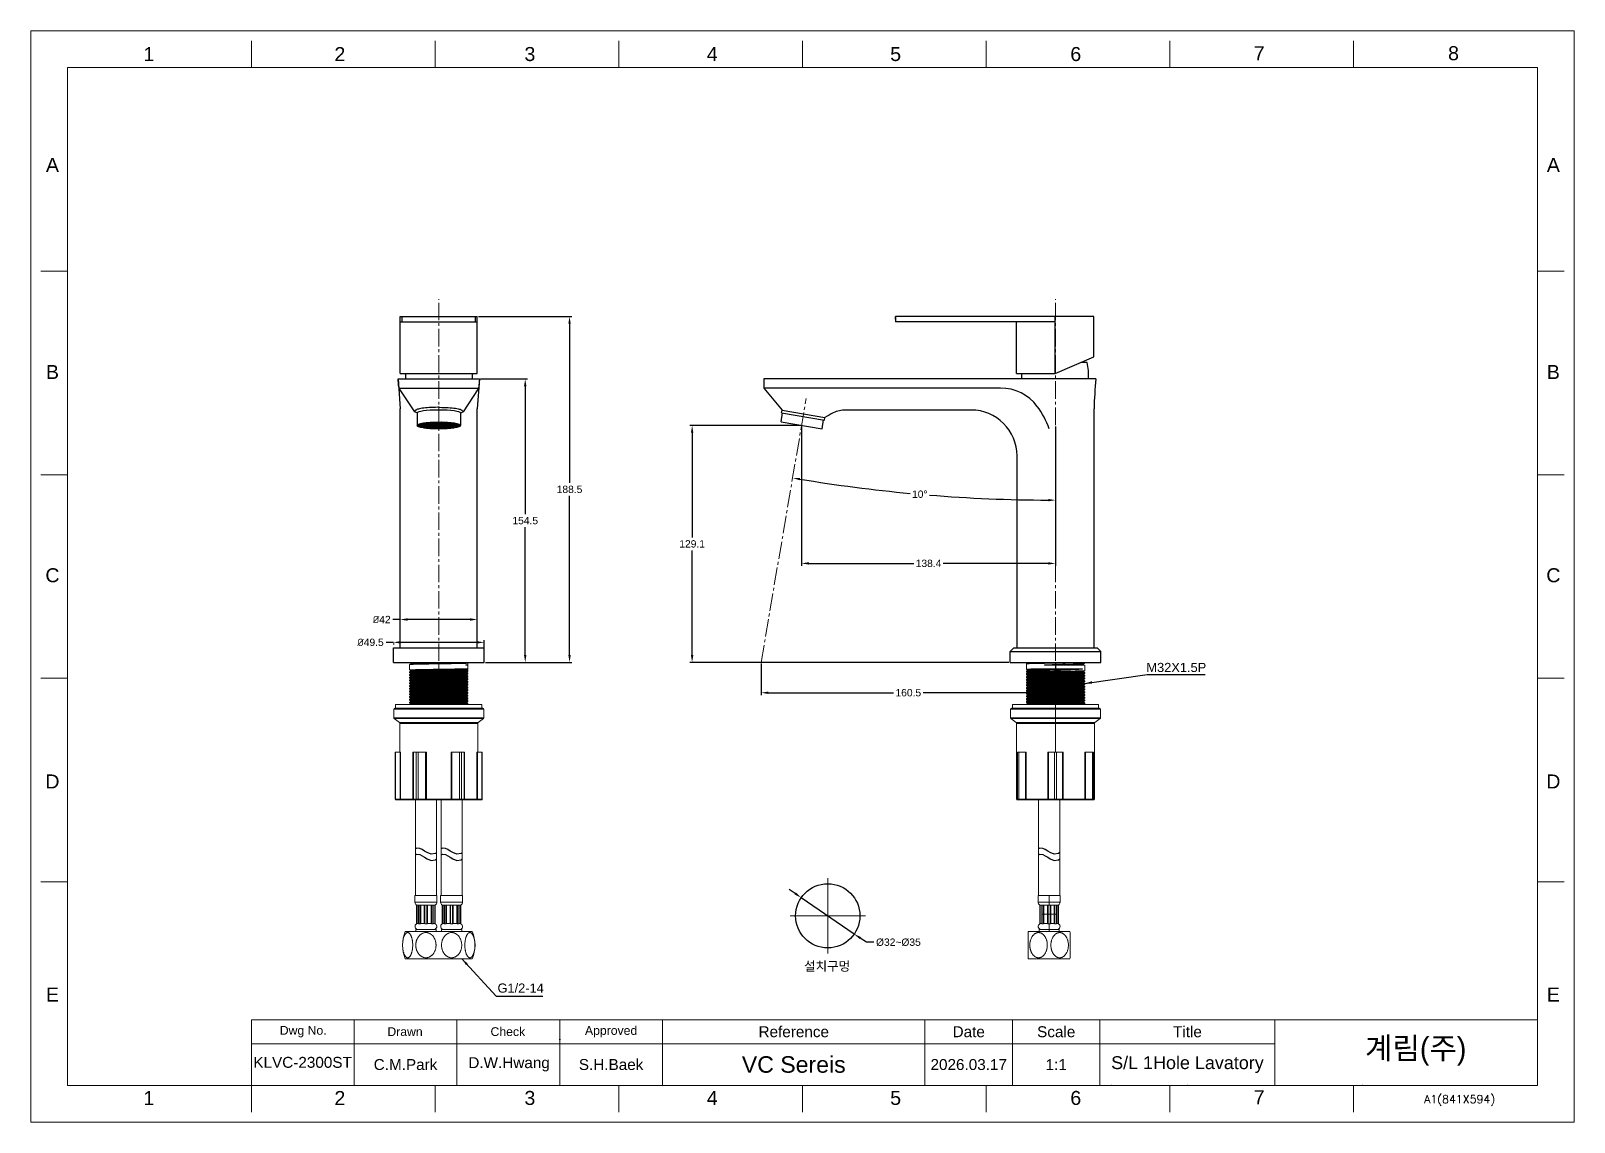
# Model space of a CAD drawing. Header units: millimetres. Extents: x 12315 to 13156, y 4989 to 5584.
import ezdxf

# ---------------------------------------------------------------- set-up
doc = ezdxf.new("R2010")
doc.units = ezdxf.units.MM
doc.linetypes.add('CENTER2', pattern=[28.575, 19.05, -3.175, 3.175, -3.175])
doc.linetypes.add('CENTERX2', pattern=[101.6, 63.5, -12.7, 12.7, -12.7])
for name, color, linetype, lineweight in [('CENTER', 1, 'CENTERX2', 15), ('DIM_', 5, 'Continuous', 9), ('FORM', 7, 'Continuous', 13)]:
    doc.layers.add(name, color=color, linetype=linetype, lineweight=lineweight)
doc.layers.add('TEXT', color=2, linetype='Continuous')
doc.styles.add('Arial Unicode MS', font='ARIALUNI.TTF')
doc.styles.add('ROMANS', font='romans')
doc.styles.get("Standard").update_dxf_attribs({"font": 'arial.ttf'})
doc.dimstyles.new('사본(2) STANDARD', dxfattribs={"dimscale": 0, "dimtxt": 4, "dimasz": 4, "dimexe": 1.25, "dimexo": 0.625, "dimgap": 1.5, "dimtad": 3, "dimtih": 1, "dimtoh": 1, "dimdec": 1, "dimzin": 9, "dimdsep": 46, "dimtxsty": 'Standard', "dimcen": 2.5, "dimclrd": 5, "dimclre": 5, "dimclrt": 5, "dimadec": 0, "dimazin": 0, "dimtfac": 1, "dimtdec": 1, "dimtmove": 0, "dimatfit": 3, "dimfxl": 1.25, "dimtfill": 1, "dimtolj": 1, "dimtzin": 0, "dimarcsym": 0})

msp = doc.modelspace()

# ---------------------------------------------------------------- texts
at = {"layer": 'DIM_', "insert": (12938.89, 5236.91), "char_height": 5, "attachment_point": 5}
msp.add_mtext('M32X1.5P', dxfattribs=at)
at = {"layer": 'DIM_', "char_height": 5, "attachment_point": 1}
for s, width, insert in [('설치구멍', 28.1224, (12736.06, 5076.65)), ('G1/2-14', 41.5111, (12568.98, 5064.71))]:
    msp.add_mtext_dynamic_manual_height_columns(s, width=width, gutter_width=12.5, heights=[0], dxfattribs=dict(at, insert=insert))
at = {"layer": 'FORM', "color": 7, "linetype": 'Continuous', "char_height": 7.63, "attachment_point": 5}
for s, insert in [('1', (12378.99, 5571.19)), ('2', (12483.07, 5571.19)), ('3', (12586.63, 5571.19)), ('4', (12685.98, 5571.19)), ('5', (12785.94, 5571.19)), ('6', (12884.1, 5571.19)), ('7', (12984.05, 5571.64)), ('8', (13089.96, 5571.64))]:
    msp.add_mtext_dynamic_manual_height_columns(s, width=50.0595, gutter_width=12.51, heights=[0], dxfattribs=dict(at, insert=insert))
at = {"layer": 'FORM', "char_height": 7.63, "attachment_point": 5}
for s, width, insert in [('A', 10.0119, (12326.45, 5510.78)), ('A', 10.0119, (13144.36, 5510.78)), ('B', 10.0119, (12326.45, 5397.96)), ('B', 10.0119, (13144.36, 5397.96)), ('C', 10.0119, (12326.45, 5287.14)), ('C', 10.0119, (13144.36, 5287.14)), ('D', 10.0119, (12326.45, 5174.81)), ('D', 10.0119, (13144.36, 5174.81)), ('E', 10.0119, (12326.45, 5058.7)), ('E', 10.0119, (13144.36, 5058.7)), ('1', 50.0595, (12378.99, 5002.3)), ('2', 50.0595, (12483.07, 5002.3)), ('3', 50.0595, (12586.63, 5002.3)), ('4', 50.0595, (12685.98, 5002.3)), ('5', 50.0595, (12785.94, 5002.3)), ('6', 50.0595, (12884.1, 5002.3)), ('7', 50.0595, (12984.05, 5002.76))]:
    msp.add_mtext_dynamic_manual_height_columns(s, width=width, gutter_width=12.51, heights=[0], dxfattribs=dict(at, insert=insert))
at = {"layer": 'TEXT', "style": 'ROMANS'}
msp.add_text('A1(841X594)', height=4.3802, dxfattribs=at).set_placement((13073.96, 4999.51))
at = {"layer": 'TEXT', "attachment_point": 5}
for s, width, insert, char_height in [('Dwg No.', 56.019, (12463.1, 5038.45), 4.768), ('Drawn', 56.019, (12518.59, 5038.45), 4.768), ('Check', 56.019, (12574.61, 5038.45), 4.768), ('Approved', 56.019, (12630.89, 5038.39), 4.768), ('Reference', 143.0272, (12730.42, 5038.39), 5.959), ('Date', 47.6757, (12825.77, 5038.39), 5.959), ('Scale', 47.6757, (12873.45, 5038.39), 5.959), ('Title', 95.3515, (12944.96, 5038.39), 5.959)]:
    msp.add_mtext_dynamic_manual_height_columns(s, width=width, gutter_width=29.8, heights=[0], dxfattribs=dict(at, insert=insert, char_height=char_height))
at = {"layer": 'TEXT', "linetype": 'CENTERX2', "insert": (13069.34, 5027.64), "char_height": 11.9189, "attachment_point": 5}
msp.add_mtext_dynamic_manual_height_columns('{\\fHYGothic-Medium|b0|i0|c129|p18;계림(주)}', width=143.0272, gutter_width=29.8, heights=[0], dxfattribs=at)
at = {"layer": 'TEXT', "attachment_point": 5, "style": 'Arial Unicode MS'}
for s, width, insert, char_height in [('KLVC-2300ST', 56.019, (12462.77, 5021.7), 5.9595), ('C.M.Park', 56.019, (12518.86, 5020.51), 5.959), ('D.W.Hwang', 56.019, (12575.29, 5020.67), 5.959), ('S.H.Baek', 56.019, (12630.89, 5020.51), 5.959), ('VC Sereis', 143.0272, (12730.42, 5020.51), 9), ('2026.03.17', 47.6757, (12825.77, 5020.51), 5.959), ('1:1', 47.6757, (12873.45, 5020.51), 5.959), ('S/L 1Hole Lavatory', 100.9074, (12944.96, 5020.51), 7)]:
    msp.add_mtext_dynamic_manual_height_columns(s, width=width, gutter_width=29.8, heights=[0], dxfattribs=dict(at, insert=insert, char_height=char_height))

# ---------------------------------------------------------------- blocks, each defined once
blk = doc.blocks.new('*D1')
at = {"layer": 'Defpoints', "color": 0, "transparency": 16777216}
for p in [(12734.53, 5111.49), (12763.38, 5091.69)]:
    blk.add_point(p, dxfattribs=at)
at = {"layer": 'DIM_', "color": 5, "lineweight": -2, "transparency": 16777216}
for p, q in [((12731.23, 5113.76), (12727.93, 5116.02)), ((12734.53, 5111.49), (12763.38, 5091.69)), ((12769.98, 5087.16), (12766.68, 5089.42)), ((12773.98, 5087.16), (12769.98, 5087.16))]:
    blk.add_line(p, q, dxfattribs=at)
at = {"layer": 'DIM_', "color": 5, "transparency": 16777216}
for points in [[(12731.61, 5114.31), (12730.85, 5113.21), (12734.53, 5111.49)], [(12767.06, 5089.97), (12766.3, 5088.87), (12763.38, 5091.69)]]:
    blk.add_solid(points, dxfattribs=at)
at = {"layer": 'DIM_', "color": 5, "transparency": 16777216, "insert": (12787.45, 5087.16), "char_height": 4, "attachment_point": 5, "bg_fill": 3, "box_fill_scale": 1.1, "bg_fill_color": 256, "bg_fill_true_color": 13158600, "bg_fill_transparency": 0}
blk.add_mtext('\\A1;%%C32~%%C35', dxfattribs=at)
blk = doc.blocks.new('*D2')
at = {"layer": 'Defpoints', "color": 0, "transparency": 16777216}
for p in [(12557.97, 5428.22), (12561.72, 5239.72), (12608.23, 5239.72)]:
    blk.add_point(p, dxfattribs=at)
at = {"layer": 'DIM_', "color": 5, "lineweight": -2, "transparency": 16777216}
for p, q in [((12558.6, 5428.22), (12609.48, 5428.22)), ((12608.23, 5424.22), (12608.23, 5337.51)), ((12608.23, 5243.72), (12608.23, 5330.42)), ((12562.35, 5239.72), (12609.48, 5239.72))]:
    blk.add_line(p, q, dxfattribs=at)
at = {"layer": 'DIM_', "color": 5, "transparency": 16777216}
for points in [[(12607.57, 5424.22), (12608.9, 5424.22), (12608.23, 5428.22)], [(12607.57, 5243.72), (12608.9, 5243.72), (12608.23, 5239.72)]]:
    blk.add_solid(points, dxfattribs=at)
at = {"layer": 'DIM_', "color": 5, "transparency": 16777216, "insert": (12608.23, 5333.97), "char_height": 4, "attachment_point": 5, "bg_fill": 3, "box_fill_scale": 1.1, "bg_fill_color": 256, "bg_fill_true_color": 13158600, "bg_fill_transparency": 0}
blk.add_mtext('\\A1;188.5', dxfattribs=at)
blk = doc.blocks.new('*D3')
at = {"layer": 'Defpoints', "color": 0, "transparency": 16777216}
for p in [(12559.17, 5394.22), (12561.72, 5239.72), (12584.08, 5239.72)]:
    blk.add_point(p, dxfattribs=at)
at = {"layer": 'DIM_', "color": 5, "lineweight": -2, "transparency": 16777216}
for p, q in [((12559.8, 5394.22), (12585.33, 5394.22)), ((12584.08, 5390.22), (12584.08, 5320.51)), ((12584.08, 5243.72), (12584.08, 5313.42)), ((12562.35, 5239.72), (12585.33, 5239.72))]:
    blk.add_line(p, q, dxfattribs=at)
at = {"layer": 'DIM_', "color": 5, "transparency": 16777216}
for points in [[(12583.42, 5390.22), (12584.75, 5390.22), (12584.08, 5394.22)], [(12583.42, 5243.72), (12584.75, 5243.72), (12584.08, 5239.72)]]:
    blk.add_solid(points, dxfattribs=at)
at = {"layer": 'DIM_', "color": 5, "transparency": 16777216, "insert": (12584.08, 5316.97), "char_height": 4, "attachment_point": 5, "bg_fill": 3, "box_fill_scale": 1.1, "bg_fill_color": 256, "bg_fill_true_color": 13158600, "bg_fill_transparency": 0}
blk.add_mtext('\\A1;154.5', dxfattribs=at)
blk = doc.blocks.new('*D4')
at = {"layer": 'Defpoints', "color": 0, "transparency": 16777216}
for p in [(12675.04, 5368.82), (12734.67, 5368.82), (12848.33, 5239.72)]:
    blk.add_point(p, dxfattribs=at)
at = {"layer": 'DIM_', "color": 5, "lineweight": -2, "transparency": 16777216}
for p, q in [((12734.04, 5368.82), (12673.79, 5368.82)), ((12675.04, 5364.82), (12675.04, 5307.81)), ((12675.04, 5243.72), (12675.04, 5300.72)), ((12847.7, 5239.72), (12673.79, 5239.72))]:
    blk.add_line(p, q, dxfattribs=at)
at = {"layer": 'DIM_', "color": 5, "transparency": 16777216}
for points in [[(12674.38, 5364.82), (12675.71, 5364.82), (12675.04, 5368.82)], [(12674.38, 5243.72), (12675.71, 5243.72), (12675.04, 5239.72)]]:
    blk.add_solid(points, dxfattribs=at)
at = {"layer": 'DIM_', "color": 5, "transparency": 16777216, "insert": (12675.04, 5304.27), "char_height": 4, "attachment_point": 5, "bg_fill": 3, "box_fill_scale": 1.1, "bg_fill_color": 256, "bg_fill_true_color": 13158600, "bg_fill_transparency": 0}
blk.add_mtext('\\A1;129.1', dxfattribs=at)
blk = doc.blocks.new('*D5')
at = {"layer": 'Defpoints', "color": 0, "transparency": 16777216}
for p in [(12873.08, 5437.61), (12737.19, 5383.6), (12825.11, 5329.48), (12712.62, 5239.72), (12873.08, 5226.19)]:
    blk.add_point(p, dxfattribs=at)
at = {"layer": 'DIM_', "color": 5, "lineweight": -2, "transparency": 16777216}
for start, end in [(260.57829, 264.66098), (265.36845, 269.73076)]:
    blk.add_arc((12873.08, 6179.34), 851.21, start, end, dxfattribs=at)
at = {"layer": 'DIM_', "color": 5, "transparency": 16777216}
for points in [[(12733.62, 5338.95), (12733.85, 5340.27), (12729.79, 5340.27)], [(12869.08, 5328.8), (12869.08, 5327.47), (12873.08, 5328.13)]]:
    blk.add_solid(points, dxfattribs=at)
at = {"layer": 'DIM_', "color": 5, "transparency": 16777216, "insert": (12799.11, 5331.35), "char_height": 4, "attachment_point": 5, "bg_fill": 3, "box_fill_scale": 1.1, "bg_fill_color": 256, "bg_fill_true_color": 13158600, "bg_fill_transparency": 0}
blk.add_mtext('\\A1;10°', dxfattribs=at)
blk = doc.blocks.new('*D6')
at = {"layer": 'Defpoints', "color": 0, "transparency": 16777216}
for p in [(12734.67, 5368.82), (12873.08, 5368.82), (12873.08, 5293.65)]:
    blk.add_point(p, dxfattribs=at)
at = {"layer": 'DIM_', "color": 5, "lineweight": -2, "transparency": 16777216}
for p, q in [((12734.67, 5368.19), (12734.67, 5292.4)), ((12873.08, 5368.19), (12873.08, 5292.4)), ((12738.67, 5293.65), (12795.82, 5293.65)), ((12869.08, 5293.65), (12811.92, 5293.65))]:
    blk.add_line(p, q, dxfattribs=at)
at = {"layer": 'DIM_', "color": 5, "transparency": 16777216}
for points in [[(12738.67, 5294.32), (12738.67, 5292.99), (12734.67, 5293.65)], [(12869.08, 5294.32), (12869.08, 5292.99), (12873.08, 5293.65)]]:
    blk.add_solid(points, dxfattribs=at)
at = {"layer": 'DIM_', "color": 5, "transparency": 16777216, "insert": (12803.87, 5293.65), "char_height": 4, "attachment_point": 5, "bg_fill": 3, "box_fill_scale": 1.1, "bg_fill_color": 256, "bg_fill_true_color": 13158600, "bg_fill_transparency": 0}
blk.add_mtext('\\A1;138.4', dxfattribs=at)
blk = doc.blocks.new('*D0')
at = {"layer": 'Defpoints', "color": 0, "transparency": 16777216}
for p in [(12712.62, 5239.72), (12873.08, 5239.72), (12873.08, 5223.17)]:
    blk.add_point(p, dxfattribs=at)
at = {"layer": 'DIM_', "color": 5, "lineweight": -2, "transparency": 16777216}
for p, q in [((12712.62, 5239.09), (12712.62, 5221.92)), ((12873.08, 5239.09), (12873.08, 5221.92)), ((12716.62, 5223.17), (12784.77, 5223.17)), ((12869.08, 5223.17), (12800.92, 5223.17))]:
    blk.add_line(p, q, dxfattribs=at)
at = {"layer": 'DIM_', "color": 5, "transparency": 16777216}
for points in [[(12716.62, 5223.83), (12716.62, 5222.5), (12712.62, 5223.17)], [(12869.08, 5223.83), (12869.08, 5222.5), (12873.08, 5223.17)]]:
    blk.add_solid(points, dxfattribs=at)
at = {"layer": 'DIM_', "color": 5, "transparency": 16777216, "insert": (12792.85, 5223.17), "char_height": 4, "attachment_point": 5, "bg_fill": 3, "box_fill_scale": 1.1, "bg_fill_color": 256, "bg_fill_true_color": 13158600, "bg_fill_transparency": 0}
blk.add_mtext('\\A1;160.5', dxfattribs=at)
blk = doc.blocks.new('*D8')
at = {"layer": 'Defpoints', "color": 0, "transparency": 16777216}
for p in [(12515.97, 5263.07), (12557.97, 5263.07), (12557.97, 5263.07)]:
    blk.add_point(p, dxfattribs=at)
at = {"layer": 'DIM_', "color": 5, "lineweight": -2, "transparency": 16777216}
for p, q in [((12515.97, 5263.07), (12511.97, 5263.07)), ((12515.97, 5263.7), (12515.97, 5264.32)), ((12553.97, 5263.07), (12519.97, 5263.07)), ((12557.97, 5263.7), (12557.97, 5264.32))]:
    blk.add_line(p, q, dxfattribs=at)
at = {"layer": 'DIM_', "color": 5, "transparency": 16777216}
for points in [[(12519.97, 5263.74), (12519.97, 5262.41), (12515.97, 5263.07)], [(12553.97, 5263.74), (12553.97, 5262.41), (12557.97, 5263.07)]]:
    blk.add_solid(points, dxfattribs=at)
at = {"layer": 'DIM_', "color": 5, "transparency": 16777216, "insert": (12505.91, 5263.07), "char_height": 4, "attachment_point": 5, "bg_fill": 3, "box_fill_scale": 1.1, "bg_fill_color": 256, "bg_fill_true_color": 13158600, "bg_fill_transparency": 0}
blk.add_mtext('\\A1;{\\fISOCPEUR|b0|i0|c0|p34;%%C}42', dxfattribs=at)
blk = doc.blocks.new('*D7')
at = {"layer": 'Defpoints', "color": 0, "transparency": 16777216}
for p in [(12512.22, 5250.63), (12561.72, 5250.63), (12561.72, 5246.72)]:
    blk.add_point(p, dxfattribs=at)
at = {"layer": 'DIM_', "color": 5, "lineweight": -2, "transparency": 16777216}
for p, q in [((12512.22, 5250.63), (12508.22, 5250.63)), ((12512.22, 5250), (12512.22, 5249.38)), ((12557.72, 5250.63), (12516.22, 5250.63)), ((12561.72, 5247.34), (12561.72, 5251.88))]:
    blk.add_line(p, q, dxfattribs=at)
at = {"layer": 'DIM_', "color": 5, "transparency": 16777216}
for points in [[(12516.22, 5251.3), (12516.22, 5249.96), (12512.22, 5250.63)], [(12557.72, 5251.3), (12557.72, 5249.96), (12561.72, 5250.63)]]:
    blk.add_solid(points, dxfattribs=at)
at = {"layer": 'DIM_', "color": 5, "transparency": 16777216, "insert": (12499.8, 5250.63), "char_height": 4, "attachment_point": 5, "bg_fill": 3, "box_fill_scale": 1.1, "bg_fill_color": 256, "bg_fill_true_color": 13158600, "bg_fill_transparency": 0}
blk.add_mtext('\\A1;{\\fISOCPEUR|b0|i0|c0|p34;%%C}49.5', dxfattribs=at)

# ---------------------------------------------------------------- hatches: boundary and pattern name
h = msp.add_hatch()
h.set_pattern_fill('NET3', color=256, scale=0.31)
h.set_pattern_definition([(0, (6894.4614, 3346.7935), (0, 0.98425), []), (60, (6894.4614, 3346.7935), (-0.8523855, 0.492125), []), (120, (6894.4614, 3346.7935), (-0.8523855, -0.492125), [])])
edge = h.paths.add_edge_path()
edge.add_ellipse((12536.97, 5368.82), major_axis=(-11.85, 0), ratio=0.161231, start_angle=180, end_angle=360)
edge.add_ellipse((12536.97, 5368.82), major_axis=(-11.85, 0), ratio=0.161231, start_angle=0, end_angle=180)

# ---------------------------------------------------------------- linework, layer by layer
for p, q in [((12515.97, 5428.22), (12557.97, 5428.22)), ((12515.97, 5397.22), (12515.97, 5428.22)), ((12515.97, 5425.22), (12557.97, 5425.22)), ((12516.97, 5425.22), (12516.97, 5428.22)), ((12556.97, 5425.22), (12556.97, 5428.22)), ((12557.97, 5397.22), (12557.97, 5428.22)), ((12893.88, 5428.22), (12785.88, 5428.22)), ((12785.88, 5428.22), (12785.88, 5425.22)), ((12785.88, 5426.72), (12785.88, 5428.22)), ((12872.88, 5425.22), (12785.88, 5425.22)), ((12851.88, 5397.22), (12851.88, 5425.22)), ((12872.88, 5397.22), (12872.88, 5428.22)), ((12893.88, 5406.22), (12893.88, 5428.22)), ((12872.88, 5397.22), (12893.88, 5406.22)), ((12890.31, 5403.22), (12886.88, 5403.22)), ((12514.77, 5394.22), (12559.17, 5394.22)), ((12514.77, 5394.22), (12515.97, 5377.96)), ((12515.97, 5397.22), (12557.97, 5397.22)), ((12518.77, 5397.22), (12518.77, 5394.22)), ((12555.17, 5397.22), (12555.17, 5394.22)), ((12559.17, 5394.22), (12557.97, 5377.96)), ((12895.08, 5394.22), (12714.08, 5394.22)), ((12714.08, 5394.22), (12714.08, 5389.22)), ((12851.88, 5397.22), (12871.88, 5397.22)), ((12851.88, 5397.22), (12872.88, 5397.22)), ((12854.68, 5394.22), (12854.68, 5397.22)), ((12515.28, 5389.22), (12558.67, 5389.22)), ((12515.47, 5388.83), (12523.72, 5376.22)), ((12558.48, 5388.83), (12550.23, 5376.22)), ((12843.08, 5389.22), (12714.08, 5389.22)), ((12714.08, 5389.22), (12724.08, 5377.22)), ((12515.97, 5247.72), (12515.97, 5377.96)), ((12525.12, 5375.65), (12523.72, 5376.22)), ((12525.12, 5375.65), (12525.12, 5368.82)), ((12548.82, 5375.65), (12550.23, 5376.22)), ((12548.82, 5375.65), (12548.82, 5368.82)), ((12557.97, 5247.72), (12557.97, 5377.96)), ((12723.48, 5370.73), (12724.32, 5375.65)), ((12723.83, 5375.74), (12724.08, 5377.22)), ((12723.83, 5375.74), (12747.19, 5371.75)), ((12724.08, 5377.22), (12747.44, 5373.23)), ((12827.08, 5377.22), (12758.78, 5377.22)), ((12894.08, 5247.72), (12894.08, 5377.96)), ((12723.48, 5370.73), (12745.85, 5366.9)), ((12745.85, 5366.9), (12746.69, 5371.83)), ((12747.19, 5371.75), (12747.44, 5373.23)), ((12852.08, 5247.72), (12852.08, 5352.22)), ((12512.22, 5239.72), (12512.22, 5247.72)), ((12512.22, 5247.72), (12561.72, 5247.72)), ((12512.22, 5239.72), (12561.72, 5239.72)), ((12561.72, 5239.72), (12561.72, 5247.72)), ((12848.33, 5245.72), (12850.33, 5247.72)), ((12848.33, 5239.72), (12848.33, 5245.72)), ((12848.33, 5245.72), (12897.83, 5245.72)), ((12848.33, 5239.72), (12897.83, 5239.72)), ((12850.33, 5247.72), (12895.83, 5247.72)), ((12897.83, 5245.72), (12895.83, 5247.72)), ((12897.83, 5239.72), (12897.83, 5245.72))]:
    msp.add_line(p, q)
at = {"linetype": 'Continuous', "lineweight": 18}
for p, q in [((12516.72, 5239.47), (12557.22, 5239.47)), ((12852.83, 5239.47), (12873.08, 5239.47)), ((12873.08, 5239.47), (12893.33, 5239.47)), ((12888.98, 5239.47), (12888.98, 5239.28)), ((12521.07, 5238.53), (12521.07, 5235.6)), ((12521.07, 5234.59), (12521.07, 5234.1)), ((12521.07, 5233.09), (12521.07, 5232.6)), ((12521.07, 5231.59), (12521.07, 5231.1)), ((12550.74, 5236.22), (12552.87, 5236.22)), ((12551.69, 5238.16), (12552.87, 5238.16)), ((12552.34, 5235.92), (12552.87, 5236.22)), ((12552.87, 5238.16), (12552.69, 5238.26)), ((12552.87, 5238.53), (12552.87, 5239.28)), ((12552.87, 5236.22), (12552.87, 5238.16)), ((12552.87, 5234.85), (12552.87, 5235.46)), ((12552.87, 5233.35), (12552.87, 5233.84)), ((12552.87, 5231.85), (12552.87, 5232.34)), ((12857.18, 5238.91), (12857.18, 5235.97)), ((12857.18, 5235.97), (12857.18, 5235.97)), ((12857.18, 5234.96), (12857.18, 5234.47)), ((12857.18, 5234.46), (12857.18, 5234.47)), ((12857.18, 5233.46), (12857.18, 5232.97)), ((12857.18, 5232.96), (12857.18, 5232.97)), ((12857.18, 5231.96), (12857.18, 5231.47)), ((12857.18, 5231.47), (12857.18, 5231.47)), ((12887.86, 5236.22), (12865.13, 5236.22)), ((12888.98, 5238.16), (12867.06, 5238.16)), ((12888.97, 5234.22), (12888.98, 5234.21)), ((12888.97, 5232.72), (12888.98, 5232.71)), ((12888.97, 5231.22), (12888.98, 5231.21)), ((12888.98, 5238.16), (12888.98, 5235.22)), ((12888.98, 5234.21), (12888.98, 5233.72)), ((12888.98, 5232.71), (12888.98, 5232.22)), ((12888.98, 5231.21), (12888.98, 5230.72)), ((12521.07, 5230.09), (12521.07, 5229.6)), ((12521.07, 5228.59), (12521.07, 5228.1)), ((12521.07, 5227.09), (12521.07, 5226.6)), ((12521.07, 5225.59), (12521.07, 5225.1)), ((12521.07, 5224.09), (12521.07, 5223.6)), ((12552.87, 5230.35), (12552.87, 5230.84)), ((12552.87, 5228.85), (12552.87, 5229.34)), ((12552.87, 5227.35), (12552.87, 5227.84)), ((12552.87, 5225.85), (12552.87, 5226.34)), ((12552.87, 5224.35), (12552.87, 5224.84)), ((12552.87, 5222.85), (12552.87, 5223.34)), ((12857.18, 5230.46), (12857.18, 5229.97)), ((12857.18, 5229.97), (12857.18, 5229.97)), ((12857.18, 5228.96), (12857.18, 5228.47)), ((12857.18, 5228.47), (12857.18, 5228.47)), ((12857.18, 5227.46), (12857.18, 5226.97)), ((12857.18, 5226.96), (12857.18, 5226.97)), ((12857.18, 5225.96), (12857.18, 5225.47)), ((12857.18, 5225.46), (12857.18, 5225.47)), ((12857.18, 5224.46), (12857.18, 5223.97)), ((12857.18, 5223.97), (12857.18, 5223.97)), ((12857.18, 5222.96), (12857.18, 5222.47)), ((12880.67, 5229.87), (12880.67, 5230.06)), ((12888.27, 5224.12), (12888.26, 5224.13)), ((12888.27, 5224.12), (12888.27, 5224.31)), ((12888.97, 5229.72), (12888.98, 5229.71)), ((12888.97, 5228.22), (12888.98, 5228.21)), ((12888.97, 5226.72), (12888.98, 5226.71)), ((12888.97, 5225.22), (12888.98, 5225.21)), ((12888.97, 5223.72), (12888.98, 5223.71)), ((12888.98, 5229.71), (12888.98, 5229.22)), ((12888.98, 5228.21), (12888.98, 5227.72)), ((12888.98, 5226.71), (12888.98, 5226.22)), ((12888.98, 5225.21), (12888.98, 5224.72)), ((12888.98, 5223.71), (12888.98, 5223.22)), ((12512.47, 5209.46), (12512.47, 5214.22)), ((12512.97, 5214.72), (12560.97, 5214.72)), ((12560.47, 5216.72), (12513.47, 5216.72)), ((12513.47, 5216.72), (12513.47, 5214.72)), ((12521.07, 5222.59), (12521.07, 5222.1)), ((12521.07, 5221.09), (12521.07, 5220.6)), ((12521.07, 5219.59), (12521.07, 5219.1)), ((12521.07, 5218.09), (12521.07, 5217.6)), ((12552.87, 5221.35), (12552.87, 5221.84)), ((12552.87, 5219.85), (12552.87, 5220.34)), ((12552.87, 5218.35), (12552.87, 5218.84)), ((12552.87, 5216.85), (12552.87, 5217.34)), ((12552.87, 5216.84), (12552.87, 5216.85)), ((12560.47, 5216.72), (12560.47, 5214.72)), ((12561.47, 5209.46), (12561.47, 5214.22)), ((12848.58, 5214.22), (12848.58, 5209.46)), ((12873.08, 5214.72), (12849.08, 5214.72)), ((12873.08, 5216.72), (12849.58, 5216.72)), ((12849.58, 5216.72), (12849.58, 5214.72)), ((12857.18, 5222.47), (12857.18, 5222.47)), ((12857.18, 5221.46), (12857.18, 5220.97)), ((12857.18, 5220.97), (12857.18, 5220.97)), ((12857.18, 5219.96), (12857.18, 5219.47)), ((12857.18, 5219.47), (12857.18, 5219.47)), ((12857.18, 5218.46), (12857.18, 5217.97)), ((12857.18, 5217.96), (12857.18, 5217.97)), ((12857.18, 5216.96), (12857.18, 5216.72)), ((12873.08, 5216.72), (12896.58, 5216.72)), ((12873.08, 5214.72), (12897.08, 5214.72)), ((12888.97, 5222.22), (12888.98, 5222.21)), ((12888.97, 5220.72), (12888.98, 5220.71)), ((12888.97, 5219.22), (12888.98, 5219.21)), ((12888.97, 5217.72), (12888.98, 5217.71)), ((12888.98, 5222.21), (12888.98, 5221.72)), ((12888.98, 5220.71), (12888.98, 5220.22)), ((12888.98, 5219.21), (12888.98, 5218.72)), ((12888.98, 5217.71), (12888.98, 5217.22)), ((12896.58, 5214.72), (12896.58, 5216.72)), ((12897.58, 5209.46), (12897.58, 5214.22)), ((12515.53, 5206.87), (12512.67, 5209.07)), ((12515.72, 5206.47), (12515.72, 5190.72)), ((12558.22, 5206.47), (12558.22, 5190.72)), ((12558.42, 5206.87), (12561.28, 5209.07)), ((12848.77, 5209.07), (12851.63, 5206.87)), ((12851.83, 5206.47), (12851.83, 5165.22)), ((12894.33, 5165.22), (12894.33, 5206.47)), ((12894.52, 5206.87), (12897.38, 5209.07)), ((12513.24, 5190.72), (12513.24, 5165.22)), ((12513.46, 5190.72), (12513.24, 5190.72)), ((12515.96, 5190.72), (12513.46, 5190.72)), ((12515.96, 5190.72), (12516.15, 5190.72)), ((12522.9, 5190.72), (12523.16, 5190.72)), ((12524.68, 5190.72), (12523.16, 5190.72)), ((12524.68, 5190.72), (12525.75, 5190.72)), ((12529.77, 5190.72), (12525.75, 5190.72)), ((12529.77, 5190.72), (12530.22, 5190.72)), ((12543.72, 5190.72), (12544.18, 5190.72)), ((12548.2, 5190.72), (12544.18, 5190.72)), ((12548.2, 5190.72), (12549.27, 5190.72)), ((12550.78, 5190.72), (12549.27, 5190.72)), ((12550.78, 5190.72), (12551.05, 5190.72)), ((12557.8, 5190.72), (12557.99, 5190.72)), ((12560.49, 5190.72), (12557.99, 5190.72)), ((12560.7, 5190.72), (12560.49, 5190.72)), ((12560.7, 5165.22), (12560.7, 5190.72)), ((12852.39, 5190.72), (12853.02, 5190.72)), ((12852.39, 5190.72), (12852.39, 5165.22)), ((12856.78, 5190.72), (12853.02, 5190.72)), ((12856.78, 5190.72), (12857.16, 5190.72)), ((12868.85, 5190.72), (12869.27, 5190.72)), ((12872.46, 5190.72), (12869.27, 5190.72)), ((12872.46, 5190.72), (12873.69, 5190.72)), ((12876.89, 5190.72), (12873.69, 5190.72)), ((12876.89, 5190.72), (12877.31, 5190.72)), ((12889, 5190.72), (12889.37, 5190.72)), ((12893.14, 5190.72), (12889.37, 5190.72)), ((12893.14, 5190.72), (12893.76, 5190.72)), ((12893.76, 5165.22), (12893.76, 5190.72)), ((12513.85, 5164.72), (12513.74, 5164.72)), ((12513.85, 5164.72), (12516.35, 5164.72)), ((12516.35, 5164.72), (12516.64, 5164.72)), ((12516.64, 5164.72), (12523.23, 5164.72)), ((12523.23, 5164.72), (12523.63, 5164.72)), ((12523.63, 5164.72), (12525.15, 5164.72)), ((12524.22, 5164.71), (12524.22, 5117.54)), ((12525.15, 5164.72), (12525.68, 5164.72)), ((12525.68, 5164.72), (12529.7, 5164.72)), ((12529.7, 5164.72), (12530.38, 5164.72)), ((12530.38, 5164.72), (12543.57, 5164.72)), ((12535.72, 5117.54), (12535.72, 5164.71)), ((12538.22, 5164.71), (12538.22, 5117.54)), ((12543.57, 5164.72), (12544.25, 5164.72)), ((12544.25, 5164.72), (12548.27, 5164.72)), ((12548.27, 5164.72), (12548.8, 5164.72)), ((12548.8, 5164.72), (12550.32, 5164.72)), ((12549.72, 5117.54), (12549.72, 5164.71)), ((12550.32, 5164.72), (12550.72, 5164.72)), ((12550.72, 5164.72), (12557.31, 5164.72)), ((12557.31, 5164.72), (12557.6, 5164.72)), ((12557.6, 5164.72), (12560.1, 5164.72)), ((12560.2, 5164.72), (12560.1, 5164.72)), ((12852.33, 5164.72), (12852.89, 5164.72)), ((12852.89, 5164.72), (12853.21, 5164.72)), ((12853.21, 5164.72), (12856.97, 5164.72)), ((12856.97, 5164.72), (12857.53, 5164.72)), ((12857.53, 5164.72), (12868.95, 5164.72)), ((12863.83, 5164.71), (12863.83, 5123.13)), ((12868.95, 5164.72), (12869.57, 5164.72)), ((12869.57, 5164.72), (12872.77, 5164.72)), ((12872.77, 5164.72), (12873.39, 5164.72)), ((12873.39, 5164.72), (12876.58, 5164.72)), ((12875.33, 5164.71), (12875.33, 5123.13)), ((12876.58, 5164.72), (12877.21, 5164.72)), ((12877.21, 5164.72), (12888.62, 5164.72)), ((12888.62, 5164.72), (12889.19, 5164.72)), ((12889.19, 5164.72), (12892.95, 5164.72)), ((12892.95, 5164.72), (12893.26, 5164.72)), ((12893.83, 5164.72), (12893.26, 5164.72)), ((12863.83, 5123.13), (12863.83, 5120.62)), ((12875.33, 5123.13), (12875.33, 5120.62)), ((12524.22, 5117.84), (12524.22, 5112.6)), ((12535.72, 5112.6), (12535.72, 5117.84)), ((12538.22, 5117.84), (12538.22, 5112.6)), ((12549.72, 5112.6), (12549.72, 5117.84)), ((12863.83, 5120.62), (12863.83, 5112.6)), ((12875.33, 5120.62), (12875.33, 5112.6)), ((12523.99, 5112.6), (12523.99, 5109)), ((12535.96, 5112.6), (12523.99, 5112.6)), ((12524.91, 5107.48), (12524.91, 5097.28)), ((12524.94, 5107.48), (12524.91, 5107.48)), ((12525.16, 5107.4), (12525.95, 5107.4)), ((12525.99, 5107.46), (12525.99, 5097.3)), ((12526.79, 5107.48), (12526.03, 5107.48)), ((12527.19, 5107.4), (12529.1, 5107.4)), ((12530.51, 5107.48), (12529.44, 5107.48)), ((12530.85, 5107.4), (12532.76, 5107.4)), ((12533.92, 5107.48), (12533.16, 5107.48)), ((12533.95, 5097.3), (12533.95, 5107.46)), ((12534, 5107.4), (12534.79, 5107.4)), ((12535.04, 5107.48), (12535.01, 5107.48)), ((12535.04, 5097.28), (12535.04, 5107.48)), ((12535.96, 5109), (12535.96, 5112.6)), ((12537.99, 5112.6), (12537.99, 5109)), ((12549.96, 5112.6), (12537.99, 5112.6)), ((12538.91, 5107.48), (12538.91, 5097.28)), ((12538.94, 5107.48), (12538.91, 5107.48)), ((12539.16, 5107.4), (12539.95, 5107.4)), ((12539.99, 5107.46), (12539.99, 5097.3)), ((12540.79, 5107.48), (12540.03, 5107.48)), ((12541.19, 5107.4), (12543.1, 5107.4)), ((12544.51, 5107.48), (12543.44, 5107.48)), ((12544.85, 5107.4), (12546.76, 5107.4)), ((12547.92, 5107.48), (12547.16, 5107.48)), ((12547.95, 5097.3), (12547.95, 5107.46)), ((12548, 5107.4), (12548.79, 5107.4)), ((12549.04, 5107.48), (12549.01, 5107.48)), ((12549.04, 5097.28), (12549.04, 5107.48)), ((12549.96, 5109), (12549.96, 5112.6)), ((12869.58, 5112.6), (12863.6, 5112.6)), ((12863.6, 5112.6), (12863.6, 5109)), ((12864.51, 5107.48), (12864.51, 5097.28)), ((12864.54, 5107.48), (12864.51, 5107.48)), ((12864.76, 5107.4), (12865.55, 5107.4)), ((12865.6, 5107.46), (12865.6, 5097.3)), ((12866.4, 5107.48), (12865.64, 5107.48)), ((12866.79, 5107.4), (12868.7, 5107.4)), ((12869.58, 5107.48), (12869.04, 5107.48)), ((12869.58, 5112.6), (12875.56, 5112.6)), ((12870.12, 5107.48), (12869.58, 5107.48)), ((12872.37, 5107.4), (12870.46, 5107.4)), ((12873.52, 5107.48), (12872.76, 5107.48)), ((12873.56, 5097.3), (12873.56, 5107.46)), ((12874.4, 5107.4), (12873.61, 5107.4)), ((12874.62, 5107.48), (12874.65, 5107.48)), ((12874.65, 5097.28), (12874.65, 5107.48)), ((12875.56, 5109), (12875.56, 5112.6)), ((12524.94, 5097.28), (12524.91, 5097.28)), ((12525.16, 5097.36), (12525.95, 5097.36)), ((12526.79, 5097.28), (12526.03, 5097.28)), ((12527.19, 5097.36), (12529.1, 5097.36)), ((12530.51, 5097.28), (12529.44, 5097.28)), ((12530.85, 5097.36), (12532.76, 5097.36)), ((12533.92, 5097.28), (12533.16, 5097.28)), ((12534, 5097.36), (12534.79, 5097.36)), ((12535.04, 5097.28), (12535.01, 5097.28)), ((12538.94, 5097.28), (12538.91, 5097.28)), ((12539.16, 5097.36), (12539.95, 5097.36)), ((12540.79, 5097.28), (12540.03, 5097.28)), ((12541.19, 5097.36), (12543.1, 5097.36)), ((12544.51, 5097.28), (12543.44, 5097.28)), ((12544.85, 5097.36), (12546.76, 5097.36)), ((12547.92, 5097.28), (12547.16, 5097.28)), ((12548, 5097.36), (12548.79, 5097.36)), ((12549.04, 5097.28), (12549.01, 5097.28)), ((12864.54, 5097.28), (12864.51, 5097.28)), ((12864.76, 5097.36), (12865.55, 5097.36)), ((12869.62, 5102.46), (12865.6, 5102.46)), ((12866.4, 5097.28), (12865.64, 5097.28)), ((12866.79, 5097.36), (12868.7, 5097.36)), ((12869.58, 5097.28), (12869.04, 5097.28)), ((12870.12, 5097.28), (12869.58, 5097.28)), ((12873.56, 5102.46), (12869.62, 5102.46)), ((12872.37, 5097.36), (12870.46, 5097.36)), ((12873.52, 5097.28), (12872.76, 5097.28)), ((12874.4, 5097.36), (12873.61, 5097.36)), ((12874.62, 5097.28), (12874.65, 5097.28)), ((12529.97, 5093.1), (12518.72, 5093.1)), ((12524.47, 5093.1), (12524.47, 5094.1)), ((12535.47, 5094.1), (12524.47, 5094.1)), ((12529.97, 5093.1), (12536.97, 5093.1)), ((12535.47, 5093.1), (12535.47, 5094.1)), ((12543.97, 5093.1), (12536.97, 5093.1)), ((12538.47, 5093.1), (12538.47, 5094.1)), ((12549.47, 5094.1), (12538.47, 5094.1)), ((12543.97, 5093.1), (12555.22, 5093.1)), ((12549.47, 5093.1), (12549.47, 5094.1)), ((12880.83, 5093.1), (12858.33, 5093.1)), ((12869.63, 5094.1), (12864.08, 5094.1)), ((12864.08, 5094.1), (12864.08, 5093.1)), ((12875.08, 5094.1), (12869.63, 5094.1)), ((12875.08, 5093.1), (12875.08, 5094.1)), ((12529.97, 5078.1), (12518.72, 5078.1)), ((12529.97, 5078.1), (12536.97, 5078.1)), ((12543.97, 5078.1), (12536.97, 5078.1)), ((12543.97, 5078.1), (12555.22, 5078.1)), ((12880.83, 5078.1), (12858.33, 5078.1))]:
    msp.add_line(p, q, dxfattribs=at)
at = {"linetype": 'Continuous', "lineweight": 13}
for p, q in [((12536.97, 5238.91), (12536.97, 5235.97)), ((12536.97, 5234.96), (12536.97, 5234.47)), ((12536.97, 5233.46), (12536.97, 5232.97)), ((12536.97, 5231.96), (12536.97, 5231.47)), ((12536.97, 5230.46), (12536.97, 5229.97)), ((12536.97, 5228.96), (12536.97, 5228.47)), ((12536.97, 5227.46), (12536.97, 5226.97)), ((12536.97, 5225.96), (12536.97, 5225.47)), ((12536.97, 5224.46), (12536.97, 5223.97)), ((12536.97, 5222.96), (12536.97, 5222.47)), ((12512.47, 5214.22), (12561.47, 5214.22)), ((12536.97, 5221.46), (12536.97, 5220.97)), ((12536.97, 5219.96), (12536.97, 5219.47)), ((12536.97, 5218.46), (12536.97, 5217.97)), ((12536.97, 5216.96), (12536.97, 5216.72)), ((12873.08, 5214.22), (12848.58, 5214.22)), ((12873.08, 5216.72), (12873.08, 5214.72)), ((12873.08, 5214.72), (12873.08, 5214.22)), ((12873.08, 5209.46), (12873.08, 5214.22)), ((12873.08, 5214.22), (12897.58, 5214.22)), ((12512.47, 5209.46), (12561.47, 5209.46)), ((12512.67, 5209.07), (12561.28, 5209.07)), ((12558.42, 5206.87), (12515.53, 5206.87)), ((12558.22, 5206.47), (12515.72, 5206.47)), ((12873.08, 5209.46), (12848.58, 5209.46)), ((12873.08, 5209.07), (12848.77, 5209.07)), ((12873.08, 5206.87), (12851.63, 5206.87)), ((12873.08, 5206.47), (12851.83, 5206.47)), ((12873.08, 5209.07), (12873.08, 5209.46)), ((12873.08, 5209.46), (12897.58, 5209.46)), ((12873.08, 5206.87), (12873.08, 5209.07)), ((12873.08, 5209.07), (12897.38, 5209.07)), ((12873.08, 5206.47), (12873.08, 5206.87)), ((12873.08, 5206.87), (12894.52, 5206.87)), ((12873.08, 5206.47), (12873.08, 5190.72)), ((12873.08, 5206.47), (12894.33, 5206.47)), ((12513.46, 5165.22), (12513.46, 5190.72)), ((12515.96, 5165.22), (12515.96, 5190.72)), ((12516.15, 5165.22), (12516.15, 5190.72)), ((12522.9, 5190.72), (12522.9, 5165.22)), ((12523.16, 5190.72), (12523.16, 5165.22)), ((12524.68, 5165.22), (12524.68, 5190.72)), ((12525.75, 5165.22), (12525.75, 5190.72)), ((12529.77, 5165.22), (12529.77, 5190.72)), ((12530.22, 5165.22), (12530.22, 5190.72)), ((12543.72, 5190.72), (12543.72, 5165.22)), ((12544.18, 5190.72), (12544.18, 5165.22)), ((12548.2, 5165.22), (12548.2, 5190.72)), ((12549.27, 5165.22), (12549.27, 5190.72)), ((12550.78, 5165.22), (12550.78, 5190.72)), ((12551.05, 5165.22), (12551.05, 5190.72)), ((12557.8, 5190.72), (12557.8, 5165.22)), ((12557.99, 5190.72), (12557.99, 5165.22)), ((12560.49, 5165.22), (12560.49, 5190.72)), ((12853.02, 5165.22), (12853.02, 5190.72)), ((12856.78, 5165.22), (12856.78, 5190.72)), ((12857.16, 5165.22), (12857.16, 5190.72)), ((12868.85, 5190.72), (12868.85, 5165.22)), ((12869.27, 5190.72), (12869.27, 5165.22)), ((12872.46, 5165.22), (12872.46, 5190.72)), ((12873.69, 5165.22), (12873.69, 5190.72)), ((12876.89, 5165.22), (12876.89, 5190.72)), ((12877.31, 5165.22), (12877.31, 5190.72)), ((12889, 5190.72), (12889, 5165.22)), ((12889.37, 5190.72), (12889.37, 5165.22)), ((12893.14, 5165.22), (12893.14, 5190.72)), ((12513.24, 5165.22), (12513.46, 5165.22)), ((12513.46, 5165.22), (12515.96, 5165.22)), ((12515.96, 5165.22), (12516.15, 5165.22)), ((12516.15, 5165.22), (12522.9, 5165.22)), ((12522.9, 5165.22), (12523.16, 5165.22)), ((12523.16, 5165.22), (12524.68, 5165.22)), ((12524.68, 5165.22), (12525.75, 5165.22)), ((12525.75, 5165.22), (12529.77, 5165.22)), ((12529.77, 5165.22), (12530.22, 5165.22)), ((12530.22, 5165.22), (12543.72, 5165.22)), ((12543.72, 5165.22), (12544.18, 5165.22)), ((12544.18, 5165.22), (12548.2, 5165.22)), ((12548.2, 5165.22), (12549.27, 5165.22)), ((12549.27, 5165.22), (12550.78, 5165.22)), ((12550.78, 5165.22), (12551.05, 5165.22)), ((12551.05, 5165.22), (12557.8, 5165.22)), ((12557.8, 5165.22), (12557.99, 5165.22)), ((12557.99, 5165.22), (12560.49, 5165.22)), ((12560.7, 5165.22), (12560.49, 5165.22)), ((12852.39, 5165.22), (12851.83, 5165.22)), ((12852.39, 5165.22), (12853.02, 5165.22)), ((12853.02, 5165.22), (12856.78, 5165.22)), ((12856.78, 5165.22), (12857.16, 5165.22)), ((12857.16, 5165.22), (12868.85, 5165.22)), ((12868.85, 5165.22), (12869.27, 5165.22)), ((12869.27, 5165.22), (12872.46, 5165.22)), ((12872.46, 5165.22), (12873.69, 5165.22)), ((12873.69, 5165.22), (12876.89, 5165.22)), ((12876.89, 5165.22), (12877.31, 5165.22)), ((12877.31, 5165.22), (12889, 5165.22)), ((12889, 5165.22), (12889.37, 5165.22)), ((12889.37, 5165.22), (12893.14, 5165.22)), ((12893.76, 5165.22), (12893.14, 5165.22)), ((12894.33, 5165.22), (12893.76, 5165.22)), ((12523.99, 5109), (12535.96, 5109)), ((12524.94, 5107.48), (12524.94, 5097.28)), ((12525.01, 5107.44), (12525.01, 5097.31)), ((12525.16, 5107.4), (12525.16, 5097.36)), ((12525.95, 5107.4), (12525.95, 5097.36)), ((12526.03, 5107.48), (12526.03, 5097.28)), ((12526.79, 5107.48), (12526.79, 5097.28)), ((12526.93, 5107.44), (12526.93, 5097.31)), ((12527.19, 5107.4), (12527.19, 5097.36)), ((12529.1, 5107.4), (12529.1, 5097.36)), ((12529.31, 5107.44), (12529.31, 5097.31)), ((12529.44, 5107.48), (12529.44, 5097.28)), ((12530.51, 5107.48), (12530.51, 5097.28)), ((12530.64, 5107.44), (12530.64, 5097.31)), ((12530.85, 5107.4), (12530.85, 5097.36)), ((12532.76, 5107.4), (12532.76, 5097.36)), ((12533.02, 5107.44), (12533.02, 5097.31)), ((12533.16, 5107.48), (12533.16, 5097.28)), ((12533.92, 5107.48), (12533.92, 5097.28)), ((12534, 5107.4), (12534, 5097.36)), ((12534.79, 5107.4), (12534.79, 5097.36)), ((12534.94, 5107.44), (12534.94, 5097.31)), ((12535.01, 5107.48), (12535.01, 5097.28)), ((12537.99, 5109), (12549.96, 5109)), ((12538.94, 5107.48), (12538.94, 5097.28)), ((12539.01, 5107.44), (12539.01, 5097.31)), ((12539.16, 5107.4), (12539.16, 5097.36)), ((12539.95, 5107.4), (12539.95, 5097.36)), ((12540.03, 5107.48), (12540.03, 5097.28)), ((12540.79, 5107.48), (12540.79, 5097.28)), ((12540.93, 5107.44), (12540.93, 5097.31)), ((12541.19, 5107.4), (12541.19, 5097.36)), ((12543.1, 5107.4), (12543.1, 5097.36)), ((12543.31, 5107.44), (12543.31, 5097.31)), ((12543.44, 5107.48), (12543.44, 5097.28)), ((12544.51, 5107.48), (12544.51, 5097.28)), ((12544.64, 5107.44), (12544.64, 5097.31)), ((12544.85, 5107.4), (12544.85, 5097.36)), ((12546.76, 5107.4), (12546.76, 5097.36)), ((12547.02, 5107.44), (12547.02, 5097.31)), ((12547.16, 5107.48), (12547.16, 5097.28)), ((12547.92, 5107.48), (12547.92, 5097.28)), ((12548, 5107.4), (12548, 5097.36)), ((12548.79, 5107.4), (12548.79, 5097.36)), ((12548.94, 5107.44), (12548.94, 5097.31)), ((12549.01, 5107.48), (12549.01, 5097.28)), ((12869.58, 5109), (12863.6, 5109)), ((12864.54, 5107.48), (12864.54, 5097.28)), ((12864.62, 5107.44), (12864.62, 5097.31)), ((12864.76, 5107.4), (12864.76, 5097.36)), ((12865.55, 5107.4), (12865.55, 5097.36)), ((12865.64, 5107.48), (12865.64, 5097.28)), ((12866.4, 5107.48), (12866.4, 5097.28)), ((12866.54, 5107.44), (12866.54, 5097.31)), ((12866.79, 5107.4), (12866.79, 5097.36)), ((12868.7, 5107.4), (12868.7, 5097.36)), ((12868.92, 5107.44), (12868.92, 5097.31)), ((12869.04, 5107.48), (12869.04, 5097.28)), ((12869.58, 5109), (12869.58, 5112.6)), ((12869.58, 5109), (12869.58, 5107.48)), ((12869.58, 5109), (12875.56, 5109)), ((12870.12, 5107.48), (12870.12, 5097.28)), ((12870.24, 5107.44), (12870.24, 5097.31)), ((12870.46, 5107.4), (12870.46, 5097.36)), ((12872.37, 5107.4), (12872.37, 5097.36)), ((12872.62, 5107.44), (12872.62, 5097.31)), ((12872.76, 5107.48), (12872.76, 5097.28)), ((12873.52, 5107.48), (12873.52, 5097.28)), ((12873.61, 5107.4), (12873.61, 5097.36)), ((12874.4, 5107.4), (12874.4, 5097.36)), ((12874.54, 5107.44), (12874.54, 5097.31)), ((12874.62, 5107.48), (12874.62, 5097.28)), ((12869.58, 5097.28), (12869.58, 5094.1)), ((12529.97, 5092.47), (12529.97, 5093.1)), ((12543.97, 5092.47), (12543.97, 5093.1)), ((12869.63, 5093.1), (12869.63, 5094.1)), ((12529.97, 5078.1), (12529.97, 5078.73)), ((12543.97, 5078.1), (12543.97, 5078.73))]:
    msp.add_line(p, q, dxfattribs=at)
at = {"color": 7, "linetype": 'Continuous'}
for p, q in [((12524.97, 5138.51), (12524.22, 5138.16)), ((12524.22, 5134.78), (12524.97, 5135.13)), ((12526.58, 5138.32), (12524.97, 5138.51)), ((12524.97, 5135.13), (12526.58, 5134.95)), ((12527.9, 5137.71), (12526.58, 5138.32)), ((12526.58, 5134.95), (12527.9, 5134.33)), ((12529.23, 5136.88), (12527.9, 5137.71)), ((12527.9, 5134.33), (12529.23, 5133.51)), ((12530.58, 5136.04), (12529.23, 5136.88)), ((12529.23, 5133.51), (12530.58, 5132.67)), ((12532.77, 5135.16), (12530.58, 5136.04)), ((12530.58, 5132.67), (12532.77, 5131.78)), ((12535.1, 5135.47), (12532.77, 5135.16)), ((12532.77, 5131.78), (12535.1, 5132.1)), ((12535.72, 5136.04), (12535.1, 5135.47)), ((12535.1, 5132.1), (12535.72, 5132.67)), ((12538.97, 5138.51), (12538.22, 5138.16)), ((12538.22, 5134.78), (12538.97, 5135.13)), ((12540.58, 5138.32), (12538.97, 5138.51)), ((12538.97, 5135.13), (12540.58, 5134.95)), ((12541.9, 5137.71), (12540.58, 5138.32)), ((12540.58, 5134.95), (12541.9, 5134.33)), ((12543.23, 5136.88), (12541.9, 5137.71)), ((12541.9, 5134.33), (12543.23, 5133.51)), ((12544.58, 5136.04), (12543.23, 5136.88)), ((12543.23, 5133.51), (12544.58, 5132.67)), ((12546.77, 5135.16), (12544.58, 5136.04)), ((12544.58, 5132.67), (12546.77, 5131.78)), ((12549.1, 5135.47), (12546.77, 5135.16)), ((12546.77, 5131.78), (12549.1, 5132.1)), ((12549.72, 5136.04), (12549.1, 5135.47)), ((12549.1, 5132.1), (12549.72, 5132.67)), ((12864.57, 5138.51), (12863.83, 5138.16)), ((12863.83, 5134.78), (12864.57, 5135.13)), ((12866.19, 5138.32), (12864.57, 5138.51)), ((12864.57, 5135.13), (12866.19, 5134.95)), ((12867.5, 5137.71), (12866.19, 5138.32)), ((12866.19, 5134.95), (12867.5, 5134.33)), ((12868.83, 5136.88), (12867.5, 5137.71)), ((12867.5, 5134.33), (12868.83, 5133.51)), ((12870.18, 5136.04), (12868.83, 5136.88)), ((12868.83, 5133.51), (12870.18, 5132.67)), ((12872.38, 5135.16), (12870.18, 5136.04)), ((12870.18, 5132.67), (12872.38, 5131.78)), ((12874.7, 5135.47), (12872.38, 5135.16)), ((12872.38, 5131.78), (12874.7, 5132.1)), ((12875.33, 5136.04), (12874.7, 5135.47)), ((12874.7, 5132.1), (12875.33, 5132.67))]:
    msp.add_line(p, q, dxfattribs=at)
msp.add_circle((12748.95, 5101.59), 17.5)
for centre, radius, start, end in [((12858.57, 5395.98), 32.56, 356.88948, 12.83686), ((11990.22, 5347.33), 526.64, 4.62189, 5.10797), ((13083.72, 5347.33), 526.64, 174.89203, 175.37811), ((13097.82, 5373.59), 203.78, 174.18987, 178.77109), ((12517.15, 5389.93), 2, 184.62189, 213.18382), ((12556.8, 5389.93), 2, 326.81618, 355.37811), ((12843.08, 5364.22), 25, 36.8699, 90), ((12774.83, 5328.32), 52.61, 115.77328, 121.38275), ((12758.78, 5361.22), 16, 90, 115.23421), ((12827.08, 5352.22), 25, 0, 90), ((12827.08, 5352.22), 45, 19.09859, 36.8699)]:
    msp.add_arc(centre, radius, start, end)
at = {"linetype": 'Continuous', "lineweight": 18}
for centre, radius, start, end in [((12516.72, 5240.72), 1.25, 233.13092, 269.99997), ((12557.22, 5240.72), 1.25, 270.00003, 306.86908), ((12852.83, 5240.72), 1.25, 233.12952, 270), ((12893.33, 5240.72), 1.25, 270, 306.87048), ((12512.97, 5214.22), 0.5, 90, 180), ((12560.97, 5214.22), 0.5, 0, 90), ((12849.08, 5214.22), 0.5, 90, 180), ((12897.08, 5214.22), 0.5, 0, 90), ((12512.97, 5209.46), 0.5, 180, 232.43141), ((12515.22, 5206.47), 0.5, 0, 52.43141), ((12558.72, 5206.47), 0.5, 127.56859, 180), ((12560.97, 5209.46), 0.5, 307.56859, 0), ((12849.08, 5209.46), 0.5, 180, 232.43141), ((12851.33, 5206.47), 0.5, 0, 52.43141), ((12894.83, 5206.47), 0.5, 127.56859, 180), ((12897.08, 5209.46), 0.5, 307.56859, 0), ((12513.74, 5165.22), 0.5, 180, 270), ((12560.2, 5165.22), 0.5, 270, 0), ((12852.33, 5165.22), 0.5, 180, 270), ((12852.89, 5165.22), 0.5, 180, 270), ((12893.26, 5165.22), 0.5, 270, 0), ((12893.83, 5165.22), 0.5, 270, 0), ((12525.71, 5109), 1.72, 180, 242.04017), ((12534.23, 5109), 1.72, 297.95983, 0), ((12539.71, 5109), 1.72, 180, 242.04017), ((12548.23, 5109), 1.72, 297.95983, 0), ((12865.32, 5109), 1.72, 180, 242.04017), ((12873.84, 5109), 1.72, 297.95983, 0), ((12525.71, 5095.79), 1.69, 118.46792, 270), ((12534.23, 5095.79), 1.69, 270, 61.53208), ((12539.71, 5095.79), 1.69, 118.46792, 270), ((12548.23, 5095.79), 1.69, 270, 61.53208), ((12865.32, 5095.79), 1.69, 118.46792, 270), ((12873.84, 5095.79), 1.69, 270, 61.53208), ((12536.72, 5085.6), 19.5, 157.38014, 202.61986), ((12537.22, 5085.6), 19.5, 337.38014, 22.61986), ((12876.33, 5085.6), 19.5, 157.38014, 159.37362), ((12862.83, 5085.6), 19.5, 20.62638, 22.61986), ((12876.33, 5085.6), 19.5, 200.62638, 202.61986), ((12862.83, 5085.6), 19.5, 337.38014, 339.37362)]:
    msp.add_arc(centre, radius, start, end, dxfattribs=at)
msp.add_ellipse((12536.97, 5375.65), major_axis=(-11.85, 0), ratio=0.131879, start_param=3.141593, end_param=6.283185)
msp.add_ellipse((12536.97, 5368.82), major_axis=(-11.85, 0), ratio=0.161231)
at = {"linetype": 'Continuous', "lineweight": 13}
for centre, ratio, start_param, end_param in [((12513.85, 5165.22), 0.787559, 1.570796, 3.141593), ((12516.35, 5165.22), 0.787559, 1.570796, 3.141593), ((12516.64, 5165.22), 0.979996, 1.570796, 3.141593), ((12523.23, 5165.22), 0.66235, 1.570796, 3.141593), ((12523.63, 5165.22), 0.927458, 1.570796, 3.141593), ((12525.15, 5165.22), 0.927458, 1.570796, 3.141593), ((12525.68, 5165.22), 0.139899, 3.141593, 4.712389), ((12529.7, 5165.22), 0.139899, 3.141593, 4.712389), ((12530.38, 5165.22), 0.317646, 1.570796, 3.141593), ((12543.57, 5165.22), 0.317646, 3.141593, 4.712389), ((12544.25, 5165.22), 0.139899, 1.570796, 3.141593), ((12548.27, 5165.22), 0.139899, 1.570796, 3.141593), ((12548.8, 5165.22), 0.927458, 3.141593, 4.712389), ((12550.32, 5165.22), 0.927458, 3.141593, 4.712389), ((12550.72, 5165.22), 0.66235, 3.141593, 4.712389), ((12557.31, 5165.22), 0.979996, 3.141593, 4.712389), ((12557.6, 5165.22), 0.787559, 3.141593, 4.712389), ((12560.1, 5165.22), 0.787559, 3.141593, 4.712389), ((12853.21, 5165.22), 0.373927, 1.570796, 3.141593), ((12856.97, 5165.22), 0.373927, 1.570796, 3.141593), ((12857.53, 5165.22), 0.749194, 1.570796, 3.141593), ((12868.95, 5165.22), 0.199015, 1.570796, 3.141593), ((12869.57, 5165.22), 0.616239, 1.570796, 3.141593), ((12872.77, 5165.22), 0.616239, 1.570796, 3.141593), ((12873.39, 5165.22), 0.616239, 3.141593, 4.712389), ((12876.58, 5165.22), 0.616239, 3.141593, 4.712389), ((12877.21, 5165.22), 0.199015, 3.141593, 4.712389), ((12888.62, 5165.22), 0.749194, 3.141593, 4.712389), ((12889.19, 5165.22), 0.373927, 3.141593, 4.712389), ((12892.95, 5165.22), 0.373927, 3.141593, 4.712389)]:
    msp.add_ellipse(centre, major_axis=(0, 0.5), ratio=ratio, start_param=start_param, end_param=end_param, dxfattribs=at)
for points in [[(12536.97, 5378.72), (12536.79, 5378.72), (12536.6, 5378.72), (12534.82, 5378.71), (12533.23, 5378.65), (12530.32, 5378.47), (12529, 5378.34), (12527.35, 5378.09), (12526.85, 5378), (12526.03, 5377.82), (12525.7, 5377.73), (12525.19, 5377.55), (12525, 5377.47), (12524.66, 5377.3), (12524.51, 5377.21), (12524.23, 5376.99), (12524.11, 5376.88), (12523.89, 5376.59), (12523.8, 5376.44), (12523.73, 5376.24), (12523.72, 5376.23), (12523.72, 5376.22)], [(12536.97, 5378.72), (12537.16, 5378.72), (12537.35, 5378.72), (12539.13, 5378.71), (12540.72, 5378.65), (12543.62, 5378.47), (12544.94, 5378.34), (12546.6, 5378.09), (12547.1, 5378), (12547.92, 5377.82), (12548.25, 5377.73), (12548.76, 5377.55), (12548.95, 5377.47), (12549.29, 5377.3), (12549.44, 5377.21), (12549.71, 5376.99), (12549.84, 5376.88), (12550.05, 5376.59), (12550.15, 5376.44), (12550.22, 5376.24), (12550.22, 5376.23), (12550.23, 5376.22)]]:
    msp.add_open_spline(points, degree=3, knots=[4.712387, 4.712387, 4.712387, 4.712387, 4.758768, 4.758768, 5.157523, 5.157523, 5.556278, 5.556278, 5.756154, 5.756154, 5.922552, 5.922552, 6.03295, 6.03295, 6.11838, 6.11838, 6.183309, 6.183309, 6.234371, 6.234371, 6.237206, 6.237206, 6.237206, 6.237206])
at = {"linetype": 'Continuous', "lineweight": 18}
for points, degree in [([(12521.39, 5239.47), (12521.64, 5239.33), (12521.88, 5239.18)], 2), ([(12552.88, 5239.28), (12552.72, 5239.38), (12552.56, 5239.47)], 2), ([(12521.89, 5239.01), (12521.48, 5238.77), (12521.07, 5238.53)], 2), ([(12521.07, 5235.59), (12521.43, 5235.39), (12521.79, 5235.18)], 2), ([(12521.79, 5235.01), (12521.43, 5234.8), (12521.07, 5234.59)], 2), ([(12521.07, 5234.09), (12521.43, 5233.89), (12521.79, 5233.68)], 2), ([(12521.79, 5233.51), (12521.43, 5233.3), (12521.07, 5233.09)], 2), ([(12521.07, 5232.59), (12521.43, 5232.39), (12521.79, 5232.18)], 2), ([(12521.79, 5232), (12521.43, 5231.8), (12521.07, 5231.59)], 2), ([(12521.07, 5231.09), (12521.43, 5230.89), (12521.79, 5230.68)], 2), ([(12521.78, 5235.19), (12521.78, 5235.09), (12521.78, 5235)], 2), ([(12521.78, 5233.69), (12521.78, 5233.59), (12521.78, 5233.5)], 2), ([(12521.78, 5232.19), (12521.78, 5232.09), (12521.78, 5232)], 2), ([(12521.88, 5239.19), (12521.88, 5239.09), (12521.88, 5239)], 2), ([(12550.13, 5235.81), (12550.33, 5235.95), (12550.54, 5236.08), (12550.74, 5236.22)], 3), ([(12550.13, 5235.62), (12550.13, 5235.69), (12550.13, 5235.75), (12550.13, 5235.81)], 3), ([(12550.74, 5235.21), (12550.54, 5235.35), (12550.33, 5235.49), (12550.13, 5235.62)], 3), ([(12552.72, 5238.43), (12552.72, 5238.4), (12552.37, 5238.37), (12551.69, 5238.34)], 3), ([(12551.69, 5238.16), (12551.69, 5238.22), (12551.69, 5238.28), (12551.69, 5238.34)], 3), ([(12552.16, 5234.43), (12552.52, 5234.64), (12552.87, 5234.84)], 2), ([(12552.16, 5234.25), (12552.16, 5234.34), (12552.16, 5234.43)], 2), ([(12552.88, 5233.84), (12552.52, 5234.05), (12552.16, 5234.25)], 2), ([(12552.16, 5232.93), (12552.52, 5233.14), (12552.87, 5233.34)], 2), ([(12552.16, 5232.75), (12552.16, 5232.84), (12552.16, 5232.93)], 2), ([(12552.87, 5232.34), (12552.52, 5232.55), (12552.16, 5232.75)], 2), ([(12552.16, 5231.43), (12552.52, 5231.64), (12552.88, 5231.84)], 2), ([(12552.16, 5231.25), (12552.16, 5231.34), (12552.16, 5231.43)], 2), ([(12552.87, 5230.84), (12552.52, 5231.05), (12552.16, 5231.26)], 2), ([(12552.85, 5235.49), (12552.38, 5235.76)], 1), ([(12552.39, 5235.75), (12552.39, 5235.94)], 1), ([(12552.72, 5238.24), (12552.72, 5238.43)], 1), ([(12857.99, 5239.38), (12857.59, 5239.14), (12857.18, 5238.91)], 2), ([(12857.18, 5235.97), (12857.53, 5235.76), (12857.89, 5235.56)], 2), ([(12857.89, 5235.38), (12857.54, 5235.17), (12857.18, 5234.97)], 2), ([(12857.18, 5234.47), (12857.53, 5234.26), (12857.89, 5234.06)], 2), ([(12857.89, 5233.88), (12857.54, 5233.67), (12857.18, 5233.47)], 2), ([(12857.18, 5232.97), (12857.53, 5232.76), (12857.89, 5232.56)], 2), ([(12857.89, 5232.38), (12857.54, 5232.17), (12857.18, 5231.97)], 2), ([(12857.18, 5231.47), (12857.54, 5231.26), (12857.89, 5231.05)], 2), ([(12857.89, 5235.56), (12857.89, 5235.47), (12857.89, 5235.38)], 2), ([(12857.89, 5234.06), (12857.89, 5233.97), (12857.89, 5233.88)], 2), ([(12857.89, 5232.56), (12857.89, 5232.47), (12857.89, 5232.38)], 2), ([(12857.89, 5231.06), (12857.89, 5230.97), (12857.89, 5230.88)], 2), ([(12865.48, 5235.81), (12865.36, 5235.95), (12865.25, 5236.08), (12865.13, 5236.22)], 3), ([(12865.13, 5235.21), (12865.25, 5235.35), (12865.36, 5235.49), (12865.48, 5235.62)], 3), ([(12865.48, 5235.62), (12865.48, 5235.69), (12865.48, 5235.75), (12865.48, 5235.81)], 3), ([(12867.06, 5238.16), (12867.06, 5238.22), (12867.06, 5238.28), (12867.06, 5238.34)], 3), ([(12887.86, 5236.22), (12887.86, 5236.16), (12887.86, 5236.1), (12887.86, 5236.03)], 3), ([(12888.17, 5238.8), (12888.98, 5239.27)], 1), ([(12888.17, 5238.62), (12888.17, 5238.8)], 1), ([(12888.17, 5238.62), (12888.44, 5238.47), (12888.71, 5238.31), (12888.98, 5238.16)], 3), ([(12888.26, 5234.8), (12888.62, 5235.01), (12888.98, 5235.22)], 2), ([(12888.98, 5234.22), (12888.62, 5234.42), (12888.26, 5234.63)], 2), ([(12888.26, 5233.3), (12888.62, 5233.51), (12888.98, 5233.72)], 2), ([(12888.98, 5232.72), (12888.62, 5232.92), (12888.26, 5233.13)], 2), ([(12888.26, 5231.8), (12888.62, 5232.01), (12888.98, 5232.22)], 2), ([(12888.98, 5231.22), (12888.62, 5231.42), (12888.26, 5231.63)], 2), ([(12888.27, 5234.62), (12888.27, 5234.72), (12888.27, 5234.81)], 2), ([(12888.27, 5233.12), (12888.27, 5233.22), (12888.27, 5233.31)], 2), ([(12888.27, 5231.62), (12888.27, 5231.72), (12888.27, 5231.81)], 2), ([(12521.79, 5230.51), (12521.43, 5230.3), (12521.07, 5230.09)], 2), ([(12521.07, 5229.59), (12521.43, 5229.39), (12521.79, 5229.18)], 2), ([(12521.07, 5228.09), (12521.43, 5227.89), (12521.79, 5227.68)], 2), ([(12521.79, 5227.5), (12521.43, 5227.3), (12521.07, 5227.09)], 2), ([(12521.07, 5226.59), (12521.43, 5226.39), (12521.79, 5226.18)], 2), ([(12521.79, 5226), (12521.43, 5225.8), (12521.07, 5225.59)], 2), ([(12521.07, 5225.09), (12521.43, 5224.89), (12521.78, 5224.68)], 2), ([(12521.07, 5223.59), (12521.43, 5223.39), (12521.79, 5223.18)], 2), ([(12521.79, 5223), (12521.43, 5222.8), (12521.07, 5222.59)], 2), ([(12521.79, 5229.01), (12521.43, 5228.8), (12521.08, 5228.59)], 2), ([(12521.79, 5224.51), (12521.43, 5224.3), (12521.08, 5224.09)], 2), ([(12521.78, 5230.69), (12521.78, 5230.59), (12521.78, 5230.5)], 2), ([(12521.78, 5226.19), (12521.78, 5226.09), (12521.78, 5226)], 2), ([(12521.78, 5224.69), (12521.78, 5224.59), (12521.78, 5224.5)], 2), ([(12521.78, 5223.19), (12521.78, 5223.09), (12521.78, 5223)], 2), ([(12521.78, 5229.19), (12521.78, 5229.09), (12521.78, 5229)], 2), ([(12521.78, 5227.69), (12521.78, 5227.59), (12521.78, 5227.5)], 2), ([(12552.86, 5229.35), (12552.5, 5229.55), (12552.15, 5229.76)], 2), ([(12552.16, 5229.93), (12552.52, 5230.14), (12552.88, 5230.35)], 2), ([(12552.16, 5229.75), (12552.16, 5229.84), (12552.16, 5229.93)], 2), ([(12552.16, 5228.43), (12552.52, 5228.64), (12552.87, 5228.84)], 2), ([(12552.16, 5228.25), (12552.16, 5228.34), (12552.16, 5228.43)], 2), ([(12552.87, 5227.84), (12552.52, 5228.05), (12552.16, 5228.25)], 2), ([(12552.16, 5226.93), (12552.52, 5227.14), (12552.87, 5227.34)], 2), ([(12552.16, 5226.75), (12552.16, 5226.84), (12552.16, 5226.93)], 2), ([(12552.87, 5226.34), (12552.52, 5226.55), (12552.16, 5226.75)], 2), ([(12552.16, 5225.43), (12552.52, 5225.64), (12552.87, 5225.84)], 2), ([(12552.16, 5225.25), (12552.16, 5225.34), (12552.16, 5225.43)], 2), ([(12552.87, 5224.84), (12552.52, 5225.05), (12552.16, 5225.25)], 2), ([(12552.16, 5223.93), (12552.52, 5224.14), (12552.87, 5224.34)], 2), ([(12552.16, 5223.75), (12552.16, 5223.84), (12552.16, 5223.93)], 2), ([(12552.87, 5223.34), (12552.52, 5223.55), (12552.16, 5223.75)], 2), ([(12552.16, 5222.43), (12552.52, 5222.64), (12552.87, 5222.84)], 2), ([(12857.89, 5230.88), (12857.54, 5230.67), (12857.18, 5230.47)], 2), ([(12857.18, 5229.97), (12857.54, 5229.76), (12857.89, 5229.55)], 2), ([(12857.89, 5229.38), (12857.54, 5229.17), (12857.18, 5228.97)], 2), ([(12857.18, 5228.47), (12857.54, 5228.26), (12857.89, 5228.05)], 2), ([(12857.89, 5227.88), (12857.54, 5227.67), (12857.18, 5227.47)], 2), ([(12857.18, 5226.97), (12857.54, 5226.76), (12857.89, 5226.55)], 2), ([(12857.89, 5226.38), (12857.54, 5226.17), (12857.18, 5225.97)], 2), ([(12857.18, 5225.47), (12857.54, 5225.26), (12857.89, 5225.05)], 2), ([(12857.89, 5224.88), (12857.54, 5224.67), (12857.18, 5224.47)], 2), ([(12857.18, 5223.97), (12857.54, 5223.76), (12857.89, 5223.55)], 2), ([(12857.89, 5223.38), (12857.54, 5223.17), (12857.18, 5222.97)], 2), ([(12857.89, 5229.56), (12857.89, 5229.47), (12857.89, 5229.38)], 2), ([(12857.89, 5228.06), (12857.89, 5227.97), (12857.89, 5227.88)], 2), ([(12857.89, 5226.56), (12857.89, 5226.47), (12857.89, 5226.38)], 2), ([(12857.89, 5225.06), (12857.89, 5224.97), (12857.89, 5224.88)], 2), ([(12857.89, 5223.56), (12857.89, 5223.47), (12857.89, 5223.38)], 2), ([(12888.26, 5230.3), (12888.62, 5230.51), (12888.98, 5230.72)], 2), ([(12888.98, 5229.72), (12888.62, 5229.92), (12888.26, 5230.13)], 2), ([(12888.26, 5228.8), (12888.62, 5229.01), (12888.98, 5229.22)], 2), ([(12888.98, 5228.22), (12888.62, 5228.42), (12888.26, 5228.63)], 2), ([(12888.26, 5227.3), (12888.62, 5227.51), (12888.98, 5227.72)], 2), ([(12888.98, 5226.72), (12888.62, 5226.92), (12888.26, 5227.13)], 2), ([(12888.26, 5225.8), (12888.62, 5226.01), (12888.98, 5226.22)], 2), ([(12888.26, 5224.3), (12888.62, 5224.51), (12888.98, 5224.72)], 2), ([(12888.26, 5222.8), (12888.62, 5223.01), (12888.98, 5223.22)], 2), ([(12888.27, 5230.12), (12888.27, 5230.22), (12888.27, 5230.31)], 2), ([(12888.27, 5228.62), (12888.27, 5228.72), (12888.27, 5228.81)], 2), ([(12888.27, 5227.12), (12888.27, 5227.22), (12888.27, 5227.31)], 2), ([(12888.27, 5225.62), (12888.27, 5225.72), (12888.27, 5225.81)], 2), ([(12888.98, 5225.22), (12888.62, 5225.42), (12888.27, 5225.63)], 2), ([(12888.98, 5223.72), (12888.62, 5223.92), (12888.27, 5224.13)], 2), ([(12888.27, 5222.62), (12888.27, 5222.72), (12888.27, 5222.81)], 2), ([(12888.98, 5222.22), (12888.62, 5222.42), (12888.27, 5222.63)], 2), ([(12521.79, 5221.5), (12521.43, 5221.3), (12521.07, 5221.09)], 2), ([(12521.07, 5220.59), (12521.43, 5220.39), (12521.79, 5220.18)], 2), ([(12521.79, 5218.5), (12521.43, 5218.3), (12521.07, 5218.09)], 2), ([(12521.07, 5217.59), (12521.43, 5217.39), (12521.78, 5217.18)], 2), ([(12521.08, 5222.09), (12521.43, 5221.89), (12521.79, 5221.68)], 2), ([(12521.79, 5220.01), (12521.43, 5219.8), (12521.08, 5219.59)], 2), ([(12521.09, 5219.09), (12521.45, 5218.88), (12521.8, 5218.67)], 2), ([(12521.79, 5217), (12521.54, 5216.86), (12521.29, 5216.72)], 2), ([(12521.78, 5217.19), (12521.78, 5217.09), (12521.78, 5217)], 2), ([(12521.78, 5221.69), (12521.78, 5221.59), (12521.78, 5221.5)], 2), ([(12521.78, 5220.19), (12521.78, 5220.09), (12521.78, 5220)], 2), ([(12521.79, 5218.68), (12521.79, 5218.59), (12521.79, 5218.5)], 2), ([(12552.16, 5222.25), (12552.16, 5222.34), (12552.16, 5222.43)], 2), ([(12552.87, 5221.84), (12552.52, 5222.05), (12552.16, 5222.26)], 2), ([(12552.16, 5220.93), (12552.52, 5221.14), (12552.87, 5221.34)], 2), ([(12552.16, 5220.75), (12552.16, 5220.84), (12552.16, 5220.93)], 2), ([(12552.87, 5220.34), (12552.52, 5220.55), (12552.16, 5220.75)], 2), ([(12552.16, 5219.43), (12552.52, 5219.64), (12552.87, 5219.84)], 2), ([(12552.16, 5219.25), (12552.16, 5219.34), (12552.16, 5219.43)], 2), ([(12552.87, 5218.84), (12552.52, 5219.05), (12552.16, 5219.25)], 2), ([(12552.16, 5217.93), (12552.52, 5218.14), (12552.87, 5218.34)], 2), ([(12552.16, 5217.75), (12552.16, 5217.84), (12552.16, 5217.93)], 2), ([(12552.87, 5217.34), (12552.52, 5217.55), (12552.16, 5217.76)], 2), ([(12552.66, 5216.72), (12552.77, 5216.78), (12552.88, 5216.84)], 2), ([(12857.18, 5222.47), (12857.54, 5222.26), (12857.89, 5222.05)], 2), ([(12857.89, 5221.88), (12857.54, 5221.67), (12857.18, 5221.47)], 2), ([(12857.18, 5220.97), (12857.54, 5220.76), (12857.89, 5220.55)], 2), ([(12857.89, 5220.38), (12857.54, 5220.17), (12857.18, 5219.97)], 2), ([(12857.18, 5219.47), (12857.53, 5219.26), (12857.89, 5219.06)], 2), ([(12857.89, 5218.88), (12857.54, 5218.67), (12857.18, 5218.47)], 2), ([(12857.18, 5217.97), (12857.54, 5217.76), (12857.89, 5217.55)], 2), ([(12857.89, 5217.38), (12857.54, 5217.17), (12857.18, 5216.97)], 2), ([(12857.89, 5222.06), (12857.89, 5221.97), (12857.89, 5221.88)], 2), ([(12857.89, 5220.56), (12857.89, 5220.47), (12857.89, 5220.38)], 2), ([(12857.89, 5219.06), (12857.89, 5218.97), (12857.89, 5218.88)], 2), ([(12857.89, 5217.56), (12857.89, 5217.47), (12857.89, 5217.38)], 2), ([(12887.11, 5216.72), (12887.82, 5216.75), (12888.21, 5216.78), (12888.26, 5216.8)], 3), ([(12888.26, 5221.3), (12888.62, 5221.51), (12888.98, 5221.72)], 2), ([(12888.26, 5219.8), (12888.62, 5220.01), (12888.98, 5220.22)], 2), ([(12888.98, 5219.22), (12888.62, 5219.42), (12888.26, 5219.63)], 2), ([(12888.26, 5218.3), (12888.62, 5218.51), (12888.98, 5218.72)], 2), ([(12888.26, 5216.8), (12888.62, 5217.01), (12888.98, 5217.22)], 2), ([(12888.27, 5221.12), (12888.27, 5221.22), (12888.27, 5221.31)], 2), ([(12888.98, 5220.72), (12888.62, 5220.92), (12888.27, 5221.13)], 2), ([(12888.27, 5219.62), (12888.27, 5219.72), (12888.27, 5219.81)], 2), ([(12888.27, 5218.12), (12888.27, 5218.22), (12888.27, 5218.31)], 2), ([(12888.98, 5217.72), (12888.62, 5217.92), (12888.27, 5218.13)], 2)]:
    msp.add_open_spline(points, degree=degree, dxfattribs=at)
for points, knots in [([(12531.2, 5239.47), (12531.03, 5239.46), (12530.86, 5239.46), (12530.27, 5239.45), (12529.85, 5239.44), (12529.04, 5239.43), (12528.64, 5239.42), (12528.16, 5239.41), (12528.06, 5239.41), (12527.87, 5239.41), (12527.59, 5239.4), (12527.32, 5239.4), (12526.78, 5239.38), (12526.44, 5239.38), (12525.79, 5239.36), (12525.48, 5239.35), (12525.04, 5239.34), (12524.9, 5239.34), (12524.73, 5239.33), (12524.69, 5239.33), (12524.62, 5239.33), (12524.59, 5239.33), (12524.49, 5239.33), (12524.42, 5239.33), (12524.1, 5239.32), (12523.86, 5239.31), (12523.42, 5239.3), (12523.22, 5239.29), (12522.86, 5239.27), (12522.7, 5239.27), (12522.53, 5239.26), (12522.49, 5239.25), (12522.44, 5239.25), (12522.43, 5239.25), (12522.4, 5239.25), (12522.32, 5239.24), (12522.25, 5239.24), (12522.11, 5239.23), (12521.96, 5239.21), (12521.9, 5239.2), (12521.89, 5239.19), (12521.88, 5239.19), (12521.88, 5239.19)], [0, 0, 0, 0, 0.031091, 0.031091, 0.110406, 0.110406, 0.189721, 0.189721, 0.209549, 0.209549, 0.229378, 0.269035, 0.269035, 0.34835, 0.34835, 0.427665, 0.427665, 0.467322, 0.467322, 0.477236, 0.477236, 0.487151, 0.487151, 0.506979, 0.506979, 0.586294, 0.586294, 0.665609, 0.665609, 0.744924, 0.744924, 0.764752, 0.764752, 0.774667, 0.774667, 0.784581, 0.824238, 0.824238, 0.903553, 0.982868, 0.982868, 1, 1, 1, 1]), ([(12542.75, 5239.47), (12542.7, 5239.47), (12540.78, 5239.43), (12536.67, 5239.37), (12530.63, 5239.27), (12525.61, 5239.18), (12522.61, 5239.09), (12521.94, 5239.03), (12521.89, 5239.01)], [0, 0, 0, 0, 0.005394, 0.213021, 0.420647, 0.628274, 0.8359, 1, 1, 1, 1]), ([(12884.27, 5239.47), (12883.91, 5239.46), (12883.54, 5239.45), (12882.74, 5239.44), (12882.33, 5239.43), (12881.47, 5239.41), (12881.02, 5239.41), (12880.44, 5239.4), (12880.33, 5239.39), (12880.09, 5239.39), (12879.97, 5239.39), (12879.62, 5239.38), (12879.38, 5239.38), (12878.66, 5239.37), (12877.68, 5239.35), (12876.68, 5239.33), (12875.91, 5239.32), (12875.66, 5239.32), (12875.33, 5239.31), (12875.27, 5239.31), (12875.14, 5239.31), (12875.07, 5239.31), (12874.88, 5239.31), (12874.75, 5239.31), (12874.1, 5239.3), (12873.58, 5239.29), (12872.54, 5239.27), (12872.02, 5239.26), (12870.99, 5239.25), (12870.48, 5239.24), (12869.9, 5239.23), (12869.84, 5239.23), (12869.71, 5239.23), (12869.64, 5239.23), (12869.45, 5239.23), (12869.07, 5239.22), (12868.69, 5239.21), (12867.95, 5239.2), (12867.46, 5239.19), (12866.5, 5239.18), (12866.04, 5239.17), (12865.35, 5239.16), (12865.12, 5239.16), (12864.84, 5239.15), (12864.78, 5239.15), (12864.67, 5239.15), (12864.5, 5239.14), (12864.34, 5239.14), (12863.8, 5239.13), (12863.38, 5239.12), (12862.58, 5239.11), (12862.2, 5239.1), (12861.46, 5239.09), (12861.11, 5239.08), (12860.74, 5239.07), (12860.7, 5239.07), (12860.62, 5239.07), (12860.5, 5239.06), (12860.22, 5239.06), (12859.99, 5239.05), (12859.56, 5239.04), (12859.3, 5239.03), (12858.81, 5239.01), (12858.59, 5239.01), (12858.34, 5239), (12858.29, 5239), (12858.22, 5238.99), (12858.2, 5238.99), (12858.15, 5238.99), (12858.13, 5238.99), (12858.02, 5238.98), (12857.94, 5238.98), (12857.71, 5238.97), (12857.58, 5238.96), (12857.38, 5238.94), (12857.31, 5238.94), (12857.2, 5238.92), (12857.18, 5238.91), (12857.18, 5238.91)], [0, 0, 0, 0, 0.040627, 0.040627, 0.082339, 0.082339, 0.124051, 0.124051, 0.134479, 0.134479, 0.144907, 0.144907, 0.165763, 0.165763, 0.207475, 0.249187, 0.249187, 0.270043, 0.270043, 0.275257, 0.275257, 0.28047, 0.28047, 0.290898, 0.290898, 0.33261, 0.33261, 0.374322, 0.374322, 0.416034, 0.416034, 0.421248, 0.421248, 0.426462, 0.426462, 0.43689, 0.457746, 0.457746, 0.499458, 0.499458, 0.54117, 0.54117, 0.562026, 0.562026, 0.56724, 0.56724, 0.572453, 0.582881, 0.582881, 0.624593, 0.624593, 0.666305, 0.666305, 0.708017, 0.708017, 0.713231, 0.713231, 0.718445, 0.728873, 0.749729, 0.749729, 0.791441, 0.791441, 0.833153, 0.833153, 0.843581, 0.843581, 0.848795, 0.848795, 0.854009, 0.854009, 0.874864, 0.874864, 0.916576, 0.916576, 0.958288, 0.958288, 1, 1, 1, 1]), ([(12859.14, 5239.47), (12859.12, 5239.47), (12858.42, 5239.44), (12858.05, 5239.41), (12857.99, 5239.38)], [0, 0, 0, 0, 0.028623, 1, 1, 1, 1]), ([(12536.97, 5238.91), (12536.45, 5238.9), (12535.93, 5238.89), (12535.27, 5238.88), (12535.08, 5238.88), (12534.88, 5238.87), (12534.75, 5238.87), (12534.69, 5238.87), (12534.36, 5238.87), (12534.11, 5238.86), (12533.34, 5238.85), (12532.33, 5238.83), (12531.35, 5238.82), (12530.75, 5238.81), (12530.63, 5238.81), (12530.39, 5238.8), (12530.27, 5238.8), (12529.91, 5238.8), (12529.68, 5238.79), (12528.99, 5238.78), (12528.11, 5238.76), (12527.27, 5238.75), (12526.67, 5238.74), (12526.48, 5238.73), (12526.19, 5238.73), (12526.09, 5238.73), (12525.95, 5238.72), (12525.9, 5238.72), (12525.81, 5238.72), (12525.76, 5238.72), (12525.34, 5238.71), (12525, 5238.7), (12524.34, 5238.69), (12524.03, 5238.68), (12523.46, 5238.66), (12523.19, 5238.66), (12522.88, 5238.65), (12522.82, 5238.64), (12522.7, 5238.64), (12522.65, 5238.64), (12522.48, 5238.63), (12522.37, 5238.63), (12522.08, 5238.62), (12521.9, 5238.61), (12521.6, 5238.59), (12521.48, 5238.58), (12521.33, 5238.57), (12521.28, 5238.57), (12521.23, 5238.56), (12521.23, 5238.56), (12521.21, 5238.56), (12521.2, 5238.56), (12521.18, 5238.56), (12521.16, 5238.56), (12521.1, 5238.55), (12521.07, 5238.54), (12521.07, 5238.53)], [0, 0, 0, 0, 0.062543, 0.062543, 0.078179, 0.085997, 0.085997, 0.093814, 0.093814, 0.125086, 0.125086, 0.187629, 0.250172, 0.250172, 0.265807, 0.265807, 0.281443, 0.281443, 0.312715, 0.312715, 0.375258, 0.437801, 0.437801, 0.469072, 0.469072, 0.484708, 0.484708, 0.492526, 0.492526, 0.500344, 0.500344, 0.562886, 0.562886, 0.625429, 0.625429, 0.687972, 0.687972, 0.703608, 0.703608, 0.719244, 0.719244, 0.750515, 0.750515, 0.813058, 0.813058, 0.875601, 0.875601, 0.906873, 0.906873, 0.91469, 0.91469, 0.922508, 0.922508, 0.938144, 0.938144, 1, 1, 1, 1]), ([(12521.07, 5235.6), (12521.07, 5235.6), (12521.07, 5235.6), (12521.07, 5235.6), (12521.1, 5235.61), (12521.2, 5235.63), (12521.28, 5235.64), (12521.41, 5235.65), (12521.43, 5235.65), (12521.49, 5235.65), (12521.52, 5235.65), (12521.62, 5235.66), (12521.69, 5235.66), (12521.91, 5235.67), (12522.09, 5235.68), (12522.48, 5235.7), (12522.71, 5235.71), (12523.07, 5235.72), (12523.2, 5235.72), (12523.4, 5235.73), (12523.5, 5235.73), (12523.61, 5235.73), (12523.68, 5235.74), (12523.72, 5235.74), (12524.05, 5235.74), (12524.36, 5235.75), (12525.02, 5235.77), (12525.36, 5235.78), (12526.1, 5235.79), (12526.48, 5235.8), (12526.98, 5235.81), (12527.09, 5235.81), (12527.29, 5235.82), (12527.4, 5235.82), (12527.71, 5235.82), (12527.93, 5235.83), (12528.58, 5235.84), (12529.02, 5235.85), (12529.93, 5235.86), (12530.4, 5235.87), (12531.12, 5235.88), (12531.36, 5235.89), (12531.73, 5235.89), (12531.86, 5235.89), (12532.04, 5235.9), (12532.11, 5235.9), (12532.23, 5235.9), (12532.29, 5235.9), (12532.86, 5235.91), (12533.36, 5235.92), (12534.38, 5235.93), (12534.89, 5235.94), (12535.93, 5235.96), (12536.45, 5235.96), (12536.97, 5235.97)], [0, 0, 0, 0, 0.000342, 0.000342, 0.062821, 0.062821, 0.1253, 0.1253, 0.140919, 0.140919, 0.156539, 0.156539, 0.187778, 0.187778, 0.250257, 0.250257, 0.312735, 0.312735, 0.343975, 0.343975, 0.359594, 0.367404, 0.367404, 0.375214, 0.375214, 0.437693, 0.437693, 0.500171, 0.500171, 0.56265, 0.56265, 0.578269, 0.578269, 0.593889, 0.593889, 0.625128, 0.625128, 0.687607, 0.687607, 0.750086, 0.750086, 0.781325, 0.781325, 0.796945, 0.796945, 0.804754, 0.804754, 0.812564, 0.812564, 0.875043, 0.875043, 0.937521, 0.937521, 1, 1, 1, 1]), ([(12536.97, 5234.96), (12536.45, 5234.96), (12535.93, 5234.95), (12535.27, 5234.94), (12535.14, 5234.94), (12534.95, 5234.93), (12534.88, 5234.93), (12534.75, 5234.93), (12534.43, 5234.92), (12534.11, 5234.92), (12533.34, 5234.91), (12532.34, 5234.89), (12531.36, 5234.88), (12530.64, 5234.87), (12530.4, 5234.86), (12530.11, 5234.86), (12530.05, 5234.86), (12529.93, 5234.85), (12529.87, 5234.85), (12529.7, 5234.85), (12529.58, 5234.85), (12529, 5234.84), (12528.56, 5234.83), (12527.7, 5234.81), (12527.28, 5234.81), (12526.48, 5234.79), (12526.1, 5234.78), (12525.68, 5234.77), (12525.63, 5234.77), (12525.54, 5234.77), (12525.5, 5234.77), (12525.36, 5234.77), (12525.27, 5234.77), (12525.01, 5234.76), (12524.84, 5234.76), (12524.34, 5234.74), (12523.73, 5234.73), (12523.2, 5234.71), (12522.83, 5234.7), (12522.71, 5234.7), (12522.57, 5234.69), (12522.54, 5234.69), (12522.49, 5234.69), (12522.41, 5234.69), (12522.33, 5234.68), (12522.08, 5234.67), (12521.91, 5234.67), (12521.61, 5234.65), (12521.48, 5234.64), (12521.28, 5234.63), (12521.2, 5234.62), (12521.14, 5234.61), (12521.14, 5234.61), (12521.13, 5234.61), (12521.11, 5234.6), (12521.08, 5234.6), (12521.07, 5234.59), (12521.07, 5234.59)], [0, 0, 0, 0, 0.062522, 0.062522, 0.078152, 0.078152, 0.085967, 0.085967, 0.093782, 0.125043, 0.125043, 0.187565, 0.250086, 0.250086, 0.281347, 0.281347, 0.289162, 0.289162, 0.296977, 0.296977, 0.312608, 0.312608, 0.375129, 0.375129, 0.437651, 0.437651, 0.500172, 0.500172, 0.507988, 0.507988, 0.515803, 0.515803, 0.531433, 0.531433, 0.562694, 0.562694, 0.625215, 0.687737, 0.687737, 0.718998, 0.718998, 0.726813, 0.726813, 0.734628, 0.750259, 0.750259, 0.81278, 0.81278, 0.875302, 0.875302, 0.937823, 0.937823, 0.945638, 0.945638, 0.953454, 0.969084, 1, 1, 1, 1]), ([(12521.07, 5234.1), (12521.07, 5234.1), (12521.07, 5234.1), (12521.07, 5234.1), (12521.1, 5234.11), (12521.2, 5234.13), (12521.28, 5234.14), (12521.41, 5234.15), (12521.43, 5234.15), (12521.49, 5234.15), (12521.52, 5234.15), (12521.62, 5234.16), (12521.69, 5234.16), (12521.91, 5234.17), (12522.09, 5234.18), (12522.48, 5234.2), (12522.71, 5234.21), (12523.07, 5234.22), (12523.2, 5234.22), (12523.4, 5234.23), (12523.5, 5234.23), (12523.61, 5234.23), (12523.68, 5234.24), (12523.72, 5234.24), (12524.05, 5234.25), (12524.36, 5234.25), (12525.02, 5234.27), (12525.36, 5234.28), (12526.1, 5234.29), (12526.48, 5234.3), (12526.98, 5234.31), (12527.09, 5234.31), (12527.29, 5234.32), (12527.4, 5234.32), (12527.71, 5234.32), (12527.93, 5234.33), (12528.58, 5234.34), (12529.02, 5234.35), (12529.93, 5234.36), (12530.4, 5234.37), (12531.12, 5234.38), (12531.36, 5234.39), (12531.73, 5234.39), (12531.86, 5234.39), (12532.04, 5234.4), (12532.11, 5234.4), (12532.23, 5234.4), (12532.29, 5234.4), (12532.86, 5234.41), (12533.36, 5234.42), (12534.38, 5234.43), (12534.89, 5234.44), (12535.93, 5234.46), (12536.45, 5234.46), (12536.97, 5234.47)], [0, 0, 0, 0, 0.000344, 0.000344, 0.062822, 0.062822, 0.125301, 0.125301, 0.14092, 0.14092, 0.15654, 0.15654, 0.187779, 0.187779, 0.250258, 0.250258, 0.312736, 0.312736, 0.343975, 0.343975, 0.359595, 0.367405, 0.367405, 0.375215, 0.375215, 0.437693, 0.437693, 0.500172, 0.500172, 0.56265, 0.56265, 0.57827, 0.57827, 0.59389, 0.59389, 0.625129, 0.625129, 0.687607, 0.687607, 0.750086, 0.750086, 0.781325, 0.781325, 0.796945, 0.796945, 0.804755, 0.804755, 0.812564, 0.812564, 0.875043, 0.875043, 0.937521, 0.937521, 1, 1, 1, 1]), ([(12536.97, 5233.46), (12536.45, 5233.46), (12535.93, 5233.45), (12535.27, 5233.44), (12535.14, 5233.44), (12534.95, 5233.43), (12534.88, 5233.43), (12534.75, 5233.43), (12534.43, 5233.42), (12534.11, 5233.42), (12533.34, 5233.41), (12532.34, 5233.39), (12531.36, 5233.38), (12530.64, 5233.37), (12530.4, 5233.36), (12530.11, 5233.36), (12530.05, 5233.36), (12529.93, 5233.35), (12529.87, 5233.35), (12529.7, 5233.35), (12529.58, 5233.35), (12529, 5233.34), (12528.56, 5233.33), (12527.7, 5233.31), (12527.28, 5233.31), (12526.48, 5233.29), (12526.1, 5233.28), (12525.68, 5233.28), (12525.63, 5233.27), (12525.54, 5233.27), (12525.5, 5233.27), (12525.36, 5233.27), (12525.09, 5233.26), (12524.84, 5233.26), (12524.34, 5233.24), (12523.73, 5233.23), (12523.2, 5233.21), (12522.83, 5233.2), (12522.71, 5233.2), (12522.57, 5233.19), (12522.54, 5233.19), (12522.49, 5233.19), (12522.41, 5233.19), (12522.33, 5233.18), (12522.08, 5233.17), (12521.91, 5233.17), (12521.61, 5233.15), (12521.48, 5233.14), (12521.28, 5233.13), (12521.2, 5233.12), (12521.14, 5233.11), (12521.14, 5233.11), (12521.13, 5233.11), (12521.11, 5233.1), (12521.08, 5233.1), (12521.07, 5233.09), (12521.07, 5233.09)], [0, 0, 0, 0, 0.062522, 0.062522, 0.078152, 0.078152, 0.085967, 0.085967, 0.093782, 0.125043, 0.125043, 0.187565, 0.250086, 0.250086, 0.281347, 0.281347, 0.289162, 0.289162, 0.296977, 0.296977, 0.312608, 0.312608, 0.375129, 0.375129, 0.437651, 0.437651, 0.500173, 0.500173, 0.507988, 0.507988, 0.515803, 0.515803, 0.531433, 0.562694, 0.562694, 0.625216, 0.687737, 0.687737, 0.718998, 0.718998, 0.726813, 0.726813, 0.734628, 0.750259, 0.750259, 0.81278, 0.81278, 0.875302, 0.875302, 0.937824, 0.937824, 0.945639, 0.945639, 0.953454, 0.969084, 1, 1, 1, 1]), ([(12521.07, 5232.6), (12521.07, 5232.6), (12521.07, 5232.6), (12521.07, 5232.6), (12521.1, 5232.61), (12521.2, 5232.63), (12521.28, 5232.64), (12521.41, 5232.65), (12521.43, 5232.65), (12521.49, 5232.65), (12521.52, 5232.65), (12521.62, 5232.66), (12521.69, 5232.66), (12521.91, 5232.67), (12522.09, 5232.68), (12522.48, 5232.7), (12522.71, 5232.71), (12523.07, 5232.72), (12523.2, 5232.72), (12523.4, 5232.73), (12523.5, 5232.73), (12523.61, 5232.73), (12523.68, 5232.74), (12523.72, 5232.74), (12524.05, 5232.75), (12524.36, 5232.75), (12525.02, 5232.77), (12525.36, 5232.78), (12526.1, 5232.79), (12526.48, 5232.8), (12526.98, 5232.81), (12527.09, 5232.81), (12527.29, 5232.82), (12527.4, 5232.82), (12527.71, 5232.82), (12527.93, 5232.83), (12528.58, 5232.84), (12529.47, 5232.85), (12530.4, 5232.87), (12531.12, 5232.88), (12531.36, 5232.88), (12531.73, 5232.89), (12531.86, 5232.89), (12532.04, 5232.9), (12532.11, 5232.9), (12532.23, 5232.9), (12532.29, 5232.9), (12532.86, 5232.91), (12533.36, 5232.92), (12534.38, 5232.93), (12534.89, 5232.94), (12535.93, 5232.96), (12536.45, 5232.96), (12536.97, 5232.97)], [0, 0, 0, 0, 0.000344, 0.000344, 0.062822, 0.062822, 0.125301, 0.125301, 0.140921, 0.140921, 0.15654, 0.15654, 0.187779, 0.187779, 0.250258, 0.250258, 0.312736, 0.312736, 0.343976, 0.343976, 0.359595, 0.367405, 0.367405, 0.375215, 0.375215, 0.437693, 0.437693, 0.500172, 0.500172, 0.56265, 0.56265, 0.57827, 0.57827, 0.59389, 0.59389, 0.625129, 0.625129, 0.687607, 0.750086, 0.750086, 0.781325, 0.781325, 0.796945, 0.796945, 0.804755, 0.804755, 0.812564, 0.812564, 0.875043, 0.875043, 0.937521, 0.937521, 1, 1, 1, 1]), ([(12536.97, 5231.96), (12536.45, 5231.96), (12535.93, 5231.95), (12535.27, 5231.94), (12535.14, 5231.94), (12534.95, 5231.93), (12534.88, 5231.93), (12534.75, 5231.93), (12534.43, 5231.92), (12534.11, 5231.92), (12533.34, 5231.91), (12532.84, 5231.9), (12531.85, 5231.89), (12531.36, 5231.88), (12530.64, 5231.87), (12530.4, 5231.86), (12530.11, 5231.86), (12530.05, 5231.86), (12529.93, 5231.85), (12529.87, 5231.85), (12529.7, 5231.85), (12529.58, 5231.85), (12529, 5231.84), (12528.56, 5231.83), (12527.7, 5231.81), (12527.28, 5231.81), (12526.48, 5231.79), (12526.1, 5231.78), (12525.68, 5231.78), (12525.63, 5231.77), (12525.54, 5231.77), (12525.5, 5231.77), (12525.36, 5231.77), (12525.09, 5231.76), (12524.84, 5231.76), (12524.34, 5231.74), (12523.73, 5231.73), (12523.2, 5231.71), (12522.83, 5231.7), (12522.71, 5231.7), (12522.57, 5231.69), (12522.54, 5231.69), (12522.49, 5231.69), (12522.41, 5231.69), (12522.33, 5231.68), (12522.08, 5231.67), (12521.91, 5231.67), (12521.61, 5231.65), (12521.48, 5231.64), (12521.28, 5231.63), (12521.2, 5231.62), (12521.14, 5231.61), (12521.14, 5231.61), (12521.13, 5231.61), (12521.11, 5231.6), (12521.08, 5231.6), (12521.07, 5231.59), (12521.07, 5231.59)], [0, 0, 0, 0, 0.062521, 0.062521, 0.078152, 0.078152, 0.085967, 0.085967, 0.093782, 0.125043, 0.125043, 0.187564, 0.187564, 0.250086, 0.250086, 0.281346, 0.281346, 0.289162, 0.289162, 0.296977, 0.296977, 0.312607, 0.312607, 0.375129, 0.375129, 0.43765, 0.43765, 0.500171, 0.500171, 0.507987, 0.507987, 0.515802, 0.515802, 0.531432, 0.562693, 0.562693, 0.625214, 0.687736, 0.687736, 0.718997, 0.718997, 0.726812, 0.726812, 0.734627, 0.750257, 0.750257, 0.812779, 0.812779, 0.8753, 0.8753, 0.937822, 0.937822, 0.945637, 0.945637, 0.953452, 0.969082, 1, 1, 1, 1]), ([(12521.07, 5231.1), (12521.07, 5231.1), (12521.07, 5231.1), (12521.07, 5231.1), (12521.1, 5231.11), (12521.2, 5231.13), (12521.28, 5231.14), (12521.41, 5231.15), (12521.43, 5231.15), (12521.49, 5231.15), (12521.52, 5231.15), (12521.62, 5231.16), (12521.69, 5231.16), (12521.91, 5231.17), (12522.09, 5231.18), (12522.48, 5231.2), (12522.71, 5231.21), (12523.07, 5231.22), (12523.2, 5231.22), (12523.4, 5231.23), (12523.5, 5231.23), (12523.61, 5231.23), (12523.68, 5231.24), (12523.72, 5231.24), (12524.05, 5231.25), (12524.36, 5231.25), (12525.02, 5231.27), (12525.36, 5231.28), (12526.1, 5231.29), (12526.48, 5231.3), (12526.98, 5231.31), (12527.09, 5231.31), (12527.29, 5231.32), (12527.4, 5231.32), (12527.71, 5231.32), (12527.93, 5231.33), (12528.58, 5231.34), (12529.47, 5231.35), (12530.4, 5231.37), (12531.12, 5231.38), (12531.36, 5231.38), (12531.73, 5231.39), (12531.86, 5231.39), (12532.04, 5231.4), (12532.11, 5231.4), (12532.23, 5231.4), (12532.29, 5231.4), (12532.86, 5231.41), (12533.36, 5231.42), (12534.38, 5231.43), (12534.89, 5231.44), (12535.93, 5231.46), (12536.45, 5231.46), (12536.97, 5231.47)], [0, 0, 0, 0, 0.000343, 0.000343, 0.062822, 0.062822, 0.1253, 0.1253, 0.14092, 0.14092, 0.15654, 0.15654, 0.187779, 0.187779, 0.250257, 0.250257, 0.312736, 0.312736, 0.343975, 0.343975, 0.359595, 0.367405, 0.367405, 0.375215, 0.375215, 0.437693, 0.437693, 0.500172, 0.500172, 0.56265, 0.56265, 0.57827, 0.57827, 0.593889, 0.593889, 0.625129, 0.625129, 0.687607, 0.750086, 0.750086, 0.781325, 0.781325, 0.796945, 0.796945, 0.804755, 0.804755, 0.812564, 0.812564, 0.875043, 0.875043, 0.937521, 0.937521, 1, 1, 1, 1]), ([(12521.78, 5235.19), (12521.78, 5235.21), (12522.48, 5235.27), (12525.59, 5235.37), (12530.51, 5235.46), (12536.4, 5235.55), (12542.39, 5235.65), (12547.15, 5235.73), (12549.37, 5235.79), (12550.13, 5235.81)], [0, 0, 0, 0, 0.137562, 0.287052, 0.436542, 0.586032, 0.735522, 0.885011, 1, 1, 1, 1]), ([(12521.78, 5233.69), (12521.79, 5233.72), (12522.54, 5233.78), (12525.81, 5233.87), (12530.8, 5233.96), (12536.73, 5234.06), (12542.69, 5234.15), (12547.79, 5234.24), (12551.23, 5234.34), (12552.1, 5234.4), (12552.16, 5234.43)], [0, 0, 0, 0, 0.122129, 0.247885, 0.373641, 0.499397, 0.625152, 0.750908, 0.876664, 1, 1, 1, 1]), ([(12521.78, 5232.19), (12521.78, 5232.19), (12521.79, 5232.22), (12522.63, 5232.28), (12526.04, 5232.38), (12531.11, 5232.47), (12537.06, 5232.56), (12542.99, 5232.66), (12548.02, 5232.75), (12551.3, 5232.84), (12552.11, 5232.9), (12552.16, 5232.93)], [0, 0, 0, 0, 0.003503, 0.129153, 0.254802, 0.380451, 0.506101, 0.63175, 0.7574, 0.883049, 1, 1, 1, 1]), ([(12521.78, 5230.69), (12521.78, 5230.69), (12521.82, 5230.72), (12522.76, 5230.79), (12526.28, 5230.88), (12531.41, 5230.97), (12537.38, 5231.07), (12543.29, 5231.16), (12548.25, 5231.25), (12551.37, 5231.34), (12552.11, 5231.4), (12552.16, 5231.43)], [0, 0, 0, 0, 0.010022, 0.135626, 0.26123, 0.386834, 0.512438, 0.638042, 0.763646, 0.88925, 1, 1, 1, 1]), ([(12521.79, 5235.01), (12521.84, 5235.03), (12522.55, 5235.09), (12525.59, 5235.18), (12530.51, 5235.27), (12536.4, 5235.36), (12542.39, 5235.46), (12547.15, 5235.54), (12549.37, 5235.6), (12550.13, 5235.62)], [0, 0, 0, 0, 0.128164, 0.279283, 0.430402, 0.58152, 0.732639, 0.883758, 1, 1, 1, 1]), ([(12521.79, 5233.51), (12521.84, 5233.53), (12522.62, 5233.59), (12525.81, 5233.68), (12530.8, 5233.78), (12536.73, 5233.87), (12542.69, 5233.96), (12547.79, 5234.06), (12551.25, 5234.15), (12552.14, 5234.21), (12552.16, 5234.25), (12552.16, 5234.25)], [0, 0, 0, 0, 0.113302, 0.239058, 0.364814, 0.49057, 0.616325, 0.742081, 0.867837, 0.993593, 1, 1, 1, 1]), ([(12521.79, 5232), (12521.84, 5232.03), (12522.68, 5232.1), (12526.04, 5232.19), (12531.11, 5232.28), (12537.06, 5232.37), (12542.99, 5232.47), (12548.02, 5232.56), (12551.38, 5232.66), (12552.16, 5232.72), (12552.16, 5232.75)], [0, 0, 0, 0, 0.120666, 0.246285, 0.371904, 0.497523, 0.623143, 0.748762, 0.874381, 1, 1, 1, 1]), ([(12521.79, 5230.51), (12521.79, 5230.51), (12521.85, 5230.54), (12522.76, 5230.6), (12526.28, 5230.69), (12531.41, 5230.79), (12537.38, 5230.88), (12543.29, 5230.97), (12548.25, 5231.07), (12551.44, 5231.16), (12552.17, 5231.22), (12552.16, 5231.25)], [0, 0, 0, 0, 0.001206, 0.126855, 0.252505, 0.378154, 0.503804, 0.629453, 0.755103, 0.880752, 1, 1, 1, 1]), ([(12552.87, 5239.28), (12552.87, 5239.28), (12552.87, 5239.28), (12552.87, 5239.27), (12552.85, 5239.26), (12552.75, 5239.25), (12552.67, 5239.24), (12552.55, 5239.23), (12552.54, 5239.23), (12552.51, 5239.23), (12552.5, 5239.23), (12552.46, 5239.23), (12552.36, 5239.22), (12552.26, 5239.21), (12552.03, 5239.2), (12551.86, 5239.19), (12551.46, 5239.18), (12551.24, 5239.17), (12550.87, 5239.16), (12550.74, 5239.16), (12550.57, 5239.15), (12550.54, 5239.15), (12550.47, 5239.15), (12550.37, 5239.14), (12550.26, 5239.14), (12549.9, 5239.13), (12549.59, 5239.12), (12548.93, 5239.11), (12548.58, 5239.1), (12547.85, 5239.09), (12547.46, 5239.08), (12547, 5239.07), (12546.95, 5239.07), (12546.85, 5239.07), (12546.7, 5239.06), (12546.33, 5239.06), (12546.01, 5239.05), (12545.37, 5239.04), (12544.92, 5239.03), (12544.01, 5239.01), (12543.54, 5239.01), (12542.94, 5239), (12542.82, 5239), (12542.63, 5238.99), (12542.57, 5238.99), (12542.45, 5238.99), (12542.39, 5238.99), (12542.08, 5238.98), (12541.83, 5238.98), (12541.08, 5238.97), (12540.58, 5238.96), (12539.56, 5238.94), (12539.05, 5238.94), (12538.02, 5238.92), (12537.5, 5238.91), (12536.97, 5238.91)], [0, 0, 0, 0, 0.000688, 0.000688, 0.063145, 0.063145, 0.125602, 0.125602, 0.133409, 0.133409, 0.141216, 0.141216, 0.15683, 0.188059, 0.188059, 0.250516, 0.250516, 0.312973, 0.312973, 0.344201, 0.344201, 0.352008, 0.352008, 0.359816, 0.37543, 0.37543, 0.437887, 0.437887, 0.500344, 0.500344, 0.562801, 0.562801, 0.570608, 0.570608, 0.578415, 0.594029, 0.625258, 0.625258, 0.687715, 0.687715, 0.750172, 0.750172, 0.765786, 0.765786, 0.773593, 0.773593, 0.7814, 0.7814, 0.812629, 0.812629, 0.875086, 0.875086, 0.937543, 0.937543, 1, 1, 1, 1]), ([(12536.97, 5235.97), (12537.32, 5235.98), (12537.67, 5235.98), (12538.19, 5235.99), (12538.46, 5235.99), (12538.72, 5236), (12538.89, 5236), (12538.98, 5236), (12539.41, 5236.01), (12539.75, 5236.01), (12540.43, 5236.02), (12541.1, 5236.03), (12541.76, 5236.04), (12542.41, 5236.05), (12542.74, 5236.06), (12543.38, 5236.07), (12543.69, 5236.08), (12544.09, 5236.08), (12544.16, 5236.08), (12544.32, 5236.09), (12544.55, 5236.09), (12544.78, 5236.09), (12545.23, 5236.1), (12545.81, 5236.11), (12546.66, 5236.13), (12547.19, 5236.14), (12547.71, 5236.15), (12547.96, 5236.15), (12548.27, 5236.16), (12548.33, 5236.16), (12548.45, 5236.16), (12548.51, 5236.17), (12548.69, 5236.17), (12548.81, 5236.17), (12549.15, 5236.18), (12549.59, 5236.19), (12550.2, 5236.21), (12550.57, 5236.22), (12550.74, 5236.22)], [0, 0, 0, 0, 0.0625, 0.0625, 0.09375, 0.109375, 0.109375, 0.125, 0.125, 0.1875, 0.1875, 0.25, 0.3125, 0.3125, 0.375, 0.375, 0.4375, 0.4375, 0.453125, 0.453125, 0.46875, 0.5, 0.5, 0.5625, 0.625, 0.6875, 0.6875, 0.75, 0.75, 0.765625, 0.765625, 0.78125, 0.78125, 0.8125, 0.8125, 0.875, 0.9375, 1, 1, 1, 1]), ([(12550.74, 5235.21), (12550.57, 5235.21), (12550.39, 5235.2), (12550.09, 5235.19), (12549.95, 5235.19), (12549.79, 5235.19), (12549.69, 5235.18), (12549.63, 5235.18), (12549.37, 5235.18), (12548.93, 5235.17), (12548.45, 5235.16), (12547.97, 5235.15), (12547.71, 5235.14), (12547.2, 5235.13), (12546.66, 5235.12), (12546.1, 5235.11), (12545.73, 5235.1), (12545.66, 5235.1), (12545.52, 5235.1), (12545.29, 5235.09), (12545.07, 5235.09), (12544.62, 5235.08), (12544.01, 5235.07), (12543.38, 5235.06), (12542.75, 5235.05), (12542.42, 5235.05), (12541.77, 5235.04), (12541.44, 5235.03), (12541.02, 5235.02), (12540.93, 5235.02), (12540.76, 5235.02), (12540.68, 5235.02), (12540.42, 5235.02), (12540.25, 5235.01), (12539.74, 5235), (12539.06, 5234.99), (12538.02, 5234.98), (12537.32, 5234.97), (12536.97, 5234.96)], [0, 0, 0, 0, 0.0625, 0.0625, 0.09375, 0.109375, 0.109375, 0.125, 0.125, 0.1875, 0.25, 0.25, 0.3125, 0.3125, 0.375, 0.4375, 0.4375, 0.453125, 0.453125, 0.46875, 0.5, 0.5, 0.5625, 0.625, 0.625, 0.6875, 0.6875, 0.75, 0.75, 0.765625, 0.765625, 0.78125, 0.78125, 0.8125, 0.8125, 0.875, 0.9375, 1, 1, 1, 1]), ([(12536.97, 5234.47), (12537.5, 5234.48), (12538.02, 5234.49), (12538.67, 5234.5), (12538.81, 5234.5), (12539, 5234.5), (12539.07, 5234.5), (12539.2, 5234.5), (12539.52, 5234.51), (12539.84, 5234.51), (12540.61, 5234.53), (12541.11, 5234.53), (12542.1, 5234.55), (12542.59, 5234.56), (12543.31, 5234.57), (12543.55, 5234.57), (12543.84, 5234.58), (12543.9, 5234.58), (12544.02, 5234.58), (12544.08, 5234.58), (12544.25, 5234.58), (12544.37, 5234.59), (12544.94, 5234.6), (12545.39, 5234.6), (12546.25, 5234.62), (12546.67, 5234.63), (12547.47, 5234.64), (12547.85, 5234.65), (12548.27, 5234.66), (12548.32, 5234.66), (12548.41, 5234.66), (12548.45, 5234.66), (12548.59, 5234.67), (12548.86, 5234.67), (12549.11, 5234.68), (12549.6, 5234.69), (12550.22, 5234.71), (12550.75, 5234.72), (12551.12, 5234.73), (12551.24, 5234.74), (12551.38, 5234.74), (12551.41, 5234.74), (12551.46, 5234.74), (12551.54, 5234.75), (12551.62, 5234.75), (12551.87, 5234.76), (12552.04, 5234.77), (12552.34, 5234.78), (12552.47, 5234.79), (12552.67, 5234.81), (12552.75, 5234.82), (12552.8, 5234.82), (12552.81, 5234.82), (12552.82, 5234.83), (12552.84, 5234.83), (12552.85, 5234.83), (12552.87, 5234.84), (12552.87, 5234.84), (12552.87, 5234.85)], [0, 0, 0, 0, 0.062521, 0.062521, 0.078152, 0.078152, 0.085967, 0.085967, 0.093782, 0.125043, 0.125043, 0.187564, 0.187564, 0.250086, 0.250086, 0.281347, 0.281347, 0.289162, 0.289162, 0.296977, 0.296977, 0.312607, 0.312607, 0.375129, 0.375129, 0.43765, 0.43765, 0.500172, 0.500172, 0.507987, 0.507987, 0.515802, 0.515802, 0.531432, 0.562693, 0.562693, 0.625215, 0.687736, 0.687736, 0.718997, 0.718997, 0.726812, 0.726812, 0.734627, 0.750258, 0.750258, 0.812779, 0.812779, 0.8753, 0.8753, 0.937822, 0.937822, 0.945637, 0.945637, 0.953452, 0.969083, 0.969083, 1, 1, 1, 1]), ([(12552.87, 5233.84), (12552.87, 5233.84), (12552.87, 5233.84), (12552.87, 5233.83), (12552.85, 5233.82), (12552.75, 5233.81), (12552.67, 5233.8), (12552.54, 5233.79), (12552.52, 5233.79), (12552.46, 5233.78), (12552.43, 5233.78), (12552.33, 5233.78), (12552.26, 5233.77), (12552.04, 5233.76), (12551.86, 5233.75), (12551.46, 5233.74), (12551.24, 5233.73), (12550.88, 5233.72), (12550.75, 5233.71), (12550.55, 5233.71), (12550.44, 5233.7), (12550.34, 5233.7), (12550.27, 5233.7), (12550.23, 5233.7), (12549.9, 5233.69), (12549.59, 5233.68), (12548.93, 5233.67), (12548.59, 5233.66), (12547.85, 5233.64), (12547.47, 5233.64), (12546.96, 5233.63), (12546.86, 5233.62), (12546.66, 5233.62), (12546.55, 5233.62), (12546.24, 5233.61), (12546.02, 5233.61), (12545.37, 5233.6), (12544.48, 5233.58), (12543.55, 5233.57), (12542.83, 5233.55), (12542.58, 5233.55), (12542.21, 5233.54), (12542.09, 5233.54), (12541.9, 5233.54), (12541.84, 5233.54), (12541.72, 5233.54), (12541.65, 5233.53), (12541.09, 5233.53), (12540.59, 5233.52), (12539.57, 5233.5), (12539.05, 5233.49), (12538.02, 5233.48), (12537.5, 5233.47), (12536.97, 5233.46)], [0, 0, 0, 0, 0.000345, 0.000345, 0.062823, 0.062823, 0.125301, 0.125301, 0.140921, 0.140921, 0.156541, 0.156541, 0.18778, 0.18778, 0.250258, 0.250258, 0.312737, 0.312737, 0.343976, 0.343976, 0.359596, 0.367406, 0.367406, 0.375215, 0.375215, 0.437694, 0.437694, 0.500172, 0.500172, 0.562651, 0.562651, 0.57827, 0.57827, 0.59389, 0.59389, 0.625129, 0.625129, 0.687608, 0.750086, 0.750086, 0.781325, 0.781325, 0.796945, 0.796945, 0.804755, 0.804755, 0.812565, 0.812565, 0.875043, 0.875043, 0.937522, 0.937522, 1, 1, 1, 1]), ([(12536.97, 5232.97), (12537.5, 5232.98), (12538.02, 5232.99), (12538.67, 5233), (12538.81, 5233), (12539, 5233), (12539.07, 5233), (12539.2, 5233), (12539.52, 5233.01), (12539.84, 5233.01), (12540.61, 5233.03), (12541.61, 5233.04), (12542.59, 5233.06), (12543.31, 5233.07), (12543.55, 5233.07), (12543.84, 5233.08), (12543.9, 5233.08), (12544.02, 5233.08), (12544.08, 5233.08), (12544.25, 5233.08), (12544.37, 5233.09), (12544.94, 5233.1), (12545.39, 5233.1), (12546.25, 5233.12), (12546.67, 5233.13), (12547.47, 5233.14), (12547.85, 5233.15), (12548.27, 5233.16), (12548.32, 5233.16), (12548.41, 5233.16), (12548.45, 5233.16), (12548.59, 5233.17), (12548.86, 5233.17), (12549.11, 5233.18), (12549.6, 5233.19), (12550.22, 5233.21), (12550.75, 5233.22), (12551.12, 5233.23), (12551.24, 5233.24), (12551.38, 5233.24), (12551.41, 5233.24), (12551.46, 5233.24), (12551.54, 5233.25), (12551.62, 5233.25), (12551.87, 5233.26), (12552.04, 5233.27), (12552.34, 5233.28), (12552.47, 5233.29), (12552.67, 5233.31), (12552.75, 5233.32), (12552.8, 5233.32), (12552.81, 5233.32), (12552.82, 5233.33), (12552.84, 5233.33), (12552.86, 5233.34), (12552.87, 5233.34), (12552.87, 5233.35)], [0, 0, 0, 0, 0.062521, 0.062521, 0.078152, 0.078152, 0.085967, 0.085967, 0.093782, 0.125043, 0.125043, 0.187564, 0.250086, 0.250086, 0.281347, 0.281347, 0.289162, 0.289162, 0.296977, 0.296977, 0.312607, 0.312607, 0.375129, 0.375129, 0.43765, 0.43765, 0.500172, 0.500172, 0.507987, 0.507987, 0.515802, 0.515802, 0.531432, 0.562693, 0.562693, 0.625215, 0.687736, 0.687736, 0.718997, 0.718997, 0.726812, 0.726812, 0.734627, 0.750258, 0.750258, 0.812779, 0.812779, 0.8753, 0.8753, 0.937822, 0.937822, 0.945637, 0.945637, 0.953452, 0.969083, 1, 1, 1, 1]), ([(12552.87, 5232.34), (12552.87, 5232.34), (12552.87, 5232.34), (12552.87, 5232.33), (12552.85, 5232.32), (12552.75, 5232.31), (12552.67, 5232.3), (12552.54, 5232.29), (12552.52, 5232.29), (12552.46, 5232.28), (12552.43, 5232.28), (12552.33, 5232.28), (12552.26, 5232.27), (12552.04, 5232.26), (12551.86, 5232.25), (12551.46, 5232.24), (12551.24, 5232.23), (12550.88, 5232.22), (12550.75, 5232.21), (12550.55, 5232.21), (12550.44, 5232.2), (12550.34, 5232.2), (12550.27, 5232.2), (12550.23, 5232.2), (12549.9, 5232.19), (12549.59, 5232.18), (12548.93, 5232.17), (12548.59, 5232.16), (12547.85, 5232.14), (12547.47, 5232.14), (12546.96, 5232.13), (12546.86, 5232.12), (12546.66, 5232.12), (12546.55, 5232.12), (12546.24, 5232.11), (12546.02, 5232.11), (12545.37, 5232.1), (12544.48, 5232.08), (12543.55, 5232.07), (12542.83, 5232.05), (12542.58, 5232.05), (12542.21, 5232.04), (12542.09, 5232.04), (12541.9, 5232.04), (12541.84, 5232.04), (12541.72, 5232.04), (12541.65, 5232.03), (12541.09, 5232.03), (12540.59, 5232.02), (12539.57, 5232), (12539.05, 5231.99), (12538.02, 5231.98), (12537.5, 5231.97), (12536.97, 5231.96)], [0, 0, 0, 0, 0.000344, 0.000344, 0.062822, 0.062822, 0.125301, 0.125301, 0.140921, 0.140921, 0.15654, 0.15654, 0.187779, 0.187779, 0.250258, 0.250258, 0.312736, 0.312736, 0.343976, 0.343976, 0.359595, 0.367405, 0.367405, 0.375215, 0.375215, 0.437693, 0.437693, 0.500172, 0.500172, 0.56265, 0.56265, 0.57827, 0.57827, 0.59389, 0.59389, 0.625129, 0.625129, 0.687607, 0.750086, 0.750086, 0.781325, 0.781325, 0.796945, 0.796945, 0.804755, 0.804755, 0.812564, 0.812564, 0.875043, 0.875043, 0.937521, 0.937521, 1, 1, 1, 1]), ([(12536.97, 5231.47), (12537.5, 5231.48), (12538.02, 5231.49), (12538.67, 5231.5), (12538.81, 5231.5), (12539, 5231.5), (12539.07, 5231.5), (12539.2, 5231.5), (12539.52, 5231.51), (12539.84, 5231.51), (12540.61, 5231.53), (12541.61, 5231.54), (12542.59, 5231.56), (12543.31, 5231.57), (12543.55, 5231.57), (12543.84, 5231.58), (12543.9, 5231.58), (12544.02, 5231.58), (12544.08, 5231.58), (12544.25, 5231.58), (12544.37, 5231.59), (12544.94, 5231.6), (12545.39, 5231.6), (12546.25, 5231.62), (12546.67, 5231.63), (12547.47, 5231.64), (12547.85, 5231.65), (12548.27, 5231.66), (12548.32, 5231.66), (12548.41, 5231.66), (12548.45, 5231.66), (12548.59, 5231.67), (12548.86, 5231.67), (12549.11, 5231.68), (12549.6, 5231.69), (12550.22, 5231.71), (12550.75, 5231.72), (12551.12, 5231.73), (12551.24, 5231.74), (12551.38, 5231.74), (12551.41, 5231.74), (12551.46, 5231.74), (12551.54, 5231.75), (12551.62, 5231.75), (12551.87, 5231.76), (12552.04, 5231.77), (12552.34, 5231.78), (12552.47, 5231.79), (12552.67, 5231.81), (12552.75, 5231.82), (12552.8, 5231.82), (12552.81, 5231.82), (12552.82, 5231.83), (12552.84, 5231.83), (12552.86, 5231.84), (12552.87, 5231.84), (12552.87, 5231.85)], [0, 0, 0, 0, 0.062522, 0.062522, 0.078152, 0.078152, 0.085967, 0.085967, 0.093782, 0.125043, 0.125043, 0.187565, 0.250086, 0.250086, 0.281347, 0.281347, 0.289162, 0.289162, 0.296977, 0.296977, 0.312608, 0.312608, 0.375129, 0.375129, 0.437651, 0.437651, 0.500172, 0.500172, 0.507987, 0.507987, 0.515802, 0.515802, 0.531433, 0.562694, 0.562694, 0.625215, 0.687737, 0.687737, 0.718997, 0.718997, 0.726813, 0.726813, 0.734628, 0.750258, 0.750258, 0.81278, 0.81278, 0.875301, 0.875301, 0.937823, 0.937823, 0.945638, 0.945638, 0.953453, 0.969083, 1, 1, 1, 1]), ([(12550.13, 5235.81), (12550.2, 5235.81), (12550.27, 5235.82), (12550.41, 5235.82), (12550.48, 5235.82), (12550.68, 5235.83), (12550.81, 5235.83), (12551.16, 5235.85), (12551.37, 5235.85), (12551.58, 5235.86), (12551.6, 5235.86), (12551.64, 5235.87), (12551.66, 5235.87), (12551.73, 5235.87), (12551.77, 5235.87), (12551.88, 5235.88), (12551.95, 5235.88), (12552.13, 5235.9), (12552.22, 5235.91), (12552.34, 5235.92), (12552.37, 5235.93), (12552.38, 5235.94)], [0, 0, 0, 0, 0.052045, 0.052045, 0.104091, 0.104091, 0.208182, 0.208182, 0.416363, 0.416363, 0.442386, 0.442386, 0.468408, 0.468408, 0.520454, 0.520454, 0.624545, 0.624545, 0.832726, 0.832726, 1, 1, 1, 1]), ([(12550.13, 5235.62), (12551.22, 5235.66), (12552.2, 5235.7), (12552.39, 5235.74), (12552.38, 5235.76)], [0, 0, 0, 0, 0.743717, 1, 1, 1, 1]), ([(12552.87, 5235.46), (12552.87, 5235.45), (12552.85, 5235.43), (12552.75, 5235.4), (12552.67, 5235.38), (12552.5, 5235.36), (12552.43, 5235.35), (12552.33, 5235.34), (12552.29, 5235.33), (12552.23, 5235.33), (12552.21, 5235.32), (12552.17, 5235.32), (12552.15, 5235.32), (12551.95, 5235.3), (12551.75, 5235.28), (12551.29, 5235.25), (12551.03, 5235.23), (12550.74, 5235.21)], [0, 0, 0, 0, 0.180032, 0.180032, 0.385024, 0.385024, 0.48752, 0.48752, 0.538768, 0.538768, 0.564392, 0.564392, 0.590016, 0.590016, 0.795008, 0.795008, 1, 1, 1, 1]), ([(12551.69, 5238.34), (12551.82, 5238.35), (12552.04, 5238.37), (12552.23, 5238.39), (12552.34, 5238.41), (12552.36, 5238.41), (12552.4, 5238.41), (12552.42, 5238.42), (12552.48, 5238.42), (12552.51, 5238.43), (12552.61, 5238.44), (12552.72, 5238.46), (12552.83, 5238.49), (12552.87, 5238.51), (12552.87, 5238.53), (12552.87, 5238.53)], [0, 0, 0, 0, 0.158065, 0.31613, 0.31613, 0.355647, 0.355647, 0.395163, 0.395163, 0.474195, 0.474195, 0.632261, 0.790326, 0.948391, 1, 1, 1, 1]), ([(12552.72, 5238.24), (12552.72, 5238.24), (12552.72, 5238.24), (12552.72, 5238.24), (12552.72, 5238.24), (12552.71, 5238.24), (12552.71, 5238.23), (12552.7, 5238.23), (12552.68, 5238.23), (12552.66, 5238.22), (12552.63, 5238.22), (12552.62, 5238.22), (12552.56, 5238.21), (12552.51, 5238.21), (12552.43, 5238.2), (12552.39, 5238.2), (12552.33, 5238.19), (12552.29, 5238.19), (12552.18, 5238.18), (12552.01, 5238.17), (12551.8, 5238.16), (12551.69, 5238.16)], [0, 0, 0, 0, 0.008675, 0.008675, 0.049981, 0.049981, 0.091286, 0.173896, 0.173896, 0.256507, 0.256507, 0.339117, 0.339117, 0.504338, 0.504338, 0.586948, 0.586948, 0.669558, 0.669558, 0.834779, 1, 1, 1, 1]), ([(12857.18, 5235.97), (12857.18, 5235.98), (12857.19, 5235.98), (12857.22, 5235.99), (12857.25, 5235.99), (12857.27, 5236), (12857.29, 5236), (12857.3, 5236), (12857.36, 5236.01), (12857.42, 5236.01), (12857.55, 5236.02), (12857.71, 5236.03), (12857.91, 5236.04), (12858.13, 5236.05), (12858.26, 5236.06), (12858.52, 5236.07), (12858.66, 5236.08), (12858.86, 5236.08), (12858.9, 5236.08), (12858.98, 5236.09), (12859.1, 5236.09), (12859.22, 5236.09), (12859.48, 5236.1), (12859.85, 5236.11), (12860.45, 5236.13), (12860.89, 5236.14), (12861.34, 5236.15), (12861.58, 5236.15), (12861.89, 5236.16), (12861.95, 5236.16), (12862.08, 5236.16), (12862.14, 5236.17), (12862.33, 5236.17), (12862.46, 5236.17), (12862.85, 5236.18), (12863.39, 5236.19), (12864.23, 5236.21), (12864.83, 5236.22), (12865.13, 5236.22)], [0, 0, 0, 0, 0.0625, 0.0625, 0.09375, 0.109375, 0.109375, 0.125, 0.125, 0.1875, 0.1875, 0.25, 0.3125, 0.3125, 0.375, 0.375, 0.4375, 0.4375, 0.453125, 0.453125, 0.46875, 0.5, 0.5, 0.5625, 0.625, 0.6875, 0.6875, 0.75, 0.75, 0.765625, 0.765625, 0.78125, 0.78125, 0.8125, 0.8125, 0.875, 0.9375, 1, 1, 1, 1]), ([(12857.18, 5234.47), (12857.18, 5234.48), (12857.2, 5234.49), (12857.27, 5234.5), (12857.28, 5234.5), (12857.31, 5234.5), (12857.32, 5234.5), (12857.33, 5234.5), (12857.38, 5234.51), (12857.44, 5234.51), (12857.59, 5234.53), (12857.72, 5234.53), (12858.02, 5234.55), (12858.19, 5234.56), (12858.49, 5234.57), (12858.6, 5234.57), (12858.74, 5234.58), (12858.77, 5234.58), (12858.82, 5234.58), (12858.85, 5234.58), (12858.94, 5234.58), (12859, 5234.59), (12859.31, 5234.6), (12859.58, 5234.6), (12860.15, 5234.62), (12860.46, 5234.63), (12861.12, 5234.64), (12861.47, 5234.65), (12861.89, 5234.66), (12861.93, 5234.66), (12862.03, 5234.66), (12862.08, 5234.66), (12862.22, 5234.67), (12862.51, 5234.67), (12862.8, 5234.68), (12863.4, 5234.69), (12864.24, 5234.71), (12865.13, 5234.72), (12865.82, 5234.73), (12866.05, 5234.74), (12866.35, 5234.74), (12866.41, 5234.74), (12866.52, 5234.74), (12866.7, 5234.75), (12866.88, 5234.75), (12867.49, 5234.76), (12867.98, 5234.77), (12868.97, 5234.78), (12869.47, 5234.79), (12870.49, 5234.81), (12871, 5234.82), (12871.59, 5234.82), (12871.66, 5234.82), (12871.79, 5234.83), (12871.98, 5234.83), (12872.18, 5234.83), (12872.57, 5234.84), (12872.83, 5234.84), (12873.61, 5234.85), (12874.12, 5234.86), (12875.15, 5234.88), (12875.67, 5234.89), (12876.31, 5234.9), (12876.44, 5234.9), (12876.69, 5234.9), (12876.82, 5234.9), (12877.2, 5234.91), (12877.45, 5234.91), (12878.2, 5234.92), (12878.69, 5234.93), (12879.64, 5234.95), (12880.11, 5234.96), (12880.8, 5234.97), (12881.03, 5234.97), (12881.36, 5234.98), (12881.53, 5234.98), (12881.69, 5234.98), (12881.8, 5234.99), (12881.86, 5234.99), (12882.35, 5234.99), (12882.77, 5235), (12883.57, 5235.02), (12883.95, 5235.03), (12884.69, 5235.04), (12885.03, 5235.05), (12885.45, 5235.06), (12885.53, 5235.06), (12885.69, 5235.07), (12885.77, 5235.07), (12886.01, 5235.07), (12886.16, 5235.08), (12886.59, 5235.09), (12886.86, 5235.1), (12887.34, 5235.11), (12887.57, 5235.12), (12887.86, 5235.13), (12887.96, 5235.14), (12888.09, 5235.14), (12888.13, 5235.14), (12888.19, 5235.15), (12888.22, 5235.15), (12888.25, 5235.15), (12888.27, 5235.15), (12888.45, 5235.16), (12888.57, 5235.17), (12888.77, 5235.18), (12888.85, 5235.19), (12888.95, 5235.21), (12888.98, 5235.21), (12888.98, 5235.22)], [0, 0, 0, 0, 0.03125, 0.03125, 0.039062, 0.039062, 0.042969, 0.042969, 0.046875, 0.0625, 0.0625, 0.09375, 0.09375, 0.125, 0.125, 0.140625, 0.140625, 0.144531, 0.144531, 0.148437, 0.148437, 0.15625, 0.15625, 0.1875, 0.1875, 0.21875, 0.21875, 0.25, 0.25, 0.253906, 0.253906, 0.257812, 0.257812, 0.265625, 0.28125, 0.28125, 0.3125, 0.34375, 0.34375, 0.359375, 0.359375, 0.363281, 0.363281, 0.367188, 0.375, 0.375, 0.40625, 0.40625, 0.4375, 0.4375, 0.46875, 0.46875, 0.472656, 0.472656, 0.476563, 0.484375, 0.484375, 0.5, 0.5, 0.53125, 0.53125, 0.5625, 0.5625, 0.570312, 0.570312, 0.578125, 0.578125, 0.59375, 0.59375, 0.625, 0.625, 0.65625, 0.65625, 0.671875, 0.671875, 0.679687, 0.683594, 0.683594, 0.6875, 0.6875, 0.71875, 0.71875, 0.75, 0.75, 0.78125, 0.78125, 0.789062, 0.789062, 0.796875, 0.796875, 0.8125, 0.8125, 0.84375, 0.84375, 0.875, 0.875, 0.890625, 0.890625, 0.898437, 0.898437, 0.902344, 0.902344, 0.90625, 0.90625, 0.9375, 0.9375, 0.96875, 0.96875, 1, 1, 1, 1]), ([(12865.13, 5235.21), (12864.83, 5235.21), (12864.53, 5235.2), (12864.09, 5235.19), (12863.88, 5235.19), (12863.67, 5235.19), (12863.53, 5235.18), (12863.46, 5235.18), (12863.11, 5235.18), (12862.58, 5235.17), (12862.07, 5235.16), (12861.58, 5235.15), (12861.35, 5235.14), (12860.89, 5235.13), (12860.46, 5235.12), (12860.05, 5235.11), (12859.81, 5235.1), (12859.76, 5235.1), (12859.67, 5235.1), (12859.53, 5235.09), (12859.39, 5235.09), (12859.13, 5235.08), (12858.81, 5235.07), (12858.52, 5235.06), (12858.26, 5235.05), (12858.14, 5235.05), (12857.91, 5235.04), (12857.81, 5235.03), (12857.7, 5235.02), (12857.68, 5235.02), (12857.64, 5235.02), (12857.62, 5235.02), (12857.56, 5235.02), (12857.52, 5235.01), (12857.42, 5235), (12857.3, 5234.99), (12857.22, 5234.98), (12857.19, 5234.97), (12857.18, 5234.97)], [0, 0, 0, 0, 0.064195, 0.064195, 0.096293, 0.112342, 0.112342, 0.12839, 0.12839, 0.192586, 0.256781, 0.256781, 0.320976, 0.320976, 0.385171, 0.449366, 0.449366, 0.465415, 0.465415, 0.481464, 0.513561, 0.513561, 0.577757, 0.641952, 0.641952, 0.706147, 0.706147, 0.770342, 0.770342, 0.786391, 0.786391, 0.80244, 0.80244, 0.834537, 0.834537, 0.898733, 0.962928, 1, 1, 1, 1]), ([(12888.98, 5234.21), (12888.98, 5234.21), (12888.95, 5234.2), (12888.89, 5234.19), (12888.87, 5234.19), (12888.85, 5234.18), (12888.84, 5234.18), (12888.82, 5234.18), (12888.78, 5234.17), (12888.72, 5234.17), (12888.57, 5234.16), (12888.31, 5234.14), (12887.96, 5234.13), (12887.66, 5234.12), (12887.56, 5234.11), (12887.42, 5234.11), (12887.39, 5234.11), (12887.33, 5234.1), (12887.3, 5234.1), (12887.22, 5234.1), (12887.15, 5234.1), (12886.85, 5234.09), (12886.58, 5234.08), (12886, 5234.06), (12885.69, 5234.06), (12885.04, 5234.04), (12884.69, 5234.03), (12884.27, 5234.02), (12884.22, 5234.02), (12884.13, 5234.02), (12884.08, 5234.02), (12883.94, 5234.02), (12883.65, 5234.01), (12883.35, 5234.01), (12882.75, 5233.99), (12881.92, 5233.98), (12881.03, 5233.96), (12880.34, 5233.95), (12880.11, 5233.95), (12879.81, 5233.94), (12879.75, 5233.94), (12879.63, 5233.94), (12879.45, 5233.94), (12879.27, 5233.93), (12878.67, 5233.92), (12878.18, 5233.92), (12877.19, 5233.9), (12876.69, 5233.89), (12875.67, 5233.88), (12875.15, 5233.87), (12874.57, 5233.86), (12874.5, 5233.86), (12874.37, 5233.86), (12874.17, 5233.85), (12873.72, 5233.85), (12873.33, 5233.84), (12872.55, 5233.83), (12872.03, 5233.82), (12871, 5233.81), (12870.49, 5233.8), (12869.85, 5233.79), (12869.72, 5233.79), (12869.47, 5233.78), (12869.34, 5233.78), (12868.96, 5233.78), (12868.7, 5233.77), (12867.96, 5233.76), (12867.47, 5233.75), (12866.51, 5233.74), (12866.04, 5233.73), (12865.36, 5233.72), (12865.13, 5233.71), (12864.79, 5233.71), (12864.63, 5233.7), (12864.46, 5233.7), (12864.35, 5233.7), (12864.3, 5233.7), (12863.81, 5233.69), (12863.39, 5233.68), (12862.59, 5233.67), (12862.2, 5233.66), (12861.47, 5233.64), (12861.12, 5233.64), (12860.71, 5233.63), (12860.63, 5233.62), (12860.46, 5233.62), (12860.39, 5233.62), (12860.15, 5233.61), (12860, 5233.61), (12859.57, 5233.6), (12859.03, 5233.58), (12858.59, 5233.57), (12858.29, 5233.55), (12858.2, 5233.55), (12858.07, 5233.54), (12858.02, 5233.54), (12857.96, 5233.54), (12857.94, 5233.54), (12857.9, 5233.54), (12857.88, 5233.53), (12857.71, 5233.53), (12857.59, 5233.52), (12857.38, 5233.5), (12857.31, 5233.49), (12857.2, 5233.48), (12857.18, 5233.47), (12857.18, 5233.46)], [0, 0, 0, 0, 0.03125, 0.03125, 0.039063, 0.039063, 0.042969, 0.042969, 0.046875, 0.0625, 0.0625, 0.09375, 0.125, 0.125, 0.140625, 0.140625, 0.144531, 0.144531, 0.148438, 0.148438, 0.15625, 0.15625, 0.1875, 0.1875, 0.21875, 0.21875, 0.25, 0.25, 0.253906, 0.253906, 0.257813, 0.257813, 0.265625, 0.28125, 0.28125, 0.3125, 0.34375, 0.34375, 0.359375, 0.359375, 0.363281, 0.363281, 0.367188, 0.375, 0.375, 0.40625, 0.40625, 0.4375, 0.4375, 0.46875, 0.46875, 0.472656, 0.472656, 0.476563, 0.484375, 0.5, 0.5, 0.53125, 0.53125, 0.5625, 0.5625, 0.570313, 0.570313, 0.578125, 0.578125, 0.59375, 0.59375, 0.625, 0.625, 0.65625, 0.65625, 0.671875, 0.671875, 0.679688, 0.683594, 0.683594, 0.6875, 0.6875, 0.71875, 0.71875, 0.75, 0.75, 0.78125, 0.78125, 0.789063, 0.789063, 0.796875, 0.796875, 0.8125, 0.8125, 0.84375, 0.875, 0.875, 0.890625, 0.890625, 0.898438, 0.898438, 0.902344, 0.902344, 0.90625, 0.90625, 0.9375, 0.9375, 0.96875, 0.96875, 1, 1, 1, 1]), ([(12857.18, 5232.97), (12857.18, 5232.98), (12857.2, 5232.99), (12857.27, 5233), (12857.28, 5233), (12857.31, 5233), (12857.32, 5233), (12857.33, 5233), (12857.38, 5233.01), (12857.44, 5233.01), (12857.59, 5233.03), (12857.84, 5233.04), (12858.19, 5233.06), (12858.49, 5233.07), (12858.6, 5233.07), (12858.74, 5233.08), (12858.77, 5233.08), (12858.82, 5233.08), (12858.85, 5233.08), (12858.94, 5233.08), (12859, 5233.09), (12859.31, 5233.1), (12859.58, 5233.1), (12860.15, 5233.12), (12860.46, 5233.13), (12861.12, 5233.14), (12861.47, 5233.15), (12861.89, 5233.16), (12861.93, 5233.16), (12862.03, 5233.16), (12862.08, 5233.16), (12862.22, 5233.17), (12862.51, 5233.17), (12862.8, 5233.18), (12863.4, 5233.19), (12864.24, 5233.21), (12865.13, 5233.22), (12865.82, 5233.23), (12866.05, 5233.24), (12866.35, 5233.24), (12866.41, 5233.24), (12866.52, 5233.24), (12866.7, 5233.25), (12866.88, 5233.25), (12867.49, 5233.26), (12867.98, 5233.27), (12868.97, 5233.28), (12869.47, 5233.29), (12870.49, 5233.31), (12871, 5233.32), (12871.59, 5233.32), (12871.66, 5233.32), (12871.79, 5233.33), (12871.98, 5233.33), (12872.44, 5233.34), (12872.83, 5233.34), (12873.61, 5233.35), (12874.12, 5233.36), (12875.15, 5233.38), (12875.67, 5233.39), (12876.31, 5233.4), (12876.44, 5233.4), (12876.69, 5233.4), (12876.82, 5233.4), (12877.2, 5233.41), (12877.45, 5233.41), (12878.2, 5233.42), (12878.69, 5233.43), (12879.64, 5233.45), (12880.11, 5233.46), (12880.8, 5233.47), (12881.03, 5233.47), (12881.36, 5233.48), (12881.53, 5233.48), (12881.69, 5233.48), (12881.8, 5233.49), (12881.86, 5233.49), (12882.35, 5233.5), (12882.77, 5233.5), (12883.57, 5233.52), (12883.95, 5233.53), (12884.69, 5233.54), (12885.03, 5233.55), (12885.45, 5233.56), (12885.53, 5233.56), (12885.69, 5233.57), (12885.77, 5233.57), (12886.01, 5233.57), (12886.16, 5233.58), (12886.59, 5233.59), (12887.12, 5233.6), (12887.57, 5233.62), (12887.86, 5233.63), (12887.96, 5233.63), (12888.09, 5233.64), (12888.13, 5233.64), (12888.19, 5233.65), (12888.22, 5233.65), (12888.25, 5233.65), (12888.27, 5233.65), (12888.45, 5233.66), (12888.57, 5233.67), (12888.77, 5233.68), (12888.85, 5233.69), (12888.95, 5233.71), (12888.98, 5233.71), (12888.98, 5233.72)], [0, 0, 0, 0, 0.03125, 0.03125, 0.039062, 0.039062, 0.042969, 0.042969, 0.046875, 0.0625, 0.0625, 0.09375, 0.125, 0.125, 0.140625, 0.140625, 0.144531, 0.144531, 0.148437, 0.148437, 0.15625, 0.15625, 0.1875, 0.1875, 0.21875, 0.21875, 0.25, 0.25, 0.253906, 0.253906, 0.257812, 0.257812, 0.265625, 0.28125, 0.28125, 0.3125, 0.34375, 0.34375, 0.359375, 0.359375, 0.363281, 0.363281, 0.367187, 0.375, 0.375, 0.40625, 0.40625, 0.4375, 0.4375, 0.46875, 0.46875, 0.472656, 0.472656, 0.476562, 0.484375, 0.5, 0.5, 0.53125, 0.53125, 0.5625, 0.5625, 0.570312, 0.570312, 0.578125, 0.578125, 0.59375, 0.59375, 0.625, 0.625, 0.65625, 0.65625, 0.671875, 0.671875, 0.679687, 0.683594, 0.683594, 0.6875, 0.6875, 0.71875, 0.71875, 0.75, 0.75, 0.78125, 0.78125, 0.789062, 0.789062, 0.796875, 0.796875, 0.8125, 0.8125, 0.84375, 0.875, 0.875, 0.890625, 0.890625, 0.898437, 0.898437, 0.902344, 0.902344, 0.90625, 0.90625, 0.9375, 0.9375, 0.96875, 0.96875, 1, 1, 1, 1]), ([(12888.98, 5232.71), (12888.98, 5232.71), (12888.95, 5232.7), (12888.89, 5232.69), (12888.87, 5232.69), (12888.85, 5232.68), (12888.84, 5232.68), (12888.82, 5232.68), (12888.78, 5232.67), (12888.72, 5232.67), (12888.57, 5232.66), (12888.31, 5232.64), (12887.96, 5232.63), (12887.66, 5232.62), (12887.56, 5232.61), (12887.42, 5232.61), (12887.39, 5232.61), (12887.33, 5232.6), (12887.3, 5232.6), (12887.22, 5232.6), (12887.15, 5232.6), (12886.85, 5232.59), (12886.58, 5232.58), (12886, 5232.56), (12885.69, 5232.56), (12885.04, 5232.54), (12884.69, 5232.53), (12884.27, 5232.53), (12884.22, 5232.52), (12884.13, 5232.52), (12884.08, 5232.52), (12883.94, 5232.52), (12883.65, 5232.51), (12883.35, 5232.51), (12882.75, 5232.49), (12881.92, 5232.48), (12881.03, 5232.46), (12880.34, 5232.45), (12880.11, 5232.45), (12879.81, 5232.44), (12879.75, 5232.44), (12879.63, 5232.44), (12879.45, 5232.44), (12879.27, 5232.43), (12878.67, 5232.42), (12878.18, 5232.42), (12877.19, 5232.4), (12876.69, 5232.39), (12875.67, 5232.38), (12875.15, 5232.37), (12874.57, 5232.36), (12874.5, 5232.36), (12874.37, 5232.36), (12874.17, 5232.35), (12873.72, 5232.35), (12873.33, 5232.34), (12872.55, 5232.33), (12872.03, 5232.32), (12871, 5232.31), (12870.49, 5232.3), (12869.85, 5232.29), (12869.72, 5232.29), (12869.47, 5232.28), (12869.34, 5232.28), (12868.96, 5232.28), (12868.7, 5232.27), (12867.96, 5232.26), (12867.47, 5232.25), (12866.51, 5232.24), (12866.04, 5232.23), (12865.36, 5232.22), (12865.13, 5232.21), (12864.79, 5232.21), (12864.63, 5232.2), (12864.46, 5232.2), (12864.35, 5232.2), (12864.3, 5232.2), (12863.81, 5232.19), (12863.39, 5232.18), (12862.59, 5232.17), (12862.2, 5232.16), (12861.47, 5232.14), (12861.12, 5232.14), (12860.71, 5232.13), (12860.63, 5232.12), (12860.46, 5232.12), (12860.39, 5232.12), (12860.15, 5232.11), (12860, 5232.11), (12859.57, 5232.1), (12859.03, 5232.08), (12858.59, 5232.07), (12858.29, 5232.05), (12858.2, 5232.05), (12858.07, 5232.04), (12858.02, 5232.04), (12857.96, 5232.04), (12857.94, 5232.04), (12857.9, 5232.04), (12857.88, 5232.03), (12857.71, 5232.03), (12857.59, 5232.02), (12857.38, 5232), (12857.31, 5231.99), (12857.2, 5231.98), (12857.18, 5231.97), (12857.18, 5231.96)], [0, 0, 0, 0, 0.03125, 0.03125, 0.039062, 0.039062, 0.042969, 0.042969, 0.046875, 0.0625, 0.0625, 0.09375, 0.125, 0.125, 0.140625, 0.140625, 0.144531, 0.144531, 0.148438, 0.148438, 0.15625, 0.15625, 0.1875, 0.1875, 0.21875, 0.21875, 0.25, 0.25, 0.253906, 0.253906, 0.257813, 0.257813, 0.265625, 0.28125, 0.28125, 0.3125, 0.34375, 0.34375, 0.359375, 0.359375, 0.363281, 0.363281, 0.367188, 0.375, 0.375, 0.40625, 0.40625, 0.4375, 0.4375, 0.46875, 0.46875, 0.472656, 0.472656, 0.476562, 0.484375, 0.5, 0.5, 0.53125, 0.53125, 0.5625, 0.5625, 0.570312, 0.570312, 0.578125, 0.578125, 0.59375, 0.59375, 0.625, 0.625, 0.65625, 0.65625, 0.671875, 0.671875, 0.679687, 0.683594, 0.683594, 0.6875, 0.6875, 0.71875, 0.71875, 0.75, 0.75, 0.78125, 0.78125, 0.789062, 0.789062, 0.796875, 0.796875, 0.8125, 0.8125, 0.84375, 0.875, 0.875, 0.890625, 0.890625, 0.898438, 0.898438, 0.902344, 0.902344, 0.90625, 0.90625, 0.9375, 0.9375, 0.96875, 0.96875, 1, 1, 1, 1]), ([(12857.18, 5231.47), (12857.18, 5231.48), (12857.2, 5231.49), (12857.27, 5231.5), (12857.28, 5231.5), (12857.31, 5231.5), (12857.32, 5231.5), (12857.33, 5231.5), (12857.38, 5231.51), (12857.44, 5231.51), (12857.59, 5231.53), (12857.84, 5231.54), (12858.19, 5231.56), (12858.49, 5231.57), (12858.6, 5231.57), (12858.74, 5231.58), (12858.77, 5231.58), (12858.82, 5231.58), (12858.85, 5231.58), (12858.94, 5231.58), (12859, 5231.59), (12859.31, 5231.6), (12859.58, 5231.6), (12860.15, 5231.62), (12860.46, 5231.63), (12861.12, 5231.64), (12861.47, 5231.65), (12861.89, 5231.66), (12861.93, 5231.66), (12862.03, 5231.66), (12862.08, 5231.66), (12862.22, 5231.67), (12862.51, 5231.67), (12862.8, 5231.68), (12863.4, 5231.69), (12864.24, 5231.71), (12865.13, 5231.72), (12865.82, 5231.73), (12866.05, 5231.74), (12866.35, 5231.74), (12866.41, 5231.74), (12866.52, 5231.74), (12866.7, 5231.75), (12866.88, 5231.75), (12867.49, 5231.76), (12867.98, 5231.77), (12868.97, 5231.78), (12869.47, 5231.79), (12870.49, 5231.81), (12871, 5231.82), (12871.59, 5231.82), (12871.66, 5231.82), (12871.79, 5231.83), (12871.98, 5231.83), (12872.44, 5231.84), (12872.83, 5231.84), (12873.61, 5231.85), (12874.12, 5231.86), (12875.15, 5231.88), (12875.67, 5231.89), (12876.31, 5231.9), (12876.44, 5231.9), (12876.69, 5231.9), (12876.82, 5231.9), (12877.2, 5231.91), (12877.45, 5231.91), (12878.2, 5231.92), (12878.69, 5231.93), (12879.64, 5231.95), (12880.11, 5231.96), (12880.8, 5231.97), (12881.03, 5231.97), (12881.36, 5231.98), (12881.53, 5231.98), (12881.69, 5231.98), (12881.8, 5231.99), (12881.86, 5231.99), (12882.35, 5232), (12882.77, 5232), (12883.57, 5232.02), (12883.95, 5232.03), (12884.69, 5232.04), (12885.03, 5232.05), (12885.45, 5232.06), (12885.53, 5232.06), (12885.69, 5232.07), (12885.77, 5232.07), (12886.01, 5232.07), (12886.16, 5232.08), (12886.59, 5232.09), (12887.12, 5232.1), (12887.57, 5232.12), (12887.86, 5232.13), (12887.96, 5232.13), (12888.09, 5232.14), (12888.13, 5232.14), (12888.19, 5232.15), (12888.22, 5232.15), (12888.25, 5232.15), (12888.27, 5232.15), (12888.45, 5232.16), (12888.57, 5232.17), (12888.77, 5232.18), (12888.85, 5232.19), (12888.95, 5232.21), (12888.98, 5232.21), (12888.98, 5232.22)], [0, 0, 0, 0, 0.03125, 0.03125, 0.039062, 0.039062, 0.042969, 0.042969, 0.046875, 0.0625, 0.0625, 0.09375, 0.125, 0.125, 0.140625, 0.140625, 0.144531, 0.144531, 0.148437, 0.148437, 0.15625, 0.15625, 0.1875, 0.1875, 0.21875, 0.21875, 0.25, 0.25, 0.253906, 0.253906, 0.257812, 0.257812, 0.265625, 0.28125, 0.28125, 0.3125, 0.34375, 0.34375, 0.359375, 0.359375, 0.363281, 0.363281, 0.367187, 0.375, 0.375, 0.40625, 0.40625, 0.4375, 0.4375, 0.46875, 0.46875, 0.472656, 0.472656, 0.476562, 0.484375, 0.5, 0.5, 0.53125, 0.53125, 0.5625, 0.5625, 0.570312, 0.570312, 0.578125, 0.578125, 0.59375, 0.59375, 0.625, 0.625, 0.65625, 0.65625, 0.671875, 0.671875, 0.679687, 0.683594, 0.683594, 0.6875, 0.6875, 0.71875, 0.71875, 0.75, 0.75, 0.78125, 0.78125, 0.789062, 0.789062, 0.796875, 0.796875, 0.8125, 0.8125, 0.84375, 0.875, 0.875, 0.890625, 0.890625, 0.898437, 0.898437, 0.902344, 0.902344, 0.90625, 0.90625, 0.9375, 0.9375, 0.96875, 0.96875, 1, 1, 1, 1]), ([(12888.98, 5231.21), (12888.98, 5231.21), (12888.95, 5231.2), (12888.89, 5231.19), (12888.87, 5231.19), (12888.85, 5231.18), (12888.84, 5231.18), (12888.82, 5231.18), (12888.78, 5231.17), (12888.72, 5231.17), (12888.57, 5231.16), (12888.44, 5231.15), (12888.14, 5231.14), (12887.96, 5231.13), (12887.66, 5231.12), (12887.56, 5231.11), (12887.42, 5231.11), (12887.39, 5231.11), (12887.33, 5231.1), (12887.3, 5231.1), (12887.22, 5231.1), (12887.15, 5231.1), (12886.85, 5231.09), (12886.58, 5231.08), (12886, 5231.06), (12885.69, 5231.06), (12885.04, 5231.04), (12884.69, 5231.03), (12884.27, 5231.02), (12884.22, 5231.02), (12884.13, 5231.02), (12884.08, 5231.02), (12883.94, 5231.02), (12883.65, 5231.01), (12883.35, 5231.01), (12882.75, 5230.99), (12881.92, 5230.98), (12881.03, 5230.96), (12880.34, 5230.95), (12880.11, 5230.95), (12879.81, 5230.94), (12879.75, 5230.94), (12879.63, 5230.94), (12879.45, 5230.94), (12879.27, 5230.93), (12878.67, 5230.92), (12878.18, 5230.92), (12877.19, 5230.9), (12876.69, 5230.89), (12875.67, 5230.88), (12875.15, 5230.87), (12874.57, 5230.86), (12874.5, 5230.86), (12874.37, 5230.86), (12874.17, 5230.85), (12873.98, 5230.85), (12873.59, 5230.85), (12873.33, 5230.84), (12872.55, 5230.83), (12872.03, 5230.82), (12871, 5230.81), (12870.49, 5230.8), (12869.85, 5230.79), (12869.72, 5230.79), (12869.47, 5230.78), (12869.34, 5230.78), (12868.96, 5230.78), (12868.7, 5230.77), (12867.96, 5230.76), (12867.47, 5230.75), (12866.51, 5230.74), (12866.04, 5230.73), (12865.36, 5230.72), (12865.13, 5230.71), (12864.79, 5230.71), (12864.63, 5230.7), (12864.46, 5230.7), (12864.35, 5230.7), (12864.3, 5230.7), (12863.81, 5230.69), (12863.39, 5230.68), (12862.59, 5230.67), (12862.2, 5230.66), (12861.47, 5230.64), (12861.12, 5230.64), (12860.71, 5230.63), (12860.63, 5230.62), (12860.46, 5230.62), (12860.39, 5230.62), (12860.15, 5230.61), (12860, 5230.61), (12859.57, 5230.6), (12859.3, 5230.59), (12858.81, 5230.57), (12858.59, 5230.57), (12858.29, 5230.55), (12858.2, 5230.55), (12858.07, 5230.54), (12858.02, 5230.54), (12857.96, 5230.54), (12857.94, 5230.54), (12857.9, 5230.54), (12857.88, 5230.53), (12857.71, 5230.53), (12857.59, 5230.52), (12857.38, 5230.5), (12857.31, 5230.49), (12857.2, 5230.48), (12857.18, 5230.47), (12857.18, 5230.46)], [0, 0, 0, 0, 0.03125, 0.03125, 0.039062, 0.039062, 0.042969, 0.042969, 0.046875, 0.0625, 0.0625, 0.09375, 0.09375, 0.125, 0.125, 0.140625, 0.140625, 0.144531, 0.144531, 0.148437, 0.148437, 0.15625, 0.15625, 0.1875, 0.1875, 0.21875, 0.21875, 0.25, 0.25, 0.253906, 0.253906, 0.257812, 0.257812, 0.265625, 0.28125, 0.28125, 0.3125, 0.34375, 0.34375, 0.359375, 0.359375, 0.363281, 0.363281, 0.367187, 0.375, 0.375, 0.40625, 0.40625, 0.4375, 0.4375, 0.46875, 0.46875, 0.472656, 0.472656, 0.476562, 0.484375, 0.484375, 0.5, 0.5, 0.53125, 0.53125, 0.5625, 0.5625, 0.570312, 0.570312, 0.578125, 0.578125, 0.59375, 0.59375, 0.625, 0.625, 0.65625, 0.65625, 0.671875, 0.671875, 0.679687, 0.683594, 0.683594, 0.6875, 0.6875, 0.71875, 0.71875, 0.75, 0.75, 0.78125, 0.78125, 0.789063, 0.789063, 0.796875, 0.796875, 0.8125, 0.8125, 0.84375, 0.84375, 0.875, 0.875, 0.890625, 0.890625, 0.898437, 0.898437, 0.902344, 0.902344, 0.90625, 0.90625, 0.9375, 0.9375, 0.96875, 0.96875, 1, 1, 1, 1]), ([(12857.89, 5235.56), (12857.89, 5235.59), (12858.57, 5235.65), (12861.39, 5235.73), (12864.16, 5235.79), (12865.48, 5235.81)], [0, 0, 0, 0, 0.338377, 0.712343, 1, 1, 1, 1]), ([(12857.89, 5235.38), (12857.94, 5235.41), (12858.64, 5235.46), (12861.39, 5235.54), (12864.16, 5235.6), (12865.48, 5235.62)], [0, 0, 0, 0, 0.32029, 0.704479, 1, 1, 1, 1]), ([(12857.89, 5234.06), (12857.89, 5234.09), (12858.63, 5234.15), (12861.86, 5234.24), (12866.83, 5234.34), (12872.75, 5234.43), (12878.72, 5234.52), (12883.83, 5234.62), (12887.31, 5234.71), (12888.2, 5234.77), (12888.26, 5234.8)], [0, 0, 0, 0, 0.120784, 0.246525, 0.372266, 0.498006, 0.623747, 0.749488, 0.875228, 1, 1, 1, 1]), ([(12857.89, 5233.88), (12857.94, 5233.91), (12858.7, 5233.97), (12861.86, 5234.06), (12866.83, 5234.15), (12872.75, 5234.24), (12878.72, 5234.34), (12883.83, 5234.43), (12887.32, 5234.52), (12888.24, 5234.59), (12888.27, 5234.62), (12888.27, 5234.62)], [0, 0, 0, 0, 0.112361, 0.23801, 0.36366, 0.489309, 0.614959, 0.740608, 0.866257, 0.991907, 1, 1, 1, 1]), ([(12857.89, 5232.56), (12857.89, 5232.56), (12857.89, 5232.59), (12858.71, 5232.66), (12862.09, 5232.75), (12867.13, 5232.84), (12873.08, 5232.94), (12879.02, 5233.03), (12884.07, 5233.12), (12887.39, 5233.21), (12888.21, 5233.28), (12888.26, 5233.3)], [0, 0, 0, 0, 0.001931, 0.127535, 0.253139, 0.378743, 0.504347, 0.629951, 0.755555, 0.881159, 1, 1, 1, 1]), ([(12857.89, 5232.38), (12857.94, 5232.41), (12858.76, 5232.47), (12862.09, 5232.56), (12867.13, 5232.66), (12873.08, 5232.75), (12879.02, 5232.84), (12884.07, 5232.94), (12887.45, 5233.03), (12888.26, 5233.09), (12888.27, 5233.12), (12888.27, 5233.12)], [0, 0, 0, 0, 0.118961, 0.244565, 0.37017, 0.495774, 0.621378, 0.746982, 0.872586, 0.99819, 1, 1, 1, 1]), ([(12857.89, 5231.06), (12857.89, 5231.06), (12857.92, 5231.1), (12858.83, 5231.16), (12862.32, 5231.25), (12867.44, 5231.35), (12873.4, 5231.44), (12879.32, 5231.53), (12884.3, 5231.63), (12887.46, 5231.72), (12888.22, 5231.78), (12888.26, 5231.8)], [0, 0, 0, 0, 0.008095, 0.133775, 0.259455, 0.385135, 0.510815, 0.636495, 0.762174, 0.887854, 1, 1, 1, 1]), ([(12857.89, 5230.88), (12857.95, 5230.91), (12858.84, 5230.97), (12862.32, 5231.07), (12867.44, 5231.16), (12873.4, 5231.25), (12879.32, 5231.35), (12884.3, 5231.44), (12887.53, 5231.53), (12888.27, 5231.59), (12888.27, 5231.62)], [0, 0, 0, 0, 0.124771, 0.250512, 0.376252, 0.501993, 0.627734, 0.753474, 0.879215, 1, 1, 1, 1]), ([(12887.86, 5236.03), (12887.65, 5236.02), (12887.41, 5236), (12887.11, 5235.98), (12887.07, 5235.98), (12887.01, 5235.97), (12886.97, 5235.97), (12886.87, 5235.96), (12886.79, 5235.96), (12886.57, 5235.95), (12886.42, 5235.94), (12885.95, 5235.91), (12885.61, 5235.9), (12884.88, 5235.86), (12884.49, 5235.85), (12883.97, 5235.82), (12883.87, 5235.82), (12883.71, 5235.81), (12883.66, 5235.81), (12883.55, 5235.81), (12883.28, 5235.8), (12883, 5235.78), (12882.33, 5235.76), (12881.86, 5235.74), (12880.9, 5235.71), (12880.4, 5235.69), (12879.76, 5235.67), (12879.63, 5235.67), (12879.37, 5235.66), (12879.23, 5235.65), (12878.84, 5235.64), (12878.57, 5235.63), (12877.76, 5235.61), (12877.22, 5235.59), (12876.12, 5235.55), (12875.56, 5235.54), (12874.71, 5235.51), (12874.43, 5235.5), (12874.07, 5235.49), (12874, 5235.49), (12873.86, 5235.49), (12873.79, 5235.48), (12873.57, 5235.48), (12873.43, 5235.47), (12872.72, 5235.45), (12872.15, 5235.44), (12871.03, 5235.4), (12870.47, 5235.38), (12869.63, 5235.36), (12869.35, 5235.35), (12868.94, 5235.34), (12868.8, 5235.33), (12868.6, 5235.33), (12868.53, 5235.32), (12868.39, 5235.32), (12868.32, 5235.32), (12867.71, 5235.3), (12867.18, 5235.28), (12866.13, 5235.25), (12865.62, 5235.23), (12865.13, 5235.21)], [0, 0, 0, 0, 0.0625, 0.0625, 0.070312, 0.070312, 0.078125, 0.078125, 0.09375, 0.09375, 0.125, 0.125, 0.1875, 0.1875, 0.25, 0.25, 0.265625, 0.265625, 0.273437, 0.273437, 0.28125, 0.3125, 0.3125, 0.375, 0.375, 0.4375, 0.4375, 0.453125, 0.453125, 0.46875, 0.46875, 0.5, 0.5, 0.5625, 0.5625, 0.625, 0.625, 0.65625, 0.65625, 0.664062, 0.664062, 0.671875, 0.671875, 0.6875, 0.6875, 0.75, 0.75, 0.8125, 0.8125, 0.84375, 0.84375, 0.859375, 0.859375, 0.867188, 0.867188, 0.875, 0.875, 0.9375, 0.9375, 1, 1, 1, 1]), ([(12865.48, 5235.81), (12865.6, 5235.81), (12865.72, 5235.82), (12865.97, 5235.82), (12866.09, 5235.82), (12866.46, 5235.83), (12866.71, 5235.83), (12867.46, 5235.85), (12867.98, 5235.85), (12868.57, 5235.86), (12868.64, 5235.86), (12868.77, 5235.87), (12868.84, 5235.87), (12869.04, 5235.87), (12869.17, 5235.87), (12869.58, 5235.88), (12869.84, 5235.88), (12870.65, 5235.9), (12871.2, 5235.91), (12872.3, 5235.92), (12872.85, 5235.93), (12873.54, 5235.94), (12873.68, 5235.94), (12873.89, 5235.95), (12873.96, 5235.95), (12874.1, 5235.95), (12874.45, 5235.96), (12875.08, 5235.97), (12875.63, 5235.97), (12876.05, 5235.98), (12876.18, 5235.98), (12876.39, 5235.99), (12876.46, 5235.99), (12876.6, 5235.99), (12876.66, 5235.99), (12877.28, 5236), (12877.81, 5236.01), (12878.86, 5236.03), (12879.38, 5236.03), (12880.13, 5236.05), (12880.38, 5236.05), (12880.75, 5236.06), (12880.94, 5236.06), (12881.12, 5236.06), (12881.24, 5236.07), (12881.3, 5236.07), (12881.84, 5236.08), (12882.31, 5236.09), (12882.87, 5236.1), (12883.03, 5236.1), (12883.2, 5236.1), (12883.31, 5236.11), (12883.36, 5236.11), (12883.63, 5236.11), (12883.84, 5236.12), (12884.25, 5236.12), (12884.45, 5236.13), (12884.74, 5236.13), (12884.89, 5236.14), (12885.03, 5236.14), (12885.12, 5236.14), (12885.17, 5236.14), (12885.58, 5236.15), (12885.92, 5236.16), (12886.56, 5236.18), (12886.85, 5236.19), (12887.39, 5236.2), (12887.64, 5236.21), (12887.86, 5236.22)], [0, 0, 0, 0, 0.015625, 0.015625, 0.03125, 0.03125, 0.0625, 0.0625, 0.125, 0.125, 0.132813, 0.132813, 0.140625, 0.140625, 0.15625, 0.15625, 0.1875, 0.1875, 0.25, 0.25, 0.3125, 0.3125, 0.328125, 0.328125, 0.335938, 0.335938, 0.34375, 0.375, 0.40625, 0.40625, 0.421875, 0.421875, 0.429688, 0.429688, 0.4375, 0.4375, 0.5, 0.5, 0.5625, 0.5625, 0.59375, 0.59375, 0.609375, 0.617188, 0.617188, 0.625, 0.625, 0.6875, 0.6875, 0.703125, 0.710938, 0.710938, 0.71875, 0.71875, 0.75, 0.75, 0.78125, 0.78125, 0.796875, 0.804688, 0.804688, 0.8125, 0.8125, 0.875, 0.875, 0.9375, 0.9375, 1, 1, 1, 1]), ([(12865.48, 5235.62), (12867.26, 5235.66), (12871.46, 5235.72), (12878.33, 5235.83), (12884.35, 5235.93), (12887, 5236), (12887.86, 5236.03)], [0, 0, 0, 0, 0.24, 0.5, 0.760001, 1, 1, 1, 1]), ([(12867.06, 5238.34), (12867.36, 5238.35), (12867.98, 5238.37), (12868.6, 5238.39), (12868.99, 5238.41), (12869.07, 5238.41), (12869.23, 5238.41), (12869.31, 5238.42), (12869.55, 5238.42), (12869.71, 5238.43), (12870.19, 5238.44), (12870.83, 5238.46), (12871.79, 5238.49), (12872.76, 5238.52), (12873.41, 5238.54), (12873.82, 5238.55), (12873.9, 5238.55), (12874.06, 5238.56), (12874.31, 5238.57), (12874.55, 5238.57), (12875.04, 5238.59), (12875.68, 5238.61), (12876.63, 5238.64), (12877.56, 5238.67), (12878.18, 5238.69), (12878.64, 5238.7), (12878.79, 5238.71), (12879.02, 5238.71), (12879.09, 5238.72), (12879.24, 5238.72), (12879.62, 5238.73), (12880.28, 5238.75), (12881.13, 5238.78), (12881.95, 5238.81), (12882.74, 5238.84), (12883.24, 5238.86), (12883.55, 5238.87), (12883.61, 5238.88), (12883.73, 5238.88), (12883.91, 5238.89), (12884.09, 5238.9), (12884.44, 5238.91), (12884.89, 5238.93), (12885.51, 5238.96), (12886.09, 5238.99), (12886.45, 5239.01), (12886.71, 5239.02), (12886.79, 5239.03), (12886.91, 5239.03), (12886.95, 5239.04), (12887.03, 5239.04), (12887.07, 5239.04), (12887.26, 5239.05), (12887.4, 5239.06), (12887.67, 5239.08), (12887.92, 5239.1), (12888.24, 5239.13), (12888.51, 5239.16), (12888.65, 5239.18), (12888.72, 5239.19), (12888.74, 5239.2), (12888.76, 5239.2), (12888.8, 5239.21), (12888.84, 5239.22), (12888.9, 5239.23), (12888.93, 5239.24), (12888.95, 5239.25), (12888.96, 5239.25)], [0, 0, 0, 0, 0.032081, 0.064161, 0.064161, 0.072181, 0.072181, 0.080201, 0.080201, 0.096242, 0.096242, 0.128322, 0.160403, 0.192483, 0.224564, 0.224564, 0.232584, 0.232584, 0.240604, 0.256645, 0.256645, 0.288725, 0.320806, 0.352886, 0.384967, 0.384967, 0.401007, 0.401007, 0.409027, 0.409027, 0.417048, 0.449128, 0.481209, 0.513289, 0.54537, 0.57745, 0.57745, 0.585471, 0.585471, 0.593491, 0.609531, 0.609531, 0.641612, 0.673692, 0.705773, 0.737853, 0.737853, 0.753894, 0.753894, 0.761914, 0.761914, 0.769934, 0.769934, 0.802014, 0.802014, 0.834095, 0.866176, 0.898256, 0.930337, 0.930337, 0.938357, 0.938357, 0.946377, 0.962417, 0.962417, 0.994498, 1, 1, 1, 1]), ([(12888.17, 5238.8), (12888.11, 5238.77), (12887.01, 5238.69), (12882.13, 5238.58), (12874.66, 5238.46), (12869.39, 5238.38), (12867.06, 5238.34)], [0, 0, 0, 0, 0.218836, 0.486077, 0.753317, 1, 1, 1, 1]), ([(12888.17, 5238.62), (12888.17, 5238.62), (12888.17, 5238.62), (12888.17, 5238.61), (12888.17, 5238.61), (12888.15, 5238.6), (12888.13, 5238.6), (12888.08, 5238.59), (12888.06, 5238.59), (12888.02, 5238.59), (12888, 5238.58), (12887.92, 5238.58), (12887.86, 5238.57), (12887.72, 5238.56), (12887.65, 5238.56), (12887.47, 5238.54), (12887.37, 5238.54), (12887.21, 5238.53), (12887.15, 5238.53), (12887.03, 5238.52), (12886.97, 5238.52), (12886.78, 5238.51), (12886.65, 5238.51), (12886.43, 5238.5), (12886.36, 5238.5), (12886.21, 5238.49), (12886.13, 5238.49), (12885.89, 5238.49), (12885.55, 5238.48), (12885.18, 5238.47), (12884.89, 5238.46), (12884.79, 5238.46), (12884.64, 5238.45), (12884.58, 5238.45), (12884.48, 5238.45), (12884.33, 5238.45), (12884.17, 5238.44), (12883.95, 5238.44), (12883.84, 5238.43), (12883.51, 5238.43), (12883.05, 5238.42), (12882.57, 5238.41), (12882.19, 5238.4), (12882.07, 5238.4), (12881.88, 5238.39), (12881.81, 5238.39), (12881.68, 5238.39), (12881.49, 5238.39), (12881.23, 5238.38), (12881.03, 5238.38), (12880.89, 5238.37), (12880.82, 5238.37), (12880.49, 5238.37), (12879.93, 5238.36), (12879.37, 5238.35), (12878.93, 5238.34), (12878.79, 5238.34), (12878.5, 5238.33), (12878.35, 5238.33), (12878.05, 5238.33), (12877.83, 5238.32), (12877.6, 5238.32), (12877.45, 5238.32), (12877.38, 5238.32), (12877, 5238.31), (12876.39, 5238.3), (12875.77, 5238.29), (12875.31, 5238.28), (12875.15, 5238.28), (12874.84, 5238.28), (12874.68, 5238.27), (12874.21, 5238.27), (12873.89, 5238.26), (12873.26, 5238.25), (12872.95, 5238.25), (12872.55, 5238.24), (12872.47, 5238.24), (12872.32, 5238.24), (12872.08, 5238.23), (12871.84, 5238.23), (12871.52, 5238.23), (12871.37, 5238.22), (12871.05, 5238.22), (12870.89, 5238.22), (12870.42, 5238.21), (12870.11, 5238.21), (12869.64, 5238.2), (12869.49, 5238.2), (12869.18, 5238.19), (12869.03, 5238.19), (12868.56, 5238.18), (12867.96, 5238.17), (12867.36, 5238.16), (12867.06, 5238.16)], [0, 0, 0, 0, 0.002517, 0.002517, 0.01835, 0.01835, 0.050016, 0.050016, 0.065849, 0.065849, 0.081682, 0.081682, 0.113349, 0.113349, 0.145015, 0.145015, 0.176681, 0.176681, 0.192514, 0.192514, 0.208347, 0.208347, 0.240013, 0.240013, 0.255846, 0.255846, 0.271679, 0.271679, 0.303345, 0.335011, 0.335011, 0.350844, 0.350844, 0.358761, 0.358761, 0.366678, 0.382511, 0.382511, 0.398344, 0.398344, 0.43001, 0.461676, 0.461676, 0.477509, 0.477509, 0.485425, 0.485425, 0.493342, 0.509175, 0.517092, 0.517092, 0.525008, 0.525008, 0.556674, 0.58834, 0.58834, 0.604173, 0.604173, 0.620007, 0.620007, 0.63584, 0.643756, 0.643756, 0.651673, 0.651673, 0.683339, 0.715005, 0.715005, 0.730838, 0.730838, 0.746671, 0.746671, 0.778337, 0.778337, 0.810003, 0.810003, 0.81792, 0.81792, 0.825836, 0.841669, 0.841669, 0.857502, 0.857502, 0.873336, 0.873336, 0.905002, 0.905002, 0.920835, 0.920835, 0.936668, 0.936668, 0.968334, 1, 1, 1, 1]), ([(12536.97, 5230.46), (12536.45, 5230.46), (12535.93, 5230.45), (12535.27, 5230.44), (12535.14, 5230.44), (12534.95, 5230.43), (12534.88, 5230.43), (12534.75, 5230.43), (12534.43, 5230.42), (12534.11, 5230.42), (12533.34, 5230.41), (12532.84, 5230.4), (12531.85, 5230.39), (12531.36, 5230.38), (12530.64, 5230.37), (12530.4, 5230.36), (12530.11, 5230.36), (12530.05, 5230.36), (12529.93, 5230.35), (12529.87, 5230.35), (12529.7, 5230.35), (12529.58, 5230.35), (12529, 5230.34), (12528.56, 5230.33), (12527.7, 5230.31), (12527.28, 5230.31), (12526.48, 5230.29), (12526.1, 5230.28), (12525.68, 5230.27), (12525.63, 5230.27), (12525.54, 5230.27), (12525.5, 5230.27), (12525.36, 5230.27), (12525.09, 5230.26), (12524.84, 5230.26), (12524.34, 5230.24), (12523.73, 5230.23), (12523.2, 5230.21), (12522.83, 5230.2), (12522.71, 5230.2), (12522.57, 5230.19), (12522.54, 5230.19), (12522.49, 5230.19), (12522.41, 5230.19), (12522.33, 5230.18), (12522.08, 5230.17), (12521.91, 5230.17), (12521.61, 5230.15), (12521.48, 5230.14), (12521.28, 5230.13), (12521.2, 5230.12), (12521.14, 5230.11), (12521.14, 5230.11), (12521.13, 5230.11), (12521.11, 5230.11), (12521.1, 5230.1), (12521.08, 5230.1), (12521.07, 5230.09), (12521.07, 5230.09)], [0, 0, 0, 0, 0.062521, 0.062521, 0.078152, 0.078152, 0.085967, 0.085967, 0.093782, 0.125043, 0.125043, 0.187564, 0.187564, 0.250086, 0.250086, 0.281346, 0.281346, 0.289162, 0.289162, 0.296977, 0.296977, 0.312607, 0.312607, 0.375128, 0.375128, 0.43765, 0.43765, 0.500171, 0.500171, 0.507987, 0.507987, 0.515802, 0.515802, 0.531432, 0.562693, 0.562693, 0.625214, 0.687736, 0.687736, 0.718996, 0.718996, 0.726811, 0.726811, 0.734627, 0.750257, 0.750257, 0.812778, 0.812778, 0.8753, 0.8753, 0.937821, 0.937821, 0.945636, 0.945636, 0.953452, 0.969082, 0.969082, 1, 1, 1, 1]), ([(12521.07, 5229.6), (12521.07, 5229.6), (12521.07, 5229.6), (12521.07, 5229.6), (12521.1, 5229.61), (12521.2, 5229.63), (12521.28, 5229.64), (12521.41, 5229.64), (12521.43, 5229.65), (12521.49, 5229.65), (12521.52, 5229.65), (12521.62, 5229.66), (12521.69, 5229.66), (12521.91, 5229.67), (12522.09, 5229.68), (12522.48, 5229.7), (12522.71, 5229.71), (12523.07, 5229.72), (12523.2, 5229.72), (12523.4, 5229.73), (12523.5, 5229.73), (12523.61, 5229.73), (12523.68, 5229.73), (12523.72, 5229.74), (12524.05, 5229.74), (12524.36, 5229.75), (12525.02, 5229.77), (12525.36, 5229.78), (12526.1, 5229.79), (12526.48, 5229.8), (12526.98, 5229.81), (12527.09, 5229.81), (12527.29, 5229.82), (12527.4, 5229.82), (12527.71, 5229.82), (12527.93, 5229.83), (12528.58, 5229.84), (12529.02, 5229.85), (12529.93, 5229.86), (12530.4, 5229.87), (12531.12, 5229.88), (12531.36, 5229.89), (12531.73, 5229.89), (12531.86, 5229.89), (12532.04, 5229.9), (12532.11, 5229.9), (12532.23, 5229.9), (12532.29, 5229.9), (12532.86, 5229.91), (12533.36, 5229.92), (12534.38, 5229.93), (12534.89, 5229.94), (12535.93, 5229.96), (12536.45, 5229.96), (12536.97, 5229.97)], [0, 0, 0, 0, 0.000344, 0.000344, 0.062823, 0.062823, 0.125301, 0.125301, 0.140921, 0.140921, 0.156541, 0.156541, 0.18778, 0.18778, 0.250258, 0.250258, 0.312737, 0.312737, 0.343976, 0.343976, 0.359596, 0.367405, 0.367405, 0.375215, 0.375215, 0.437694, 0.437694, 0.500172, 0.500172, 0.562651, 0.562651, 0.57827, 0.57827, 0.59389, 0.59389, 0.625129, 0.625129, 0.687608, 0.687608, 0.750086, 0.750086, 0.781325, 0.781325, 0.796945, 0.796945, 0.804755, 0.804755, 0.812565, 0.812565, 0.875043, 0.875043, 0.937522, 0.937522, 1, 1, 1, 1]), ([(12536.97, 5228.96), (12536.45, 5228.96), (12535.93, 5228.95), (12535.27, 5228.94), (12535.14, 5228.94), (12534.95, 5228.93), (12534.88, 5228.93), (12534.75, 5228.93), (12534.43, 5228.93), (12534.11, 5228.92), (12533.34, 5228.91), (12532.34, 5228.89), (12531.36, 5228.88), (12530.64, 5228.87), (12530.4, 5228.86), (12530.11, 5228.86), (12530.05, 5228.86), (12529.93, 5228.85), (12529.87, 5228.85), (12529.7, 5228.85), (12529.58, 5228.85), (12529, 5228.84), (12528.56, 5228.83), (12527.7, 5228.81), (12527.28, 5228.81), (12526.48, 5228.79), (12526.1, 5228.78), (12525.68, 5228.77), (12525.63, 5228.77), (12525.54, 5228.77), (12525.5, 5228.77), (12525.36, 5228.77), (12525.09, 5228.76), (12524.84, 5228.76), (12524.34, 5228.74), (12524.04, 5228.74), (12523.46, 5228.72), (12523.2, 5228.71), (12522.83, 5228.7), (12522.71, 5228.7), (12522.57, 5228.69), (12522.54, 5228.69), (12522.49, 5228.69), (12522.41, 5228.69), (12522.33, 5228.68), (12522.08, 5228.67), (12521.91, 5228.67), (12521.61, 5228.65), (12521.48, 5228.64), (12521.28, 5228.63), (12521.2, 5228.62), (12521.14, 5228.61), (12521.14, 5228.61), (12521.13, 5228.61), (12521.11, 5228.6), (12521.08, 5228.6), (12521.07, 5228.59), (12521.07, 5228.59)], [0, 0, 0, 0, 0.062522, 0.062522, 0.078152, 0.078152, 0.085967, 0.085967, 0.093782, 0.125043, 0.125043, 0.187565, 0.250086, 0.250086, 0.281347, 0.281347, 0.289162, 0.289162, 0.296977, 0.296977, 0.312608, 0.312608, 0.375129, 0.375129, 0.437651, 0.437651, 0.500173, 0.500173, 0.507988, 0.507988, 0.515803, 0.515803, 0.531433, 0.562694, 0.562694, 0.625216, 0.625216, 0.687737, 0.687737, 0.718998, 0.718998, 0.726813, 0.726813, 0.734628, 0.750259, 0.750259, 0.81278, 0.81278, 0.875302, 0.875302, 0.937824, 0.937824, 0.945639, 0.945639, 0.953454, 0.969084, 1, 1, 1, 1]), ([(12521.07, 5228.1), (12521.07, 5228.1), (12521.07, 5228.1), (12521.07, 5228.1), (12521.1, 5228.11), (12521.2, 5228.13), (12521.28, 5228.14), (12521.41, 5228.14), (12521.43, 5228.15), (12521.49, 5228.15), (12521.52, 5228.15), (12521.62, 5228.16), (12521.69, 5228.16), (12521.91, 5228.17), (12522.09, 5228.18), (12522.48, 5228.2), (12522.71, 5228.21), (12523.07, 5228.22), (12523.2, 5228.22), (12523.4, 5228.23), (12523.5, 5228.23), (12523.61, 5228.23), (12523.68, 5228.23), (12523.72, 5228.24), (12524.05, 5228.24), (12524.36, 5228.25), (12525.02, 5228.27), (12525.36, 5228.28), (12526.1, 5228.29), (12526.48, 5228.3), (12526.98, 5228.31), (12527.09, 5228.31), (12527.29, 5228.32), (12527.4, 5228.32), (12527.71, 5228.32), (12527.93, 5228.33), (12528.58, 5228.34), (12529.02, 5228.35), (12529.93, 5228.36), (12530.4, 5228.37), (12531.12, 5228.38), (12531.36, 5228.39), (12531.73, 5228.39), (12531.86, 5228.39), (12532.04, 5228.4), (12532.11, 5228.4), (12532.23, 5228.4), (12532.29, 5228.4), (12532.86, 5228.41), (12533.36, 5228.42), (12534.38, 5228.43), (12534.89, 5228.44), (12535.93, 5228.46), (12536.45, 5228.46), (12536.97, 5228.47)], [0, 0, 0, 0, 0.000344, 0.000344, 0.062823, 0.062823, 0.125301, 0.125301, 0.140921, 0.140921, 0.15654, 0.15654, 0.18778, 0.18778, 0.250258, 0.250258, 0.312737, 0.312737, 0.343976, 0.343976, 0.359595, 0.367405, 0.367405, 0.375215, 0.375215, 0.437694, 0.437694, 0.500172, 0.500172, 0.562651, 0.562651, 0.57827, 0.57827, 0.59389, 0.59389, 0.625129, 0.625129, 0.687608, 0.687608, 0.750086, 0.750086, 0.781325, 0.781325, 0.796945, 0.796945, 0.804755, 0.804755, 0.812565, 0.812565, 0.875043, 0.875043, 0.937522, 0.937522, 1, 1, 1, 1]), ([(12536.97, 5227.46), (12536.45, 5227.46), (12535.93, 5227.45), (12535.27, 5227.44), (12535.14, 5227.44), (12534.95, 5227.43), (12534.88, 5227.43), (12534.75, 5227.43), (12534.43, 5227.43), (12534.11, 5227.42), (12533.34, 5227.41), (12532.34, 5227.39), (12531.36, 5227.38), (12530.64, 5227.37), (12530.4, 5227.36), (12530.11, 5227.36), (12530.05, 5227.36), (12529.93, 5227.35), (12529.87, 5227.35), (12529.7, 5227.35), (12529.58, 5227.35), (12529, 5227.34), (12528.56, 5227.33), (12527.7, 5227.31), (12527.28, 5227.31), (12526.48, 5227.29), (12526.1, 5227.28), (12525.68, 5227.27), (12525.63, 5227.27), (12525.54, 5227.27), (12525.5, 5227.27), (12525.36, 5227.27), (12525.09, 5227.26), (12524.84, 5227.26), (12524.34, 5227.24), (12524.04, 5227.24), (12523.46, 5227.22), (12523.2, 5227.21), (12522.83, 5227.2), (12522.71, 5227.2), (12522.57, 5227.19), (12522.54, 5227.19), (12522.49, 5227.19), (12522.41, 5227.19), (12522.33, 5227.18), (12522.08, 5227.17), (12521.91, 5227.17), (12521.61, 5227.15), (12521.48, 5227.14), (12521.28, 5227.13), (12521.2, 5227.12), (12521.14, 5227.11), (12521.14, 5227.11), (12521.13, 5227.11), (12521.11, 5227.1), (12521.08, 5227.1), (12521.07, 5227.09), (12521.07, 5227.09)], [0, 0, 0, 0, 0.062522, 0.062522, 0.078152, 0.078152, 0.085967, 0.085967, 0.093782, 0.125043, 0.125043, 0.187565, 0.250086, 0.250086, 0.281347, 0.281347, 0.289162, 0.289162, 0.296977, 0.296977, 0.312608, 0.312608, 0.375129, 0.375129, 0.437651, 0.437651, 0.500172, 0.500172, 0.507988, 0.507988, 0.515803, 0.515803, 0.531433, 0.562694, 0.562694, 0.625216, 0.625216, 0.687737, 0.687737, 0.718998, 0.718998, 0.726813, 0.726813, 0.734628, 0.750259, 0.750259, 0.81278, 0.81278, 0.875302, 0.875302, 0.937823, 0.937823, 0.945639, 0.945639, 0.953454, 0.969084, 1, 1, 1, 1]), ([(12521.07, 5226.6), (12521.07, 5226.6), (12521.07, 5226.6), (12521.07, 5226.6), (12521.1, 5226.61), (12521.2, 5226.63), (12521.28, 5226.64), (12521.41, 5226.64), (12521.43, 5226.65), (12521.49, 5226.65), (12521.52, 5226.65), (12521.62, 5226.66), (12521.69, 5226.66), (12521.91, 5226.67), (12522.09, 5226.68), (12522.48, 5226.7), (12522.71, 5226.71), (12523.07, 5226.72), (12523.2, 5226.72), (12523.4, 5226.73), (12523.5, 5226.73), (12523.61, 5226.73), (12523.68, 5226.73), (12523.72, 5226.74), (12524.05, 5226.74), (12524.36, 5226.75), (12525.02, 5226.77), (12525.36, 5226.78), (12526.1, 5226.79), (12526.48, 5226.8), (12526.98, 5226.81), (12527.09, 5226.81), (12527.29, 5226.82), (12527.4, 5226.82), (12527.71, 5226.82), (12527.93, 5226.83), (12528.58, 5226.84), (12529.02, 5226.85), (12529.93, 5226.86), (12530.4, 5226.87), (12531.12, 5226.88), (12531.36, 5226.89), (12531.73, 5226.89), (12531.86, 5226.89), (12532.04, 5226.9), (12532.11, 5226.9), (12532.23, 5226.9), (12532.29, 5226.9), (12532.86, 5226.91), (12533.36, 5226.92), (12534.38, 5226.93), (12534.89, 5226.94), (12535.93, 5226.96), (12536.45, 5226.96), (12536.97, 5226.97)], [0, 0, 0, 0, 0.000343, 0.000343, 0.062821, 0.062821, 0.1253, 0.1253, 0.14092, 0.14092, 0.156539, 0.156539, 0.187779, 0.187779, 0.250257, 0.250257, 0.312736, 0.312736, 0.343975, 0.343975, 0.359595, 0.367404, 0.367404, 0.375214, 0.375214, 0.437693, 0.437693, 0.500171, 0.500171, 0.56265, 0.56265, 0.57827, 0.57827, 0.593889, 0.593889, 0.625129, 0.625129, 0.687607, 0.687607, 0.750086, 0.750086, 0.781325, 0.781325, 0.796945, 0.796945, 0.804754, 0.804754, 0.812564, 0.812564, 0.875043, 0.875043, 0.937521, 0.937521, 1, 1, 1, 1]), ([(12536.97, 5225.96), (12536.45, 5225.96), (12535.93, 5225.95), (12535.27, 5225.94), (12535.14, 5225.94), (12534.95, 5225.93), (12534.88, 5225.93), (12534.75, 5225.93), (12534.43, 5225.93), (12534.11, 5225.92), (12533.34, 5225.91), (12532.34, 5225.89), (12531.36, 5225.88), (12530.64, 5225.87), (12530.4, 5225.86), (12530.11, 5225.86), (12530.05, 5225.86), (12529.93, 5225.85), (12529.87, 5225.85), (12529.7, 5225.85), (12529.58, 5225.85), (12529, 5225.84), (12528.56, 5225.83), (12527.7, 5225.81), (12527.28, 5225.81), (12526.48, 5225.79), (12526.1, 5225.78), (12525.68, 5225.77), (12525.63, 5225.77), (12525.54, 5225.77), (12525.5, 5225.77), (12525.36, 5225.77), (12525.09, 5225.76), (12524.84, 5225.76), (12524.34, 5225.74), (12524.04, 5225.74), (12523.46, 5225.72), (12523.2, 5225.71), (12522.83, 5225.7), (12522.71, 5225.7), (12522.57, 5225.69), (12522.54, 5225.69), (12522.49, 5225.69), (12522.41, 5225.69), (12522.33, 5225.68), (12522.08, 5225.67), (12521.91, 5225.67), (12521.61, 5225.65), (12521.48, 5225.64), (12521.28, 5225.63), (12521.2, 5225.62), (12521.14, 5225.61), (12521.14, 5225.61), (12521.13, 5225.61), (12521.11, 5225.6), (12521.08, 5225.6), (12521.07, 5225.59), (12521.07, 5225.59)], [0, 0, 0, 0, 0.062521, 0.062521, 0.078152, 0.078152, 0.085967, 0.085967, 0.093782, 0.125043, 0.125043, 0.187564, 0.250086, 0.250086, 0.281347, 0.281347, 0.289162, 0.289162, 0.296977, 0.296977, 0.312607, 0.312607, 0.375129, 0.375129, 0.43765, 0.43765, 0.500172, 0.500172, 0.507987, 0.507987, 0.515802, 0.515802, 0.531432, 0.562693, 0.562693, 0.625215, 0.625215, 0.687736, 0.687736, 0.718997, 0.718997, 0.726812, 0.726812, 0.734627, 0.750258, 0.750258, 0.812779, 0.812779, 0.875301, 0.875301, 0.937822, 0.937822, 0.945637, 0.945637, 0.953452, 0.969083, 1, 1, 1, 1]), ([(12521.07, 5225.1), (12521.07, 5225.1), (12521.07, 5225.1), (12521.07, 5225.1), (12521.1, 5225.11), (12521.2, 5225.13), (12521.28, 5225.14), (12521.41, 5225.15), (12521.43, 5225.15), (12521.49, 5225.15), (12521.52, 5225.15), (12521.62, 5225.16), (12521.69, 5225.16), (12521.91, 5225.17), (12522.09, 5225.18), (12522.48, 5225.2), (12522.71, 5225.21), (12523.07, 5225.22), (12523.2, 5225.22), (12523.4, 5225.23), (12523.5, 5225.23), (12523.61, 5225.23), (12523.68, 5225.24), (12523.72, 5225.24), (12524.05, 5225.24), (12524.36, 5225.25), (12525.02, 5225.27), (12525.36, 5225.28), (12526.1, 5225.29), (12526.48, 5225.3), (12526.98, 5225.31), (12527.09, 5225.31), (12527.29, 5225.32), (12527.4, 5225.32), (12527.71, 5225.32), (12527.93, 5225.33), (12528.58, 5225.34), (12529.02, 5225.35), (12529.93, 5225.36), (12530.4, 5225.37), (12531.12, 5225.38), (12531.36, 5225.39), (12531.73, 5225.39), (12531.86, 5225.39), (12532.04, 5225.4), (12532.11, 5225.4), (12532.23, 5225.4), (12532.29, 5225.4), (12532.86, 5225.41), (12533.36, 5225.42), (12534.38, 5225.43), (12534.89, 5225.44), (12535.93, 5225.46), (12536.45, 5225.46), (12536.97, 5225.47)], [0, 0, 0, 0, 0.000345, 0.000345, 0.062823, 0.062823, 0.125302, 0.125302, 0.140921, 0.140921, 0.156541, 0.156541, 0.18778, 0.18778, 0.250259, 0.250259, 0.312737, 0.312737, 0.343976, 0.343976, 0.359596, 0.367406, 0.367406, 0.375216, 0.375216, 0.437694, 0.437694, 0.500172, 0.500172, 0.562651, 0.562651, 0.57827, 0.57827, 0.59389, 0.59389, 0.625129, 0.625129, 0.687608, 0.687608, 0.750086, 0.750086, 0.781325, 0.781325, 0.796945, 0.796945, 0.804755, 0.804755, 0.812565, 0.812565, 0.875043, 0.875043, 0.937522, 0.937522, 1, 1, 1, 1]), ([(12536.97, 5224.46), (12536.45, 5224.46), (12535.93, 5224.45), (12535.27, 5224.44), (12535.14, 5224.44), (12534.95, 5224.43), (12534.88, 5224.43), (12534.75, 5224.43), (12534.43, 5224.43), (12534.11, 5224.42), (12533.34, 5224.41), (12532.34, 5224.39), (12531.36, 5224.38), (12530.64, 5224.37), (12530.4, 5224.36), (12530.11, 5224.36), (12530.05, 5224.36), (12529.93, 5224.35), (12529.87, 5224.35), (12529.7, 5224.35), (12529.58, 5224.35), (12529, 5224.34), (12528.56, 5224.33), (12527.7, 5224.31), (12527.28, 5224.31), (12526.48, 5224.29), (12526.1, 5224.28), (12525.68, 5224.27), (12525.63, 5224.27), (12525.54, 5224.27), (12525.5, 5224.27), (12525.36, 5224.27), (12525.09, 5224.26), (12524.84, 5224.26), (12524.34, 5224.24), (12523.73, 5224.23), (12523.2, 5224.21), (12522.83, 5224.2), (12522.71, 5224.2), (12522.57, 5224.19), (12522.54, 5224.19), (12522.49, 5224.19), (12522.41, 5224.19), (12522.33, 5224.18), (12522.08, 5224.17), (12521.91, 5224.17), (12521.61, 5224.15), (12521.48, 5224.14), (12521.28, 5224.13), (12521.2, 5224.12), (12521.14, 5224.11), (12521.14, 5224.11), (12521.13, 5224.11), (12521.11, 5224.1), (12521.08, 5224.1), (12521.07, 5224.09), (12521.07, 5224.09)], [0, 0, 0, 0, 0.062522, 0.062522, 0.078152, 0.078152, 0.085967, 0.085967, 0.093782, 0.125043, 0.125043, 0.187565, 0.250086, 0.250086, 0.281347, 0.281347, 0.289162, 0.289162, 0.296977, 0.296977, 0.312608, 0.312608, 0.375129, 0.375129, 0.437651, 0.437651, 0.500172, 0.500172, 0.507987, 0.507987, 0.515802, 0.515802, 0.531433, 0.562694, 0.562694, 0.625215, 0.687737, 0.687737, 0.718997, 0.718997, 0.726812, 0.726812, 0.734628, 0.750258, 0.750258, 0.81278, 0.81278, 0.875301, 0.875301, 0.937823, 0.937823, 0.945638, 0.945638, 0.953453, 0.969083, 1, 1, 1, 1]), ([(12521.07, 5223.6), (12521.07, 5223.6), (12521.07, 5223.6), (12521.07, 5223.6), (12521.1, 5223.61), (12521.2, 5223.63), (12521.28, 5223.64), (12521.41, 5223.65), (12521.43, 5223.65), (12521.49, 5223.65), (12521.52, 5223.65), (12521.62, 5223.66), (12521.69, 5223.66), (12521.91, 5223.67), (12522.09, 5223.68), (12522.48, 5223.7), (12522.71, 5223.71), (12523.07, 5223.72), (12523.2, 5223.72), (12523.4, 5223.73), (12523.5, 5223.73), (12523.61, 5223.73), (12523.68, 5223.73), (12523.72, 5223.74), (12524.05, 5223.74), (12524.36, 5223.75), (12525.02, 5223.77), (12525.36, 5223.78), (12526.1, 5223.79), (12526.48, 5223.8), (12526.98, 5223.81), (12527.09, 5223.81), (12527.29, 5223.81), (12527.4, 5223.82), (12527.71, 5223.82), (12527.93, 5223.83), (12528.58, 5223.84), (12529.47, 5223.85), (12530.4, 5223.87), (12531.12, 5223.88), (12531.36, 5223.89), (12531.73, 5223.89), (12531.86, 5223.89), (12532.04, 5223.9), (12532.11, 5223.9), (12532.23, 5223.9), (12532.29, 5223.9), (12532.86, 5223.91), (12533.36, 5223.92), (12534.38, 5223.93), (12534.89, 5223.94), (12535.93, 5223.96), (12536.45, 5223.96), (12536.97, 5223.97)], [0, 0, 0, 0, 0.000343, 0.000343, 0.062822, 0.062822, 0.1253, 0.1253, 0.14092, 0.14092, 0.156539, 0.156539, 0.187779, 0.187779, 0.250257, 0.250257, 0.312736, 0.312736, 0.343975, 0.343975, 0.359595, 0.367405, 0.367405, 0.375214, 0.375214, 0.437693, 0.437693, 0.500171, 0.500171, 0.56265, 0.56265, 0.57827, 0.57827, 0.593889, 0.593889, 0.625129, 0.625129, 0.687607, 0.750086, 0.750086, 0.781325, 0.781325, 0.796945, 0.796945, 0.804754, 0.804754, 0.812564, 0.812564, 0.875043, 0.875043, 0.937521, 0.937521, 1, 1, 1, 1]), ([(12536.97, 5222.96), (12536.45, 5222.96), (12535.93, 5222.95), (12535.27, 5222.94), (12535.14, 5222.94), (12534.95, 5222.93), (12534.88, 5222.93), (12534.75, 5222.93), (12534.43, 5222.92), (12534.11, 5222.92), (12533.34, 5222.91), (12532.84, 5222.9), (12531.85, 5222.89), (12531.36, 5222.88), (12530.64, 5222.87), (12530.4, 5222.86), (12530.11, 5222.86), (12530.05, 5222.86), (12529.93, 5222.85), (12529.87, 5222.85), (12529.7, 5222.85), (12529.58, 5222.85), (12529, 5222.84), (12528.56, 5222.83), (12527.7, 5222.81), (12527.28, 5222.81), (12526.48, 5222.79), (12526.1, 5222.78), (12525.68, 5222.77), (12525.63, 5222.77), (12525.54, 5222.77), (12525.5, 5222.77), (12525.36, 5222.77), (12525.09, 5222.76), (12524.84, 5222.76), (12524.34, 5222.74), (12524.04, 5222.74), (12523.46, 5222.72), (12523.2, 5222.71), (12522.83, 5222.7), (12522.71, 5222.7), (12522.57, 5222.69), (12522.54, 5222.69), (12522.49, 5222.69), (12522.41, 5222.69), (12522.33, 5222.68), (12522.08, 5222.67), (12521.91, 5222.67), (12521.61, 5222.65), (12521.48, 5222.64), (12521.28, 5222.63), (12521.2, 5222.62), (12521.14, 5222.61), (12521.14, 5222.61), (12521.13, 5222.61), (12521.11, 5222.61), (12521.08, 5222.6), (12521.07, 5222.59), (12521.07, 5222.59)], [0, 0, 0, 0, 0.062522, 0.062522, 0.078152, 0.078152, 0.085967, 0.085967, 0.093782, 0.125043, 0.125043, 0.187565, 0.187565, 0.250086, 0.250086, 0.281347, 0.281347, 0.289162, 0.289162, 0.296977, 0.296977, 0.312608, 0.312608, 0.375129, 0.375129, 0.437651, 0.437651, 0.500173, 0.500173, 0.507988, 0.507988, 0.515803, 0.515803, 0.531433, 0.562694, 0.562694, 0.625216, 0.625216, 0.687737, 0.687737, 0.718998, 0.718998, 0.726813, 0.726813, 0.734628, 0.750259, 0.750259, 0.81278, 0.81278, 0.875302, 0.875302, 0.937824, 0.937824, 0.945639, 0.945639, 0.953454, 0.969084, 1, 1, 1, 1]), ([(12521.78, 5226.19), (12521.78, 5226.21), (12522.25, 5226.26), (12524.72, 5226.35), (12529.32, 5226.44), (12535.08, 5226.53), (12541.13, 5226.63), (12546.54, 5226.72), (12550.51, 5226.81), (12551.96, 5226.88), (12552.15, 5226.92), (12552.16, 5226.93)], [0, 0, 0, 0, 0.088295, 0.213914, 0.339533, 0.465152, 0.590771, 0.71639, 0.84201, 0.967629, 1, 1, 1, 1]), ([(12521.78, 5224.69), (12521.79, 5224.71), (12522.3, 5224.76), (12524.93, 5224.85), (12529.61, 5224.94), (12535.41, 5225.04), (12541.44, 5225.13), (12546.8, 5225.22), (12550.67, 5225.32), (12551.99, 5225.39), (12552.15, 5225.42), (12552.16, 5225.43)], [0, 0, 0, 0, 0.094827, 0.220461, 0.346095, 0.47173, 0.597364, 0.722998, 0.848632, 0.974267, 1, 1, 1, 1]), ([(12521.78, 5223.19), (12521.78, 5223.19), (12521.92, 5223.23), (12523.28, 5223.3), (12527.15, 5223.4), (12532.51, 5223.49), (12538.54, 5223.59), (12544.34, 5223.68), (12549.02, 5223.77), (12551.58, 5223.86), (12552.12, 5223.91), (12552.16, 5223.93)], [0, 0, 0, 0, 0.034206, 0.159901, 0.285596, 0.411291, 0.536986, 0.662681, 0.788376, 0.914071, 1, 1, 1, 1]), ([(12521.78, 5229.19), (12521.78, 5229.2), (12522.15, 5229.25), (12524.33, 5229.34), (12528.76, 5229.43), (12534.44, 5229.52), (12540.49, 5229.62), (12546.02, 5229.71), (12550.17, 5229.8), (12551.89, 5229.88), (12552.15, 5229.92), (12552.16, 5229.93)], [0, 0, 0, 0, 0.074701, 0.200002, 0.325303, 0.450605, 0.575906, 0.701207, 0.826509, 0.95181, 1, 1, 1, 1]), ([(12521.79, 5229.01), (12521.82, 5229.02), (12522.21, 5229.07), (12524.33, 5229.15), (12528.76, 5229.24), (12534.44, 5229.33), (12540.49, 5229.43), (12546.02, 5229.52), (12550.17, 5229.61), (12551.96, 5229.69), (12552.18, 5229.74), (12552.16, 5229.75)], [0, 0, 0, 0, 0.065491, 0.190461, 0.315431, 0.440401, 0.565371, 0.690341, 0.815312, 0.940282, 1, 1, 1, 1]), ([(12521.78, 5227.69), (12521.79, 5227.71), (12522.2, 5227.76), (12524.53, 5227.84), (12529.04, 5227.93), (12534.76, 5228.03), (12540.81, 5228.12), (12546.28, 5228.21), (12550.35, 5228.31), (12551.91, 5228.38), (12552.14, 5228.42), (12552.16, 5228.43)], [0, 0, 0, 0, 0.081591, 0.207301, 0.333011, 0.458722, 0.584432, 0.710142, 0.835852, 0.961563, 1, 1, 1, 1]), ([(12521.79, 5227.5), (12521.82, 5227.52), (12522.26, 5227.57), (12524.53, 5227.65), (12529.04, 5227.75), (12534.76, 5227.84), (12540.81, 5227.93), (12546.28, 5228.03), (12550.35, 5228.12), (12551.96, 5228.19), (12552.16, 5228.24), (12552.16, 5228.25)], [0, 0, 0, 0, 0.073095, 0.198744, 0.324394, 0.450043, 0.575693, 0.701342, 0.826992, 0.952641, 1, 1, 1, 1]), ([(12521.79, 5226), (12521.82, 5226.02), (12522.31, 5226.08), (12524.72, 5226.16), (12529.32, 5226.25), (12535.08, 5226.34), (12541.13, 5226.44), (12546.54, 5226.53), (12550.51, 5226.62), (12552, 5226.7), (12552.16, 5226.74), (12552.16, 5226.75)], [0, 0, 0, 0, 0.079617, 0.205266, 0.330916, 0.456565, 0.582215, 0.707864, 0.833514, 0.959163, 1, 1, 1, 1]), ([(12521.79, 5224.51), (12521.83, 5224.53), (12522.37, 5224.58), (12524.93, 5224.66), (12529.61, 5224.76), (12535.41, 5224.85), (12541.44, 5224.94), (12546.8, 5225.04), (12550.67, 5225.13), (12552.03, 5225.2), (12552.16, 5225.24), (12552.16, 5225.25)], [0, 0, 0, 0, 0.08604, 0.21172, 0.3374, 0.463079, 0.588759, 0.714439, 0.840119, 0.965799, 1, 1, 1, 1]), ([(12521.79, 5223), (12521.8, 5223.01), (12521.96, 5223.05), (12523.28, 5223.12), (12527.15, 5223.21), (12532.51, 5223.3), (12538.54, 5223.4), (12544.34, 5223.49), (12549.02, 5223.58), (12551.65, 5223.67), (12552.16, 5223.73), (12552.16, 5223.75)], [0, 0, 0, 0, 0.02573, 0.151349, 0.276968, 0.402588, 0.528207, 0.653826, 0.779445, 0.905065, 1, 1, 1, 1]), ([(12552.87, 5230.84), (12552.87, 5230.84), (12552.87, 5230.84), (12552.87, 5230.83), (12552.85, 5230.82), (12552.75, 5230.81), (12552.67, 5230.8), (12552.54, 5230.79), (12552.52, 5230.79), (12552.46, 5230.78), (12552.43, 5230.78), (12552.33, 5230.78), (12552.26, 5230.77), (12552.04, 5230.76), (12551.86, 5230.75), (12551.46, 5230.74), (12551.24, 5230.73), (12550.88, 5230.72), (12550.75, 5230.71), (12550.55, 5230.71), (12550.44, 5230.7), (12550.34, 5230.7), (12550.27, 5230.7), (12550.23, 5230.7), (12549.9, 5230.69), (12549.59, 5230.68), (12548.93, 5230.67), (12548.59, 5230.66), (12547.85, 5230.64), (12547.47, 5230.64), (12546.96, 5230.63), (12546.86, 5230.62), (12546.66, 5230.62), (12546.55, 5230.62), (12546.24, 5230.61), (12546.02, 5230.61), (12545.37, 5230.6), (12544.93, 5230.59), (12544.01, 5230.57), (12543.55, 5230.57), (12542.83, 5230.55), (12542.58, 5230.55), (12542.21, 5230.54), (12542.09, 5230.54), (12541.9, 5230.54), (12541.84, 5230.54), (12541.72, 5230.54), (12541.65, 5230.53), (12541.09, 5230.53), (12540.59, 5230.52), (12539.57, 5230.5), (12539.05, 5230.49), (12538.02, 5230.48), (12537.5, 5230.47), (12536.97, 5230.46)], [0, 0, 0, 0, 0.000343, 0.000343, 0.062822, 0.062822, 0.125301, 0.125301, 0.14092, 0.14092, 0.15654, 0.15654, 0.187779, 0.187779, 0.250258, 0.250258, 0.312736, 0.312736, 0.343975, 0.343975, 0.359595, 0.367405, 0.367405, 0.375215, 0.375215, 0.437693, 0.437693, 0.500172, 0.500172, 0.56265, 0.56265, 0.57827, 0.57827, 0.59389, 0.59389, 0.625129, 0.625129, 0.687607, 0.687607, 0.750086, 0.750086, 0.781325, 0.781325, 0.796945, 0.796945, 0.804755, 0.804755, 0.812564, 0.812564, 0.875043, 0.875043, 0.937521, 0.937521, 1, 1, 1, 1]), ([(12536.97, 5229.97), (12537.32, 5229.98), (12537.67, 5229.98), (12538.2, 5229.99), (12538.46, 5229.99), (12538.72, 5230), (12538.89, 5230), (12538.98, 5230), (12539.41, 5230.01), (12539.75, 5230.01), (12540.43, 5230.02), (12540.77, 5230.03), (12541.44, 5230.04), (12542.1, 5230.05), (12542.74, 5230.06), (12543.38, 5230.07), (12543.7, 5230.08), (12544.09, 5230.08), (12544.17, 5230.08), (12544.33, 5230.09), (12544.56, 5230.09), (12544.79, 5230.09), (12545.24, 5230.1), (12545.53, 5230.11), (12546.1, 5230.12), (12546.38, 5230.12), (12546.93, 5230.13), (12547.47, 5230.14), (12547.97, 5230.15), (12548.28, 5230.16), (12548.34, 5230.16), (12548.46, 5230.16), (12548.52, 5230.17), (12548.7, 5230.17), (12548.82, 5230.17), (12549.16, 5230.18), (12549.6, 5230.19), (12550, 5230.2), (12550.39, 5230.21), (12550.57, 5230.22), (12550.92, 5230.23), (12551.08, 5230.23), (12551.27, 5230.24), (12551.31, 5230.24), (12551.38, 5230.24), (12551.42, 5230.24), (12551.53, 5230.25), (12551.6, 5230.25), (12551.8, 5230.26), (12552.04, 5230.27), (12552.34, 5230.28), (12552.5, 5230.29), (12552.63, 5230.3), (12552.69, 5230.31), (12552.76, 5230.32), (12552.78, 5230.32), (12552.81, 5230.32), (12552.81, 5230.33), (12552.83, 5230.33), (12552.85, 5230.33), (12552.87, 5230.34), (12552.87, 5230.34)], [0, 0, 0, 0, 0.042108, 0.042108, 0.063162, 0.073689, 0.073689, 0.084216, 0.084216, 0.126324, 0.126324, 0.168432, 0.168432, 0.21054, 0.252647, 0.252647, 0.294755, 0.294755, 0.305282, 0.305282, 0.315809, 0.336863, 0.336863, 0.378971, 0.378971, 0.421079, 0.421079, 0.463187, 0.505295, 0.505295, 0.515822, 0.515822, 0.526349, 0.526349, 0.547403, 0.547403, 0.589511, 0.631619, 0.631619, 0.673727, 0.673727, 0.715835, 0.715835, 0.726362, 0.726362, 0.736888, 0.736888, 0.757942, 0.757942, 0.80005, 0.842158, 0.884266, 0.884266, 0.926374, 0.926374, 0.947428, 0.947428, 0.957955, 0.957955, 0.968482, 1, 1, 1, 1]), ([(12552.87, 5229.34), (12552.87, 5229.34), (12552.87, 5229.34), (12552.87, 5229.33), (12552.85, 5229.32), (12552.78, 5229.31), (12552.69, 5229.3), (12552.64, 5229.3), (12552.5, 5229.29), (12552.42, 5229.28), (12552.31, 5229.27), (12552.29, 5229.27), (12552.24, 5229.27), (12552.21, 5229.27), (12552.14, 5229.27), (12552.08, 5229.26), (12551.92, 5229.25), (12551.67, 5229.24), (12551.24, 5229.23), (12550.92, 5229.22), (12550.57, 5229.21), (12550.39, 5229.2), (12550.15, 5229.2), (12550.1, 5229.2), (12550, 5229.19), (12549.95, 5229.19), (12549.8, 5229.19), (12549.69, 5229.18), (12549.37, 5229.18), (12548.93, 5229.17), (12548.23, 5229.15), (12547.47, 5229.14), (12546.94, 5229.13), (12546.52, 5229.12), (12546.38, 5229.11), (12546.17, 5229.11), (12546.1, 5229.11), (12545.95, 5229.11), (12545.59, 5229.1), (12544.93, 5229.09), (12544.02, 5229.07), (12543.07, 5229.06), (12542.43, 5229.05), (12541.93, 5229.04), (12541.77, 5229.04), (12541.52, 5229.03), (12541.43, 5229.03), (12541.27, 5229.03), (12541.18, 5229.03), (12540.76, 5229.02), (12540.42, 5229.02), (12539.74, 5229.01), (12539.06, 5228.99), (12538.02, 5228.98), (12537.32, 5228.97), (12536.97, 5228.96)], [0, 0, 0, 0, 0.000603, 0.000603, 0.042245, 0.083886, 0.083886, 0.125528, 0.125528, 0.167169, 0.167169, 0.17758, 0.17758, 0.18799, 0.18799, 0.208811, 0.208811, 0.250452, 0.292094, 0.333735, 0.333735, 0.375377, 0.375377, 0.385787, 0.385787, 0.396198, 0.396198, 0.417019, 0.417019, 0.45866, 0.500302, 0.541943, 0.583585, 0.583585, 0.604405, 0.604405, 0.614816, 0.614816, 0.625226, 0.666868, 0.708509, 0.750151, 0.791792, 0.791792, 0.812613, 0.812613, 0.823023, 0.823023, 0.833434, 0.833434, 0.875075, 0.875075, 0.916717, 0.958358, 1, 1, 1, 1]), ([(12536.97, 5228.47), (12537.5, 5228.48), (12538.02, 5228.49), (12538.67, 5228.5), (12538.81, 5228.5), (12539, 5228.5), (12539.07, 5228.5), (12539.2, 5228.5), (12539.52, 5228.51), (12539.84, 5228.51), (12540.61, 5228.53), (12541.11, 5228.53), (12542.1, 5228.55), (12542.59, 5228.56), (12543.31, 5228.57), (12543.55, 5228.57), (12543.84, 5228.58), (12543.9, 5228.58), (12544.02, 5228.58), (12544.08, 5228.58), (12544.25, 5228.59), (12544.37, 5228.59), (12544.94, 5228.6), (12545.39, 5228.6), (12546.25, 5228.62), (12546.67, 5228.63), (12547.47, 5228.64), (12547.85, 5228.65), (12548.27, 5228.66), (12548.32, 5228.66), (12548.41, 5228.66), (12548.45, 5228.66), (12548.59, 5228.67), (12548.86, 5228.67), (12549.11, 5228.68), (12549.6, 5228.69), (12549.91, 5228.7), (12550.49, 5228.71), (12550.75, 5228.72), (12551.12, 5228.73), (12551.24, 5228.74), (12551.38, 5228.74), (12551.41, 5228.74), (12551.46, 5228.74), (12551.54, 5228.75), (12551.62, 5228.75), (12551.87, 5228.76), (12552.04, 5228.77), (12552.34, 5228.78), (12552.47, 5228.79), (12552.67, 5228.81), (12552.75, 5228.81), (12552.8, 5228.82), (12552.81, 5228.82), (12552.82, 5228.83), (12552.84, 5228.83), (12552.86, 5228.84), (12552.87, 5228.84), (12552.87, 5228.85)], [0, 0, 0, 0, 0.062522, 0.062522, 0.078152, 0.078152, 0.085967, 0.085967, 0.093782, 0.125043, 0.125043, 0.187565, 0.187565, 0.250086, 0.250086, 0.281347, 0.281347, 0.289162, 0.289162, 0.296977, 0.296977, 0.312608, 0.312608, 0.375129, 0.375129, 0.437651, 0.437651, 0.500172, 0.500172, 0.507987, 0.507987, 0.515803, 0.515803, 0.531433, 0.562694, 0.562694, 0.625215, 0.625215, 0.687737, 0.687737, 0.718998, 0.718998, 0.726813, 0.726813, 0.734628, 0.750258, 0.750258, 0.81278, 0.81278, 0.875301, 0.875301, 0.937823, 0.937823, 0.945638, 0.945638, 0.953453, 0.969084, 1, 1, 1, 1]), ([(12552.87, 5227.84), (12552.87, 5227.84), (12552.87, 5227.84), (12552.87, 5227.83), (12552.85, 5227.82), (12552.75, 5227.81), (12552.67, 5227.8), (12552.54, 5227.79), (12552.52, 5227.79), (12552.46, 5227.78), (12552.43, 5227.78), (12552.33, 5227.78), (12552.26, 5227.77), (12552.04, 5227.76), (12551.86, 5227.75), (12551.46, 5227.74), (12551.24, 5227.73), (12550.88, 5227.72), (12550.75, 5227.71), (12550.55, 5227.71), (12550.44, 5227.7), (12550.34, 5227.7), (12550.27, 5227.7), (12550.23, 5227.7), (12549.9, 5227.69), (12549.59, 5227.68), (12548.93, 5227.67), (12548.59, 5227.66), (12547.85, 5227.64), (12547.47, 5227.64), (12546.96, 5227.63), (12546.86, 5227.62), (12546.66, 5227.62), (12546.55, 5227.62), (12546.24, 5227.61), (12546.02, 5227.61), (12545.37, 5227.6), (12544.48, 5227.58), (12543.55, 5227.56), (12542.83, 5227.55), (12542.58, 5227.55), (12542.21, 5227.54), (12542.09, 5227.54), (12541.9, 5227.54), (12541.84, 5227.54), (12541.72, 5227.54), (12541.65, 5227.53), (12541.09, 5227.53), (12540.59, 5227.52), (12539.57, 5227.5), (12539.05, 5227.49), (12538.02, 5227.48), (12537.5, 5227.47), (12536.97, 5227.46)], [0, 0, 0, 0, 0.000345, 0.000345, 0.062823, 0.062823, 0.125302, 0.125302, 0.140921, 0.140921, 0.156541, 0.156541, 0.18778, 0.18778, 0.250259, 0.250259, 0.312737, 0.312737, 0.343976, 0.343976, 0.359596, 0.367406, 0.367406, 0.375215, 0.375215, 0.437694, 0.437694, 0.500172, 0.500172, 0.562651, 0.562651, 0.57827, 0.57827, 0.59389, 0.59389, 0.625129, 0.625129, 0.687608, 0.750086, 0.750086, 0.781325, 0.781325, 0.796945, 0.796945, 0.804755, 0.804755, 0.812565, 0.812565, 0.875043, 0.875043, 0.937522, 0.937522, 1, 1, 1, 1]), ([(12536.97, 5226.97), (12537.5, 5226.98), (12538.02, 5226.99), (12538.67, 5227), (12538.81, 5227), (12539, 5227), (12539.07, 5227), (12539.2, 5227), (12539.52, 5227.01), (12539.84, 5227.01), (12540.61, 5227.03), (12541.11, 5227.03), (12542.1, 5227.05), (12542.59, 5227.06), (12543.31, 5227.07), (12543.55, 5227.07), (12543.84, 5227.08), (12543.9, 5227.08), (12544.02, 5227.08), (12544.08, 5227.08), (12544.25, 5227.09), (12544.37, 5227.09), (12544.94, 5227.1), (12545.39, 5227.1), (12546.25, 5227.12), (12546.67, 5227.13), (12547.47, 5227.14), (12547.85, 5227.15), (12548.27, 5227.16), (12548.32, 5227.16), (12548.41, 5227.16), (12548.45, 5227.16), (12548.59, 5227.17), (12548.86, 5227.17), (12549.11, 5227.18), (12549.6, 5227.19), (12549.91, 5227.2), (12550.49, 5227.21), (12550.75, 5227.22), (12551.12, 5227.23), (12551.24, 5227.24), (12551.38, 5227.24), (12551.41, 5227.24), (12551.46, 5227.24), (12551.54, 5227.25), (12551.62, 5227.25), (12551.87, 5227.26), (12552.04, 5227.27), (12552.34, 5227.28), (12552.47, 5227.29), (12552.67, 5227.31), (12552.75, 5227.31), (12552.8, 5227.32), (12552.81, 5227.32), (12552.82, 5227.33), (12552.84, 5227.33), (12552.86, 5227.34), (12552.87, 5227.34), (12552.87, 5227.35)], [0, 0, 0, 0, 0.062521, 0.062521, 0.078152, 0.078152, 0.085967, 0.085967, 0.093782, 0.125043, 0.125043, 0.187564, 0.187564, 0.250086, 0.250086, 0.281347, 0.281347, 0.289162, 0.289162, 0.296977, 0.296977, 0.312607, 0.312607, 0.375129, 0.375129, 0.43765, 0.43765, 0.500172, 0.500172, 0.507987, 0.507987, 0.515802, 0.515802, 0.531432, 0.562693, 0.562693, 0.625215, 0.625215, 0.687736, 0.687736, 0.718997, 0.718997, 0.726812, 0.726812, 0.734627, 0.750257, 0.750257, 0.812779, 0.812779, 0.8753, 0.8753, 0.937822, 0.937822, 0.945637, 0.945637, 0.953452, 0.969083, 1, 1, 1, 1]), ([(12552.87, 5226.34), (12552.87, 5226.34), (12552.87, 5226.34), (12552.87, 5226.33), (12552.85, 5226.32), (12552.75, 5226.31), (12552.67, 5226.3), (12552.54, 5226.29), (12552.52, 5226.29), (12552.46, 5226.28), (12552.43, 5226.28), (12552.33, 5226.28), (12552.26, 5226.27), (12552.04, 5226.26), (12551.86, 5226.25), (12551.46, 5226.24), (12551.24, 5226.23), (12550.88, 5226.22), (12550.75, 5226.21), (12550.55, 5226.21), (12550.44, 5226.2), (12550.34, 5226.2), (12550.27, 5226.2), (12550.23, 5226.2), (12549.9, 5226.19), (12549.59, 5226.18), (12548.93, 5226.17), (12548.59, 5226.16), (12547.85, 5226.14), (12547.47, 5226.14), (12546.96, 5226.13), (12546.86, 5226.12), (12546.66, 5226.12), (12546.55, 5226.12), (12546.24, 5226.11), (12546.02, 5226.11), (12545.37, 5226.1), (12544.48, 5226.08), (12543.55, 5226.06), (12542.83, 5226.05), (12542.58, 5226.05), (12542.21, 5226.04), (12542.09, 5226.04), (12541.9, 5226.04), (12541.84, 5226.04), (12541.72, 5226.04), (12541.65, 5226.03), (12541.09, 5226.03), (12540.59, 5226.02), (12539.57, 5226), (12539.05, 5225.99), (12538.02, 5225.98), (12537.5, 5225.97), (12536.97, 5225.96)], [0, 0, 0, 0, 0.000345, 0.000345, 0.062823, 0.062823, 0.125302, 0.125302, 0.140921, 0.140921, 0.156541, 0.156541, 0.18778, 0.18778, 0.250258, 0.250258, 0.312737, 0.312737, 0.343976, 0.343976, 0.359596, 0.367406, 0.367406, 0.375215, 0.375215, 0.437694, 0.437694, 0.500172, 0.500172, 0.562651, 0.562651, 0.57827, 0.57827, 0.59389, 0.59389, 0.625129, 0.625129, 0.687608, 0.750086, 0.750086, 0.781325, 0.781325, 0.796945, 0.796945, 0.804755, 0.804755, 0.812565, 0.812565, 0.875043, 0.875043, 0.937522, 0.937522, 1, 1, 1, 1]), ([(12536.97, 5225.47), (12537.5, 5225.48), (12538.02, 5225.49), (12538.67, 5225.5), (12538.81, 5225.5), (12539, 5225.5), (12539.07, 5225.5), (12539.2, 5225.5), (12539.52, 5225.51), (12539.84, 5225.51), (12540.61, 5225.53), (12541.11, 5225.53), (12542.1, 5225.55), (12542.59, 5225.56), (12543.31, 5225.57), (12543.55, 5225.57), (12543.84, 5225.58), (12543.9, 5225.58), (12544.02, 5225.58), (12544.08, 5225.58), (12544.25, 5225.59), (12544.37, 5225.59), (12544.94, 5225.6), (12545.39, 5225.6), (12546.25, 5225.62), (12546.67, 5225.63), (12547.47, 5225.64), (12547.85, 5225.65), (12548.27, 5225.66), (12548.32, 5225.66), (12548.41, 5225.66), (12548.45, 5225.66), (12548.59, 5225.67), (12548.86, 5225.67), (12549.11, 5225.68), (12549.6, 5225.69), (12549.91, 5225.7), (12550.49, 5225.71), (12550.75, 5225.72), (12551.12, 5225.73), (12551.24, 5225.74), (12551.38, 5225.74), (12551.41, 5225.74), (12551.46, 5225.74), (12551.54, 5225.75), (12551.62, 5225.75), (12551.87, 5225.76), (12552.04, 5225.77), (12552.34, 5225.78), (12552.47, 5225.79), (12552.67, 5225.81), (12552.75, 5225.81), (12552.8, 5225.82), (12552.81, 5225.82), (12552.82, 5225.83), (12552.84, 5225.83), (12552.86, 5225.84), (12552.87, 5225.84), (12552.87, 5225.85)], [0, 0, 0, 0, 0.062522, 0.062522, 0.078152, 0.078152, 0.085967, 0.085967, 0.093782, 0.125043, 0.125043, 0.187565, 0.187565, 0.250086, 0.250086, 0.281347, 0.281347, 0.289162, 0.289162, 0.296977, 0.296977, 0.312608, 0.312608, 0.375129, 0.375129, 0.437651, 0.437651, 0.500173, 0.500173, 0.507988, 0.507988, 0.515803, 0.515803, 0.531433, 0.562694, 0.562694, 0.625216, 0.625216, 0.687737, 0.687737, 0.718998, 0.718998, 0.726813, 0.726813, 0.734628, 0.750259, 0.750259, 0.81278, 0.81278, 0.875302, 0.875302, 0.937824, 0.937824, 0.945639, 0.945639, 0.953454, 0.969084, 1, 1, 1, 1]), ([(12552.87, 5224.84), (12552.87, 5224.84), (12552.87, 5224.84), (12552.87, 5224.83), (12552.85, 5224.82), (12552.75, 5224.81), (12552.67, 5224.8), (12552.54, 5224.79), (12552.52, 5224.79), (12552.46, 5224.78), (12552.43, 5224.78), (12552.33, 5224.78), (12552.26, 5224.77), (12552.04, 5224.76), (12551.86, 5224.75), (12551.46, 5224.74), (12551.24, 5224.73), (12550.88, 5224.72), (12550.75, 5224.71), (12550.55, 5224.71), (12550.44, 5224.7), (12550.34, 5224.7), (12550.27, 5224.7), (12550.23, 5224.7), (12549.9, 5224.69), (12549.59, 5224.68), (12548.93, 5224.67), (12548.59, 5224.66), (12547.85, 5224.64), (12547.47, 5224.64), (12546.96, 5224.63), (12546.86, 5224.62), (12546.66, 5224.62), (12546.55, 5224.62), (12546.24, 5224.61), (12546.02, 5224.61), (12545.37, 5224.6), (12544.48, 5224.58), (12543.55, 5224.56), (12542.83, 5224.55), (12542.58, 5224.55), (12542.21, 5224.54), (12542.09, 5224.54), (12541.9, 5224.54), (12541.84, 5224.54), (12541.72, 5224.54), (12541.65, 5224.53), (12541.09, 5224.53), (12540.59, 5224.52), (12539.57, 5224.5), (12539.05, 5224.49), (12538.02, 5224.48), (12537.5, 5224.47), (12536.97, 5224.46)], [0, 0, 0, 0, 0.000343, 0.000343, 0.062822, 0.062822, 0.1253, 0.1253, 0.14092, 0.14092, 0.156539, 0.156539, 0.187779, 0.187779, 0.250257, 0.250257, 0.312736, 0.312736, 0.343975, 0.343975, 0.359595, 0.367405, 0.367405, 0.375214, 0.375214, 0.437693, 0.437693, 0.500171, 0.500171, 0.56265, 0.56265, 0.57827, 0.57827, 0.593889, 0.593889, 0.625129, 0.625129, 0.687607, 0.750086, 0.750086, 0.781325, 0.781325, 0.796945, 0.796945, 0.804754, 0.804754, 0.812564, 0.812564, 0.875043, 0.875043, 0.937521, 0.937521, 1, 1, 1, 1]), ([(12536.97, 5223.97), (12537.5, 5223.98), (12538.02, 5223.99), (12538.67, 5224), (12538.81, 5224), (12539, 5224), (12539.07, 5224), (12539.2, 5224), (12539.52, 5224.01), (12539.84, 5224.01), (12540.61, 5224.03), (12541.61, 5224.04), (12542.59, 5224.06), (12543.31, 5224.07), (12543.55, 5224.07), (12543.84, 5224.08), (12543.9, 5224.08), (12544.02, 5224.08), (12544.08, 5224.08), (12544.25, 5224.08), (12544.37, 5224.09), (12544.94, 5224.1), (12545.39, 5224.1), (12546.25, 5224.12), (12546.67, 5224.13), (12547.47, 5224.14), (12547.85, 5224.15), (12548.27, 5224.16), (12548.32, 5224.16), (12548.41, 5224.16), (12548.45, 5224.16), (12548.59, 5224.17), (12548.86, 5224.17), (12549.11, 5224.18), (12549.6, 5224.19), (12550.22, 5224.21), (12550.75, 5224.22), (12551.12, 5224.23), (12551.24, 5224.24), (12551.38, 5224.24), (12551.41, 5224.24), (12551.46, 5224.24), (12551.54, 5224.25), (12551.62, 5224.25), (12551.87, 5224.26), (12552.04, 5224.27), (12552.34, 5224.28), (12552.47, 5224.29), (12552.67, 5224.31), (12552.75, 5224.32), (12552.8, 5224.32), (12552.81, 5224.33), (12552.82, 5224.33), (12552.84, 5224.33), (12552.86, 5224.34), (12552.87, 5224.34), (12552.87, 5224.35)], [0, 0, 0, 0, 0.062522, 0.062522, 0.078152, 0.078152, 0.085967, 0.085967, 0.093782, 0.125043, 0.125043, 0.187565, 0.250086, 0.250086, 0.281347, 0.281347, 0.289162, 0.289162, 0.296977, 0.296977, 0.312608, 0.312608, 0.375129, 0.375129, 0.437651, 0.437651, 0.500172, 0.500172, 0.507987, 0.507987, 0.515802, 0.515802, 0.531433, 0.562694, 0.562694, 0.625215, 0.687737, 0.687737, 0.718997, 0.718997, 0.726812, 0.726812, 0.734628, 0.750258, 0.750258, 0.81278, 0.81278, 0.875301, 0.875301, 0.937823, 0.937823, 0.945638, 0.945638, 0.953453, 0.969083, 1, 1, 1, 1]), ([(12552.87, 5223.34), (12552.87, 5223.34), (12552.87, 5223.34), (12552.87, 5223.33), (12552.85, 5223.32), (12552.75, 5223.31), (12552.67, 5223.3), (12552.54, 5223.29), (12552.52, 5223.29), (12552.46, 5223.28), (12552.43, 5223.28), (12552.33, 5223.28), (12552.26, 5223.27), (12552.04, 5223.26), (12551.86, 5223.25), (12551.46, 5223.24), (12551.24, 5223.23), (12550.88, 5223.22), (12550.75, 5223.21), (12550.55, 5223.21), (12550.44, 5223.2), (12550.34, 5223.2), (12550.27, 5223.2), (12550.23, 5223.2), (12549.9, 5223.19), (12549.59, 5223.18), (12548.93, 5223.17), (12548.59, 5223.16), (12547.85, 5223.14), (12547.47, 5223.14), (12546.96, 5223.13), (12546.86, 5223.12), (12546.66, 5223.12), (12546.55, 5223.12), (12546.24, 5223.11), (12546.02, 5223.11), (12545.37, 5223.1), (12544.93, 5223.09), (12544.01, 5223.07), (12543.55, 5223.07), (12542.83, 5223.05), (12542.58, 5223.05), (12542.21, 5223.04), (12542.09, 5223.04), (12541.9, 5223.04), (12541.84, 5223.04), (12541.72, 5223.04), (12541.65, 5223.03), (12541.09, 5223.03), (12540.59, 5223.02), (12539.57, 5223), (12539.05, 5222.99), (12538.02, 5222.98), (12537.5, 5222.97), (12536.97, 5222.96)], [0, 0, 0, 0, 0.000345, 0.000345, 0.062823, 0.062823, 0.125302, 0.125302, 0.140921, 0.140921, 0.156541, 0.156541, 0.18778, 0.18778, 0.250259, 0.250259, 0.312737, 0.312737, 0.343976, 0.343976, 0.359596, 0.367406, 0.367406, 0.375216, 0.375216, 0.437694, 0.437694, 0.500172, 0.500172, 0.562651, 0.562651, 0.57827, 0.57827, 0.59389, 0.59389, 0.625129, 0.625129, 0.687608, 0.687608, 0.750086, 0.750086, 0.781325, 0.781325, 0.796945, 0.796945, 0.804755, 0.804755, 0.812565, 0.812565, 0.875043, 0.875043, 0.937522, 0.937522, 1, 1, 1, 1]), ([(12536.97, 5222.47), (12537.5, 5222.48), (12538.02, 5222.49), (12538.67, 5222.5), (12538.81, 5222.5), (12539, 5222.5), (12539.07, 5222.5), (12539.2, 5222.5), (12539.52, 5222.51), (12539.84, 5222.51), (12540.61, 5222.53), (12541.61, 5222.54), (12542.59, 5222.56), (12543.31, 5222.57), (12543.55, 5222.57), (12543.84, 5222.58), (12543.9, 5222.58), (12544.02, 5222.58), (12544.08, 5222.58), (12544.25, 5222.58), (12544.37, 5222.59), (12544.94, 5222.6), (12545.39, 5222.6), (12546.25, 5222.62), (12546.67, 5222.63), (12547.47, 5222.64), (12547.85, 5222.65), (12548.27, 5222.66), (12548.32, 5222.66), (12548.41, 5222.66), (12548.45, 5222.66), (12548.59, 5222.67), (12548.86, 5222.67), (12549.11, 5222.68), (12549.6, 5222.69), (12549.91, 5222.7), (12550.49, 5222.71), (12550.75, 5222.72), (12551.12, 5222.73), (12551.24, 5222.74), (12551.38, 5222.74), (12551.41, 5222.74), (12551.46, 5222.75), (12551.54, 5222.75), (12551.62, 5222.75), (12551.87, 5222.76), (12552.04, 5222.77), (12552.34, 5222.78), (12552.47, 5222.79), (12552.67, 5222.81), (12552.75, 5222.82), (12552.8, 5222.82), (12552.81, 5222.83), (12552.82, 5222.83), (12552.84, 5222.83), (12552.86, 5222.84), (12552.87, 5222.84), (12552.87, 5222.85)], [0, 0, 0, 0, 0.062521, 0.062521, 0.078152, 0.078152, 0.085967, 0.085967, 0.093782, 0.125043, 0.125043, 0.187564, 0.250086, 0.250086, 0.281347, 0.281347, 0.289162, 0.289162, 0.296977, 0.296977, 0.312607, 0.312607, 0.375129, 0.375129, 0.43765, 0.43765, 0.500172, 0.500172, 0.507987, 0.507987, 0.515802, 0.515802, 0.531432, 0.562693, 0.562693, 0.625215, 0.625215, 0.687736, 0.687736, 0.718997, 0.718997, 0.726812, 0.726812, 0.734627, 0.750258, 0.750258, 0.812779, 0.812779, 0.875301, 0.875301, 0.937822, 0.937822, 0.945637, 0.945637, 0.953452, 0.969083, 1, 1, 1, 1]), ([(12857.18, 5229.97), (12857.18, 5229.98), (12857.19, 5229.98), (12857.22, 5229.99), (12857.25, 5229.99), (12857.27, 5230), (12857.29, 5230), (12857.3, 5230), (12857.36, 5230.01), (12857.42, 5230.01), (12857.56, 5230.02), (12857.63, 5230.03), (12857.81, 5230.04), (12858.01, 5230.05), (12858.26, 5230.06), (12858.52, 5230.07), (12858.67, 5230.08), (12858.86, 5230.08), (12858.9, 5230.08), (12858.98, 5230.09), (12859.1, 5230.09), (12859.23, 5230.09), (12859.49, 5230.1), (12859.67, 5230.11), (12860.06, 5230.12), (12860.26, 5230.12), (12860.68, 5230.13), (12861.12, 5230.14), (12861.59, 5230.15), (12861.9, 5230.16), (12861.96, 5230.16), (12862.09, 5230.16), (12862.15, 5230.17), (12862.34, 5230.17), (12862.47, 5230.17), (12862.86, 5230.18), (12863.4, 5230.19), (12863.96, 5230.2), (12864.53, 5230.21), (12864.83, 5230.22), (12865.43, 5230.23), (12865.73, 5230.23), (12866.12, 5230.24), (12866.2, 5230.24), (12866.36, 5230.24), (12866.44, 5230.24), (12866.68, 5230.25), (12866.84, 5230.25), (12867.32, 5230.26), (12867.97, 5230.27), (12868.96, 5230.28), (12869.63, 5230.29), (12870.31, 5230.3), (12870.65, 5230.31), (12871.17, 5230.32), (12871.34, 5230.32), (12871.6, 5230.32), (12871.69, 5230.33), (12871.86, 5230.33), (12872.3, 5230.33), (12873.08, 5230.35), (12874.11, 5230.36), (12875.14, 5230.38), (12875.83, 5230.39), (12876.34, 5230.4), (12876.51, 5230.4), (12876.76, 5230.4), (12876.85, 5230.4), (12877.02, 5230.41), (12877.44, 5230.41), (12878.19, 5230.42), (12879.16, 5230.44), (12880.11, 5230.46), (12880.73, 5230.47), (12881.03, 5230.47)], [0, 0, 0, 0, 0.03125, 0.03125, 0.046875, 0.054688, 0.054688, 0.0625, 0.0625, 0.09375, 0.09375, 0.125, 0.125, 0.15625, 0.1875, 0.1875, 0.21875, 0.21875, 0.226562, 0.226562, 0.234375, 0.25, 0.25, 0.28125, 0.28125, 0.3125, 0.3125, 0.34375, 0.375, 0.375, 0.382812, 0.382812, 0.390625, 0.390625, 0.40625, 0.40625, 0.4375, 0.46875, 0.46875, 0.5, 0.5, 0.53125, 0.53125, 0.539062, 0.539062, 0.546875, 0.546875, 0.5625, 0.5625, 0.59375, 0.625, 0.65625, 0.65625, 0.6875, 0.6875, 0.703125, 0.703125, 0.710937, 0.710937, 0.71875, 0.75, 0.78125, 0.8125, 0.84375, 0.84375, 0.859375, 0.859375, 0.867187, 0.867187, 0.875, 0.90625, 0.9375, 0.96875, 1, 1, 1, 1]), ([(12881.03, 5229.46), (12880.73, 5229.46), (12880.42, 5229.45), (12879.95, 5229.44), (12879.71, 5229.44), (12879.47, 5229.44), (12879.31, 5229.43), (12879.23, 5229.43), (12878.83, 5229.43), (12878.5, 5229.42), (12877.84, 5229.41), (12877.51, 5229.41), (12876.85, 5229.4), (12876.51, 5229.39), (12875.83, 5229.38), (12875.49, 5229.37), (12874.8, 5229.36), (12874.46, 5229.36), (12874.02, 5229.35), (12873.93, 5229.35), (12873.76, 5229.35), (12873.5, 5229.34), (12873.24, 5229.34), (12872.72, 5229.33), (12872.03, 5229.32), (12871.34, 5229.31), (12870.66, 5229.3), (12870.31, 5229.3), (12869.64, 5229.29), (12869.3, 5229.28), (12868.88, 5229.27), (12868.79, 5229.27), (12868.62, 5229.27), (12868.54, 5229.27), (12868.29, 5229.27), (12868.12, 5229.26), (12867.63, 5229.25), (12866.98, 5229.24), (12866.04, 5229.23), (12865.43, 5229.22), (12864.83, 5229.21), (12864.54, 5229.2), (12864.17, 5229.2), (12864.1, 5229.2), (12863.96, 5229.19), (12863.89, 5229.19), (12863.67, 5229.19), (12863.53, 5229.18), (12863.12, 5229.18), (12862.58, 5229.17), (12861.83, 5229.15), (12861.12, 5229.14), (12860.68, 5229.13), (12860.36, 5229.12), (12860.26, 5229.11), (12860.11, 5229.11), (12860.06, 5229.11), (12859.96, 5229.11), (12859.71, 5229.1), (12859.3, 5229.09), (12858.81, 5229.07), (12858.38, 5229.06), (12858.14, 5229.05), (12857.97, 5229.04), (12857.92, 5229.04), (12857.84, 5229.03), (12857.82, 5229.03), (12857.77, 5229.03), (12857.74, 5229.03), (12857.63, 5229.02), (12857.55, 5229.02), (12857.42, 5229.01), (12857.3, 5228.99), (12857.21, 5228.98), (12857.19, 5228.97), (12857.18, 5228.97)], [0, 0, 0, 0, 0.03164, 0.03164, 0.04746, 0.05537, 0.05537, 0.06328, 0.06328, 0.09492, 0.09492, 0.12656, 0.12656, 0.1582, 0.1582, 0.18984, 0.18984, 0.22148, 0.22148, 0.22939, 0.22939, 0.2373, 0.253121, 0.253121, 0.284761, 0.316401, 0.316401, 0.348041, 0.348041, 0.379681, 0.379681, 0.387591, 0.387591, 0.395501, 0.395501, 0.411321, 0.411321, 0.442961, 0.474601, 0.506241, 0.506241, 0.537881, 0.537881, 0.545791, 0.545791, 0.553701, 0.553701, 0.569521, 0.569521, 0.601161, 0.632801, 0.664441, 0.696081, 0.696081, 0.711901, 0.711901, 0.719811, 0.719811, 0.727721, 0.759362, 0.791002, 0.822642, 0.854282, 0.854282, 0.870102, 0.870102, 0.878012, 0.878012, 0.885922, 0.885922, 0.917562, 0.917562, 0.949202, 0.980842, 1, 1, 1, 1]), ([(12857.18, 5228.47), (12857.18, 5228.48), (12857.2, 5228.49), (12857.27, 5228.5), (12857.28, 5228.5), (12857.31, 5228.5), (12857.32, 5228.5), (12857.33, 5228.5), (12857.38, 5228.51), (12857.44, 5228.51), (12857.59, 5228.53), (12857.72, 5228.53), (12858.02, 5228.55), (12858.19, 5228.56), (12858.49, 5228.57), (12858.6, 5228.57), (12858.74, 5228.58), (12858.77, 5228.58), (12858.82, 5228.58), (12858.85, 5228.58), (12858.94, 5228.59), (12859, 5228.59), (12859.31, 5228.6), (12859.58, 5228.6), (12860.15, 5228.62), (12860.46, 5228.63), (12861.12, 5228.64), (12861.47, 5228.65), (12861.89, 5228.66), (12861.93, 5228.66), (12862.03, 5228.66), (12862.08, 5228.66), (12862.22, 5228.67), (12862.51, 5228.67), (12862.8, 5228.68), (12863.4, 5228.69), (12863.82, 5228.7), (12864.68, 5228.71), (12865.13, 5228.72), (12865.82, 5228.73), (12866.05, 5228.74), (12866.35, 5228.74), (12866.41, 5228.74), (12866.52, 5228.74), (12866.7, 5228.75), (12866.88, 5228.75), (12867.49, 5228.76), (12867.98, 5228.77), (12868.97, 5228.78), (12869.47, 5228.79), (12870.49, 5228.81), (12871, 5228.81), (12871.59, 5228.82), (12871.66, 5228.82), (12871.79, 5228.83), (12871.98, 5228.83), (12872.44, 5228.84), (12872.83, 5228.84), (12873.61, 5228.85), (12874.12, 5228.86), (12875.15, 5228.88), (12875.67, 5228.89), (12876.31, 5228.89), (12876.44, 5228.9), (12876.69, 5228.9), (12876.82, 5228.9), (12877.2, 5228.91), (12877.45, 5228.91), (12878.2, 5228.92), (12878.69, 5228.93), (12879.64, 5228.95), (12880.11, 5228.96), (12880.8, 5228.97), (12881.03, 5228.97), (12881.36, 5228.98), (12881.53, 5228.98), (12881.69, 5228.98), (12881.8, 5228.98), (12881.86, 5228.99), (12882.35, 5228.99), (12882.77, 5229), (12883.57, 5229.02), (12883.95, 5229.03), (12884.69, 5229.04), (12885.03, 5229.05), (12885.45, 5229.06), (12885.53, 5229.06), (12885.69, 5229.07), (12885.77, 5229.07), (12886.01, 5229.07), (12886.16, 5229.08), (12886.59, 5229.09), (12886.86, 5229.1), (12887.34, 5229.11), (12887.57, 5229.12), (12887.86, 5229.13), (12887.96, 5229.14), (12888.09, 5229.14), (12888.13, 5229.14), (12888.19, 5229.15), (12888.22, 5229.15), (12888.25, 5229.15), (12888.27, 5229.15), (12888.45, 5229.16), (12888.57, 5229.17), (12888.77, 5229.18), (12888.85, 5229.19), (12888.94, 5229.2), (12888.96, 5229.21), (12888.97, 5229.22)], [0, 0, 0, 0, 0.031513, 0.031513, 0.039392, 0.039392, 0.043331, 0.043331, 0.04727, 0.063027, 0.063027, 0.09454, 0.09454, 0.126054, 0.126054, 0.14181, 0.14181, 0.14575, 0.14575, 0.149689, 0.149689, 0.157567, 0.157567, 0.189081, 0.189081, 0.220594, 0.220594, 0.252108, 0.252108, 0.256047, 0.256047, 0.259986, 0.259986, 0.267864, 0.283621, 0.283621, 0.315134, 0.315134, 0.346648, 0.346648, 0.362405, 0.362405, 0.366344, 0.366344, 0.370283, 0.378161, 0.378161, 0.409675, 0.409675, 0.441188, 0.441188, 0.472702, 0.472702, 0.476641, 0.476641, 0.48058, 0.488458, 0.504215, 0.504215, 0.535729, 0.535729, 0.567242, 0.567242, 0.57512, 0.57512, 0.582999, 0.582999, 0.598755, 0.598755, 0.630269, 0.630269, 0.661782, 0.661782, 0.677539, 0.677539, 0.685417, 0.689357, 0.689357, 0.693296, 0.693296, 0.724809, 0.724809, 0.756323, 0.756323, 0.787836, 0.787836, 0.795714, 0.795714, 0.803593, 0.803593, 0.819349, 0.819349, 0.850863, 0.850863, 0.882376, 0.882376, 0.898133, 0.898133, 0.906011, 0.906011, 0.909951, 0.909951, 0.91389, 0.91389, 0.945403, 0.945403, 0.976917, 0.976917, 1, 1, 1, 1]), ([(12888.98, 5228.21), (12888.98, 5228.21), (12888.95, 5228.2), (12888.89, 5228.19), (12888.87, 5228.19), (12888.85, 5228.18), (12888.84, 5228.18), (12888.82, 5228.18), (12888.78, 5228.18), (12888.72, 5228.17), (12888.57, 5228.16), (12888.31, 5228.14), (12887.96, 5228.13), (12887.66, 5228.12), (12887.56, 5228.11), (12887.42, 5228.11), (12887.39, 5228.11), (12887.33, 5228.1), (12887.3, 5228.1), (12887.22, 5228.1), (12887.15, 5228.1), (12886.85, 5228.09), (12886.58, 5228.08), (12886, 5228.06), (12885.69, 5228.06), (12885.04, 5228.04), (12884.69, 5228.03), (12884.27, 5228.02), (12884.22, 5228.02), (12884.13, 5228.02), (12884.08, 5228.02), (12883.94, 5228.02), (12883.65, 5228.01), (12883.35, 5228.01), (12882.75, 5227.99), (12882.34, 5227.99), (12881.47, 5227.97), (12881.03, 5227.96), (12880.34, 5227.95), (12880.11, 5227.95), (12879.81, 5227.94), (12879.75, 5227.94), (12879.63, 5227.94), (12879.45, 5227.94), (12879.27, 5227.93), (12878.67, 5227.92), (12878.18, 5227.92), (12877.19, 5227.9), (12876.69, 5227.89), (12875.67, 5227.88), (12875.15, 5227.87), (12874.57, 5227.86), (12874.5, 5227.86), (12874.37, 5227.86), (12874.17, 5227.85), (12873.72, 5227.85), (12873.33, 5227.84), (12872.55, 5227.83), (12872.03, 5227.82), (12871, 5227.81), (12870.49, 5227.8), (12869.85, 5227.79), (12869.72, 5227.79), (12869.47, 5227.78), (12869.34, 5227.78), (12868.96, 5227.78), (12868.7, 5227.77), (12867.96, 5227.76), (12867.47, 5227.75), (12866.51, 5227.74), (12866.04, 5227.73), (12865.36, 5227.72), (12865.13, 5227.71), (12864.79, 5227.71), (12864.63, 5227.7), (12864.46, 5227.7), (12864.35, 5227.7), (12864.3, 5227.7), (12863.81, 5227.69), (12863.39, 5227.68), (12862.59, 5227.67), (12862.2, 5227.66), (12861.47, 5227.64), (12861.12, 5227.64), (12860.71, 5227.63), (12860.63, 5227.62), (12860.46, 5227.62), (12860.39, 5227.62), (12860.15, 5227.61), (12860, 5227.61), (12859.57, 5227.6), (12859.03, 5227.58), (12858.59, 5227.56), (12858.29, 5227.55), (12858.2, 5227.55), (12858.07, 5227.54), (12858.02, 5227.54), (12857.96, 5227.54), (12857.94, 5227.54), (12857.9, 5227.54), (12857.88, 5227.53), (12857.71, 5227.53), (12857.59, 5227.52), (12857.38, 5227.5), (12857.31, 5227.49), (12857.22, 5227.48), (12857.19, 5227.47), (12857.18, 5227.47)], [0, 0, 0, 0, 0.031507, 0.031507, 0.039384, 0.039384, 0.043323, 0.043323, 0.047261, 0.063015, 0.063015, 0.094522, 0.12603, 0.12603, 0.141784, 0.141784, 0.145722, 0.145722, 0.149661, 0.149661, 0.157537, 0.157537, 0.189045, 0.189045, 0.220552, 0.220552, 0.25206, 0.25206, 0.255998, 0.255998, 0.259937, 0.259937, 0.267814, 0.283567, 0.283567, 0.315075, 0.315075, 0.346582, 0.346582, 0.362336, 0.362336, 0.366274, 0.366274, 0.370213, 0.37809, 0.37809, 0.409597, 0.409597, 0.441105, 0.441105, 0.472612, 0.472612, 0.476551, 0.476551, 0.480489, 0.488366, 0.50412, 0.50412, 0.535627, 0.535627, 0.567135, 0.567135, 0.575011, 0.575011, 0.582888, 0.582888, 0.598642, 0.598642, 0.63015, 0.63015, 0.661657, 0.661657, 0.677411, 0.677411, 0.685288, 0.689226, 0.689226, 0.693164, 0.693164, 0.724672, 0.724672, 0.756179, 0.756179, 0.787687, 0.787687, 0.795564, 0.795564, 0.803441, 0.803441, 0.819194, 0.819194, 0.850702, 0.882209, 0.882209, 0.897963, 0.897963, 0.90584, 0.90584, 0.909778, 0.909778, 0.913717, 0.913717, 0.945224, 0.945224, 0.976732, 0.976732, 1, 1, 1, 1]), ([(12857.18, 5226.97), (12857.18, 5226.98), (12857.2, 5226.99), (12857.27, 5227), (12857.28, 5227), (12857.31, 5227), (12857.32, 5227), (12857.33, 5227), (12857.38, 5227.01), (12857.44, 5227.01), (12857.59, 5227.03), (12857.72, 5227.03), (12858.02, 5227.05), (12858.19, 5227.06), (12858.49, 5227.07), (12858.6, 5227.07), (12858.74, 5227.08), (12858.77, 5227.08), (12858.82, 5227.08), (12858.85, 5227.08), (12858.94, 5227.09), (12859, 5227.09), (12859.31, 5227.1), (12859.58, 5227.1), (12860.15, 5227.12), (12860.46, 5227.13), (12861.12, 5227.14), (12861.47, 5227.15), (12861.89, 5227.16), (12861.93, 5227.16), (12862.03, 5227.16), (12862.08, 5227.16), (12862.22, 5227.17), (12862.51, 5227.17), (12862.8, 5227.18), (12863.4, 5227.19), (12863.82, 5227.2), (12864.68, 5227.21), (12865.13, 5227.22), (12865.82, 5227.23), (12866.05, 5227.24), (12866.35, 5227.24), (12866.41, 5227.24), (12866.52, 5227.24), (12866.7, 5227.25), (12866.88, 5227.25), (12867.49, 5227.26), (12867.98, 5227.27), (12868.97, 5227.28), (12869.47, 5227.29), (12870.49, 5227.31), (12871, 5227.31), (12871.59, 5227.32), (12871.66, 5227.32), (12871.79, 5227.33), (12871.98, 5227.33), (12872.44, 5227.34), (12872.83, 5227.34), (12873.61, 5227.35), (12874.12, 5227.36), (12875.15, 5227.38), (12875.67, 5227.39), (12876.31, 5227.39), (12876.44, 5227.4), (12876.69, 5227.4), (12876.82, 5227.4), (12877.2, 5227.41), (12877.45, 5227.41), (12878.2, 5227.42), (12878.69, 5227.43), (12879.64, 5227.45), (12880.11, 5227.46), (12880.8, 5227.47), (12881.03, 5227.47), (12881.36, 5227.48), (12881.53, 5227.48), (12881.69, 5227.48), (12881.8, 5227.48), (12881.86, 5227.49), (12882.35, 5227.49), (12882.77, 5227.5), (12883.57, 5227.52), (12883.95, 5227.53), (12884.69, 5227.54), (12885.03, 5227.55), (12885.45, 5227.56), (12885.53, 5227.56), (12885.69, 5227.57), (12885.77, 5227.57), (12886.01, 5227.57), (12886.16, 5227.58), (12886.59, 5227.59), (12886.86, 5227.6), (12887.34, 5227.61), (12887.57, 5227.62), (12887.86, 5227.63), (12887.96, 5227.64), (12888.09, 5227.64), (12888.13, 5227.64), (12888.19, 5227.65), (12888.22, 5227.65), (12888.25, 5227.65), (12888.27, 5227.65), (12888.45, 5227.66), (12888.57, 5227.67), (12888.77, 5227.68), (12888.85, 5227.69), (12888.95, 5227.71), (12888.98, 5227.71), (12888.98, 5227.72)], [0, 0, 0, 0, 0.03125, 0.03125, 0.039062, 0.039062, 0.042969, 0.042969, 0.046875, 0.0625, 0.0625, 0.09375, 0.09375, 0.125, 0.125, 0.140625, 0.140625, 0.144531, 0.144531, 0.148437, 0.148437, 0.15625, 0.15625, 0.1875, 0.1875, 0.21875, 0.21875, 0.25, 0.25, 0.253906, 0.253906, 0.257812, 0.257812, 0.265625, 0.28125, 0.28125, 0.3125, 0.3125, 0.34375, 0.34375, 0.359375, 0.359375, 0.363281, 0.363281, 0.367187, 0.375, 0.375, 0.40625, 0.40625, 0.4375, 0.4375, 0.46875, 0.46875, 0.472656, 0.472656, 0.476562, 0.484375, 0.5, 0.5, 0.53125, 0.53125, 0.5625, 0.5625, 0.570312, 0.570312, 0.578125, 0.578125, 0.59375, 0.59375, 0.625, 0.625, 0.65625, 0.65625, 0.671875, 0.671875, 0.679687, 0.683594, 0.683594, 0.6875, 0.6875, 0.71875, 0.71875, 0.75, 0.75, 0.78125, 0.78125, 0.789062, 0.789062, 0.796875, 0.796875, 0.8125, 0.8125, 0.84375, 0.84375, 0.875, 0.875, 0.890625, 0.890625, 0.898437, 0.898437, 0.902344, 0.902344, 0.90625, 0.90625, 0.9375, 0.9375, 0.96875, 0.96875, 1, 1, 1, 1]), ([(12888.98, 5226.71), (12888.98, 5226.71), (12888.95, 5226.7), (12888.89, 5226.69), (12888.87, 5226.69), (12888.85, 5226.68), (12888.84, 5226.68), (12888.82, 5226.68), (12888.78, 5226.68), (12888.72, 5226.67), (12888.57, 5226.66), (12888.31, 5226.64), (12887.96, 5226.63), (12887.66, 5226.62), (12887.56, 5226.61), (12887.42, 5226.61), (12887.39, 5226.61), (12887.33, 5226.6), (12887.3, 5226.6), (12887.22, 5226.6), (12887.15, 5226.6), (12886.85, 5226.59), (12886.58, 5226.58), (12886, 5226.56), (12885.69, 5226.56), (12885.04, 5226.54), (12884.69, 5226.53), (12884.27, 5226.52), (12884.22, 5226.52), (12884.13, 5226.52), (12884.08, 5226.52), (12883.94, 5226.52), (12883.65, 5226.51), (12883.35, 5226.51), (12882.75, 5226.49), (12882.34, 5226.49), (12881.47, 5226.47), (12881.03, 5226.46), (12880.34, 5226.45), (12880.11, 5226.45), (12879.81, 5226.44), (12879.75, 5226.44), (12879.63, 5226.44), (12879.45, 5226.44), (12879.27, 5226.43), (12878.67, 5226.42), (12878.18, 5226.42), (12877.19, 5226.4), (12876.69, 5226.39), (12875.67, 5226.38), (12875.15, 5226.37), (12874.57, 5226.36), (12874.5, 5226.36), (12874.37, 5226.36), (12874.17, 5226.35), (12873.72, 5226.35), (12873.33, 5226.34), (12872.55, 5226.33), (12872.03, 5226.32), (12871, 5226.31), (12870.49, 5226.3), (12869.85, 5226.29), (12869.72, 5226.29), (12869.47, 5226.28), (12869.34, 5226.28), (12868.96, 5226.28), (12868.7, 5226.27), (12867.96, 5226.26), (12867.47, 5226.25), (12866.51, 5226.24), (12866.04, 5226.23), (12865.36, 5226.22), (12865.13, 5226.21), (12864.79, 5226.21), (12864.63, 5226.2), (12864.46, 5226.2), (12864.35, 5226.2), (12864.3, 5226.2), (12863.81, 5226.19), (12863.39, 5226.18), (12862.59, 5226.17), (12862.2, 5226.16), (12861.47, 5226.14), (12861.12, 5226.14), (12860.71, 5226.13), (12860.63, 5226.12), (12860.46, 5226.12), (12860.39, 5226.12), (12860.15, 5226.11), (12860, 5226.11), (12859.57, 5226.1), (12859.03, 5226.08), (12858.59, 5226.06), (12858.29, 5226.05), (12858.2, 5226.05), (12858.07, 5226.04), (12858.02, 5226.04), (12857.96, 5226.04), (12857.94, 5226.04), (12857.9, 5226.04), (12857.88, 5226.03), (12857.71, 5226.03), (12857.59, 5226.02), (12857.38, 5226), (12857.31, 5225.99), (12857.2, 5225.98), (12857.18, 5225.97), (12857.18, 5225.96)], [0, 0, 0, 0, 0.03125, 0.03125, 0.039063, 0.039063, 0.042969, 0.042969, 0.046875, 0.0625, 0.0625, 0.09375, 0.125, 0.125, 0.140625, 0.140625, 0.144531, 0.144531, 0.148438, 0.148438, 0.15625, 0.15625, 0.1875, 0.1875, 0.21875, 0.21875, 0.25, 0.25, 0.253906, 0.253906, 0.257813, 0.257813, 0.265625, 0.28125, 0.28125, 0.3125, 0.3125, 0.34375, 0.34375, 0.359375, 0.359375, 0.363281, 0.363281, 0.367188, 0.375, 0.375, 0.40625, 0.40625, 0.4375, 0.4375, 0.46875, 0.46875, 0.472656, 0.472656, 0.476562, 0.484375, 0.5, 0.5, 0.53125, 0.53125, 0.5625, 0.5625, 0.570312, 0.570312, 0.578125, 0.578125, 0.59375, 0.59375, 0.625, 0.625, 0.65625, 0.65625, 0.671875, 0.671875, 0.679687, 0.683594, 0.683594, 0.6875, 0.6875, 0.71875, 0.71875, 0.75, 0.75, 0.78125, 0.78125, 0.789062, 0.789062, 0.796875, 0.796875, 0.8125, 0.8125, 0.84375, 0.875, 0.875, 0.890625, 0.890625, 0.898437, 0.898437, 0.902344, 0.902344, 0.90625, 0.90625, 0.9375, 0.9375, 0.96875, 0.96875, 1, 1, 1, 1]), ([(12857.18, 5225.47), (12857.18, 5225.48), (12857.2, 5225.49), (12857.27, 5225.5), (12857.28, 5225.5), (12857.31, 5225.5), (12857.32, 5225.5), (12857.33, 5225.5), (12857.38, 5225.51), (12857.44, 5225.51), (12857.59, 5225.53), (12857.72, 5225.53), (12858.02, 5225.55), (12858.19, 5225.56), (12858.49, 5225.57), (12858.6, 5225.57), (12858.74, 5225.58), (12858.77, 5225.58), (12858.82, 5225.58), (12858.85, 5225.58), (12858.94, 5225.59), (12859, 5225.59), (12859.31, 5225.6), (12859.58, 5225.6), (12860.15, 5225.62), (12860.46, 5225.63), (12861.12, 5225.64), (12861.47, 5225.65), (12861.89, 5225.66), (12861.93, 5225.66), (12862.03, 5225.66), (12862.08, 5225.66), (12862.22, 5225.67), (12862.51, 5225.67), (12862.8, 5225.68), (12863.4, 5225.69), (12863.82, 5225.7), (12864.68, 5225.71), (12865.13, 5225.72), (12865.82, 5225.73), (12866.05, 5225.74), (12866.35, 5225.74), (12866.41, 5225.74), (12866.52, 5225.74), (12866.7, 5225.75), (12866.88, 5225.75), (12867.49, 5225.76), (12867.98, 5225.77), (12868.97, 5225.78), (12869.47, 5225.79), (12870.49, 5225.81), (12871, 5225.81), (12871.59, 5225.82), (12871.66, 5225.82), (12871.79, 5225.83), (12871.98, 5225.83), (12872.44, 5225.84), (12872.83, 5225.84), (12873.61, 5225.85), (12874.12, 5225.86), (12875.15, 5225.88), (12875.67, 5225.89), (12876.31, 5225.9), (12876.44, 5225.9), (12876.69, 5225.9), (12876.82, 5225.9), (12877.2, 5225.91), (12877.45, 5225.91), (12878.2, 5225.92), (12878.69, 5225.93), (12879.64, 5225.95), (12880.11, 5225.96), (12880.8, 5225.97), (12881.03, 5225.97), (12881.36, 5225.98), (12881.53, 5225.98), (12881.69, 5225.98), (12881.8, 5225.98), (12881.86, 5225.99), (12882.35, 5225.99), (12882.77, 5226), (12883.57, 5226.02), (12883.95, 5226.03), (12884.69, 5226.04), (12885.03, 5226.05), (12885.45, 5226.06), (12885.53, 5226.06), (12885.69, 5226.07), (12885.77, 5226.07), (12886.01, 5226.07), (12886.16, 5226.08), (12886.59, 5226.09), (12886.86, 5226.1), (12887.34, 5226.11), (12887.57, 5226.12), (12887.86, 5226.13), (12887.96, 5226.14), (12888.09, 5226.14), (12888.13, 5226.14), (12888.19, 5226.15), (12888.22, 5226.15), (12888.25, 5226.15), (12888.27, 5226.15), (12888.45, 5226.16), (12888.57, 5226.17), (12888.77, 5226.18), (12888.85, 5226.19), (12888.95, 5226.21), (12888.98, 5226.21), (12888.98, 5226.22)], [0, 0, 0, 0, 0.03125, 0.03125, 0.039062, 0.039062, 0.042969, 0.042969, 0.046875, 0.0625, 0.0625, 0.09375, 0.09375, 0.125, 0.125, 0.140625, 0.140625, 0.144531, 0.144531, 0.148437, 0.148437, 0.15625, 0.15625, 0.1875, 0.1875, 0.21875, 0.21875, 0.25, 0.25, 0.253906, 0.253906, 0.257812, 0.257812, 0.265625, 0.28125, 0.28125, 0.3125, 0.3125, 0.34375, 0.34375, 0.359375, 0.359375, 0.363281, 0.363281, 0.367187, 0.375, 0.375, 0.40625, 0.40625, 0.4375, 0.4375, 0.46875, 0.46875, 0.472656, 0.472656, 0.476562, 0.484375, 0.5, 0.5, 0.53125, 0.53125, 0.5625, 0.5625, 0.570312, 0.570312, 0.578125, 0.578125, 0.59375, 0.59375, 0.625, 0.625, 0.65625, 0.65625, 0.671875, 0.671875, 0.679687, 0.683594, 0.683594, 0.6875, 0.6875, 0.71875, 0.71875, 0.75, 0.75, 0.78125, 0.78125, 0.789062, 0.789062, 0.796875, 0.796875, 0.8125, 0.8125, 0.84375, 0.84375, 0.875, 0.875, 0.890625, 0.890625, 0.898437, 0.898437, 0.902344, 0.902344, 0.90625, 0.90625, 0.9375, 0.9375, 0.96875, 0.96875, 1, 1, 1, 1]), ([(12888.98, 5225.21), (12888.98, 5225.21), (12888.95, 5225.2), (12888.89, 5225.19), (12888.87, 5225.19), (12888.85, 5225.18), (12888.84, 5225.18), (12888.82, 5225.18), (12888.78, 5225.18), (12888.72, 5225.17), (12888.57, 5225.16), (12888.31, 5225.14), (12887.96, 5225.13), (12887.66, 5225.12), (12887.56, 5225.11), (12887.42, 5225.11), (12887.39, 5225.11), (12887.33, 5225.1), (12887.3, 5225.1), (12887.22, 5225.1), (12887.15, 5225.1), (12886.85, 5225.09), (12886.58, 5225.08), (12886, 5225.06), (12885.69, 5225.06), (12885.04, 5225.04), (12884.69, 5225.03), (12884.27, 5225.02), (12884.22, 5225.02), (12884.13, 5225.02), (12884.08, 5225.02), (12883.94, 5225.02), (12883.65, 5225.01), (12883.35, 5225.01), (12882.75, 5224.99), (12882.34, 5224.99), (12881.47, 5224.97), (12881.03, 5224.96), (12880.34, 5224.95), (12880.11, 5224.95), (12879.81, 5224.94), (12879.75, 5224.94), (12879.63, 5224.94), (12879.45, 5224.94), (12879.27, 5224.93), (12878.67, 5224.92), (12878.18, 5224.92), (12877.19, 5224.9), (12876.69, 5224.89), (12875.67, 5224.88), (12875.15, 5224.87), (12874.57, 5224.86), (12874.5, 5224.86), (12874.37, 5224.86), (12874.17, 5224.85), (12873.72, 5224.85), (12873.33, 5224.84), (12872.55, 5224.83), (12872.03, 5224.82), (12871, 5224.81), (12870.49, 5224.8), (12869.85, 5224.79), (12869.72, 5224.79), (12869.47, 5224.78), (12869.34, 5224.78), (12868.96, 5224.78), (12868.7, 5224.77), (12867.96, 5224.76), (12867.47, 5224.75), (12866.51, 5224.74), (12866.04, 5224.73), (12865.36, 5224.72), (12865.13, 5224.71), (12864.79, 5224.71), (12864.63, 5224.7), (12864.46, 5224.7), (12864.35, 5224.7), (12864.3, 5224.7), (12863.81, 5224.69), (12863.39, 5224.68), (12862.59, 5224.67), (12862.2, 5224.66), (12861.47, 5224.64), (12861.12, 5224.64), (12860.71, 5224.63), (12860.63, 5224.62), (12860.46, 5224.62), (12860.39, 5224.62), (12860.15, 5224.61), (12860, 5224.61), (12859.57, 5224.6), (12859.03, 5224.58), (12858.59, 5224.56), (12858.29, 5224.55), (12858.2, 5224.55), (12858.07, 5224.54), (12858.02, 5224.54), (12857.96, 5224.54), (12857.94, 5224.54), (12857.9, 5224.54), (12857.88, 5224.53), (12857.71, 5224.53), (12857.59, 5224.52), (12857.38, 5224.5), (12857.31, 5224.49), (12857.2, 5224.48), (12857.18, 5224.47), (12857.18, 5224.46)], [0, 0, 0, 0, 0.03125, 0.03125, 0.039063, 0.039063, 0.042969, 0.042969, 0.046875, 0.0625, 0.0625, 0.09375, 0.125, 0.125, 0.140625, 0.140625, 0.144531, 0.144531, 0.148438, 0.148438, 0.15625, 0.15625, 0.1875, 0.1875, 0.21875, 0.21875, 0.25, 0.25, 0.253906, 0.253906, 0.257813, 0.257813, 0.265625, 0.28125, 0.28125, 0.3125, 0.3125, 0.34375, 0.34375, 0.359375, 0.359375, 0.363281, 0.363281, 0.367188, 0.375, 0.375, 0.40625, 0.40625, 0.4375, 0.4375, 0.46875, 0.46875, 0.472656, 0.472656, 0.476563, 0.484375, 0.5, 0.5, 0.53125, 0.53125, 0.5625, 0.5625, 0.570313, 0.570313, 0.578125, 0.578125, 0.59375, 0.59375, 0.625, 0.625, 0.65625, 0.65625, 0.671875, 0.671875, 0.679688, 0.683594, 0.683594, 0.6875, 0.6875, 0.71875, 0.71875, 0.75, 0.75, 0.78125, 0.78125, 0.789063, 0.789063, 0.796875, 0.796875, 0.8125, 0.8125, 0.84375, 0.875, 0.875, 0.890625, 0.890625, 0.898438, 0.898438, 0.902344, 0.902344, 0.90625, 0.90625, 0.9375, 0.9375, 0.96875, 0.96875, 1, 1, 1, 1]), ([(12857.18, 5223.97), (12857.18, 5223.98), (12857.2, 5223.99), (12857.27, 5224), (12857.28, 5224), (12857.31, 5224), (12857.32, 5224), (12857.33, 5224), (12857.38, 5224.01), (12857.44, 5224.01), (12857.59, 5224.03), (12857.84, 5224.04), (12858.19, 5224.06), (12858.49, 5224.07), (12858.6, 5224.07), (12858.74, 5224.08), (12858.77, 5224.08), (12858.82, 5224.08), (12858.85, 5224.08), (12858.94, 5224.08), (12859, 5224.09), (12859.31, 5224.1), (12859.58, 5224.1), (12860.15, 5224.12), (12860.46, 5224.13), (12861.12, 5224.14), (12861.47, 5224.15), (12861.89, 5224.16), (12861.93, 5224.16), (12862.03, 5224.16), (12862.08, 5224.16), (12862.22, 5224.17), (12862.51, 5224.17), (12862.8, 5224.18), (12863.4, 5224.19), (12864.24, 5224.21), (12865.13, 5224.22), (12865.82, 5224.23), (12866.05, 5224.24), (12866.35, 5224.24), (12866.41, 5224.24), (12866.52, 5224.24), (12866.7, 5224.25), (12866.88, 5224.25), (12867.49, 5224.26), (12867.98, 5224.27), (12868.97, 5224.28), (12869.47, 5224.29), (12870.49, 5224.31), (12871, 5224.32), (12871.59, 5224.32), (12871.66, 5224.33), (12871.79, 5224.33), (12871.98, 5224.33), (12872.44, 5224.34), (12872.83, 5224.34), (12873.61, 5224.35), (12874.12, 5224.36), (12875.15, 5224.38), (12875.67, 5224.39), (12876.31, 5224.4), (12876.44, 5224.4), (12876.69, 5224.4), (12876.82, 5224.4), (12877.2, 5224.41), (12877.45, 5224.41), (12878.2, 5224.42), (12878.69, 5224.43), (12879.64, 5224.45), (12880.11, 5224.46), (12880.8, 5224.47), (12881.03, 5224.47), (12881.36, 5224.48), (12881.53, 5224.48), (12881.69, 5224.48), (12881.8, 5224.48), (12881.86, 5224.49), (12882.35, 5224.49), (12882.77, 5224.5), (12883.57, 5224.52), (12883.95, 5224.53), (12884.69, 5224.54), (12885.03, 5224.55), (12885.45, 5224.56), (12885.53, 5224.56), (12885.69, 5224.56), (12885.77, 5224.57), (12886.01, 5224.57), (12886.16, 5224.58), (12886.59, 5224.59), (12887.12, 5224.6), (12887.57, 5224.62), (12887.86, 5224.63), (12887.96, 5224.64), (12888.09, 5224.64), (12888.13, 5224.64), (12888.19, 5224.65), (12888.22, 5224.65), (12888.25, 5224.65), (12888.27, 5224.65), (12888.45, 5224.66), (12888.57, 5224.67), (12888.77, 5224.68), (12888.85, 5224.69), (12888.94, 5224.7), (12888.96, 5224.71), (12888.97, 5224.72)], [0, 0, 0, 0, 0.031505, 0.031505, 0.039381, 0.039381, 0.043319, 0.043319, 0.047257, 0.06301, 0.06301, 0.094515, 0.12602, 0.12602, 0.141772, 0.141772, 0.145711, 0.145711, 0.149649, 0.149649, 0.157525, 0.157525, 0.18903, 0.18903, 0.220535, 0.220535, 0.25204, 0.25204, 0.255978, 0.255978, 0.259916, 0.259916, 0.267792, 0.283545, 0.283545, 0.31505, 0.346555, 0.346555, 0.362307, 0.362307, 0.366245, 0.366245, 0.370184, 0.37806, 0.37806, 0.409565, 0.409565, 0.44107, 0.44107, 0.472575, 0.472575, 0.476513, 0.476513, 0.480451, 0.488327, 0.50408, 0.50408, 0.535585, 0.535585, 0.56709, 0.56709, 0.574966, 0.574966, 0.582842, 0.582842, 0.598595, 0.598595, 0.6301, 0.6301, 0.661605, 0.661605, 0.677357, 0.677357, 0.685233, 0.689172, 0.689172, 0.69311, 0.69311, 0.724615, 0.724615, 0.75612, 0.75612, 0.787625, 0.787625, 0.795501, 0.795501, 0.803377, 0.803377, 0.81913, 0.81913, 0.850635, 0.88214, 0.88214, 0.897892, 0.897892, 0.905768, 0.905768, 0.909706, 0.909706, 0.913645, 0.913645, 0.94515, 0.94515, 0.976655, 0.976655, 1, 1, 1, 1]), ([(12888.98, 5223.71), (12888.98, 5223.71), (12888.95, 5223.7), (12888.89, 5223.69), (12888.87, 5223.69), (12888.85, 5223.68), (12888.84, 5223.68), (12888.82, 5223.68), (12888.78, 5223.67), (12888.72, 5223.67), (12888.57, 5223.66), (12888.44, 5223.65), (12888.14, 5223.64), (12887.96, 5223.63), (12887.66, 5223.62), (12887.56, 5223.61), (12887.42, 5223.61), (12887.39, 5223.61), (12887.33, 5223.6), (12887.3, 5223.6), (12887.22, 5223.6), (12887.15, 5223.6), (12886.85, 5223.59), (12886.58, 5223.58), (12886, 5223.56), (12885.69, 5223.56), (12885.04, 5223.54), (12884.69, 5223.53), (12884.27, 5223.52), (12884.22, 5223.52), (12884.13, 5223.52), (12884.08, 5223.52), (12883.94, 5223.52), (12883.65, 5223.51), (12883.35, 5223.51), (12882.75, 5223.49), (12881.92, 5223.48), (12881.03, 5223.46), (12880.34, 5223.45), (12880.11, 5223.45), (12879.81, 5223.44), (12879.75, 5223.44), (12879.63, 5223.44), (12879.45, 5223.44), (12879.27, 5223.43), (12878.67, 5223.42), (12878.18, 5223.42), (12877.19, 5223.4), (12876.69, 5223.39), (12875.67, 5223.38), (12875.15, 5223.37), (12874.57, 5223.36), (12874.5, 5223.36), (12874.37, 5223.36), (12874.17, 5223.36), (12873.72, 5223.35), (12873.33, 5223.34), (12872.55, 5223.33), (12872.03, 5223.32), (12871, 5223.31), (12870.49, 5223.3), (12869.85, 5223.29), (12869.72, 5223.29), (12869.47, 5223.28), (12869.34, 5223.28), (12868.96, 5223.28), (12868.7, 5223.27), (12867.96, 5223.26), (12867.47, 5223.25), (12866.51, 5223.24), (12866.04, 5223.23), (12865.36, 5223.22), (12865.13, 5223.21), (12864.79, 5223.21), (12864.63, 5223.2), (12864.46, 5223.2), (12864.35, 5223.2), (12864.3, 5223.2), (12863.81, 5223.19), (12863.39, 5223.18), (12862.59, 5223.17), (12862.2, 5223.16), (12861.47, 5223.14), (12861.12, 5223.14), (12860.71, 5223.13), (12860.63, 5223.12), (12860.46, 5223.12), (12860.39, 5223.12), (12860.15, 5223.11), (12860, 5223.11), (12859.57, 5223.1), (12859.3, 5223.09), (12858.81, 5223.07), (12858.59, 5223.07), (12858.29, 5223.05), (12858.2, 5223.05), (12858.07, 5223.04), (12858.02, 5223.04), (12857.96, 5223.04), (12857.94, 5223.04), (12857.9, 5223.04), (12857.88, 5223.03), (12857.71, 5223.03), (12857.59, 5223.02), (12857.38, 5223), (12857.31, 5222.99), (12857.22, 5222.98), (12857.19, 5222.98), (12857.18, 5222.97)], [0, 0, 0, 0, 0.031514, 0.031514, 0.039393, 0.039393, 0.043332, 0.043332, 0.047272, 0.063029, 0.063029, 0.094543, 0.094543, 0.126058, 0.126058, 0.141815, 0.141815, 0.145754, 0.145754, 0.149694, 0.149694, 0.157572, 0.157572, 0.189087, 0.189087, 0.220601, 0.220601, 0.252115, 0.252115, 0.256055, 0.256055, 0.259994, 0.259994, 0.267873, 0.28363, 0.28363, 0.315144, 0.346659, 0.346659, 0.362416, 0.362416, 0.366355, 0.366355, 0.370295, 0.378173, 0.378173, 0.409688, 0.409688, 0.441202, 0.441202, 0.472716, 0.472716, 0.476656, 0.476656, 0.480595, 0.488474, 0.504231, 0.504231, 0.535745, 0.535745, 0.56726, 0.56726, 0.575138, 0.575138, 0.583017, 0.583017, 0.598774, 0.598774, 0.630289, 0.630289, 0.661803, 0.661803, 0.67756, 0.67756, 0.685439, 0.689378, 0.689378, 0.693318, 0.693318, 0.724832, 0.724832, 0.756346, 0.756346, 0.787861, 0.787861, 0.795739, 0.795739, 0.803618, 0.803618, 0.819375, 0.819375, 0.85089, 0.85089, 0.882404, 0.882404, 0.898161, 0.898161, 0.90604, 0.90604, 0.909979, 0.909979, 0.913919, 0.913919, 0.945433, 0.945433, 0.976947, 0.976947, 1, 1, 1, 1]), ([(12857.18, 5222.47), (12857.18, 5222.48), (12857.2, 5222.49), (12857.27, 5222.5), (12857.28, 5222.5), (12857.31, 5222.5), (12857.32, 5222.5), (12857.33, 5222.5), (12857.38, 5222.51), (12857.44, 5222.51), (12857.59, 5222.53), (12857.84, 5222.54), (12858.19, 5222.56), (12858.49, 5222.57), (12858.6, 5222.57), (12858.74, 5222.58), (12858.77, 5222.58), (12858.82, 5222.58), (12858.85, 5222.58), (12858.94, 5222.58), (12859, 5222.59), (12859.31, 5222.6), (12859.58, 5222.6), (12860.15, 5222.62), (12860.46, 5222.63), (12861.12, 5222.64), (12861.47, 5222.65), (12861.89, 5222.66), (12861.93, 5222.66), (12862.03, 5222.66), (12862.08, 5222.66), (12862.22, 5222.67), (12862.51, 5222.67), (12862.8, 5222.68), (12863.4, 5222.69), (12863.82, 5222.7), (12864.68, 5222.71), (12865.13, 5222.72), (12865.82, 5222.73), (12866.05, 5222.74), (12866.35, 5222.74), (12866.41, 5222.74), (12866.52, 5222.75), (12866.7, 5222.75), (12866.88, 5222.75), (12867.49, 5222.76), (12867.98, 5222.77), (12868.97, 5222.78), (12869.47, 5222.79), (12870.49, 5222.81), (12871, 5222.82), (12871.59, 5222.82), (12871.66, 5222.83), (12871.79, 5222.83), (12871.98, 5222.83), (12872.44, 5222.84), (12872.83, 5222.84), (12873.61, 5222.85), (12874.12, 5222.86), (12875.15, 5222.88), (12875.67, 5222.89), (12876.31, 5222.9), (12876.44, 5222.9), (12876.69, 5222.9), (12876.82, 5222.9), (12877.2, 5222.91), (12877.45, 5222.91), (12878.2, 5222.92), (12878.69, 5222.93), (12879.64, 5222.95), (12880.11, 5222.96), (12880.8, 5222.97), (12881.03, 5222.97), (12881.36, 5222.98), (12881.53, 5222.98), (12881.69, 5222.98), (12881.8, 5222.98), (12881.86, 5222.99), (12882.35, 5222.99), (12882.77, 5223), (12883.57, 5223.02), (12883.95, 5223.03), (12884.69, 5223.04), (12885.03, 5223.05), (12885.45, 5223.06), (12885.53, 5223.06), (12885.69, 5223.06), (12885.77, 5223.07), (12886.01, 5223.07), (12886.16, 5223.08), (12886.59, 5223.09), (12887.12, 5223.1), (12887.57, 5223.12), (12887.86, 5223.13), (12887.96, 5223.14), (12888.09, 5223.14), (12888.13, 5223.14), (12888.19, 5223.15), (12888.22, 5223.15), (12888.25, 5223.15), (12888.27, 5223.15), (12888.45, 5223.16), (12888.57, 5223.17), (12888.77, 5223.18), (12888.85, 5223.19), (12888.95, 5223.21), (12888.98, 5223.21), (12888.98, 5223.22)], [0, 0, 0, 0, 0.03125, 0.03125, 0.039063, 0.039063, 0.042969, 0.042969, 0.046875, 0.0625, 0.0625, 0.09375, 0.125, 0.125, 0.140625, 0.140625, 0.144531, 0.144531, 0.148438, 0.148438, 0.15625, 0.15625, 0.1875, 0.1875, 0.21875, 0.21875, 0.25, 0.25, 0.253906, 0.253906, 0.257813, 0.257813, 0.265625, 0.28125, 0.28125, 0.3125, 0.3125, 0.34375, 0.34375, 0.359375, 0.359375, 0.363281, 0.363281, 0.367188, 0.375, 0.375, 0.40625, 0.40625, 0.4375, 0.4375, 0.46875, 0.46875, 0.472656, 0.472656, 0.476562, 0.484375, 0.5, 0.5, 0.53125, 0.53125, 0.5625, 0.5625, 0.570312, 0.570312, 0.578125, 0.578125, 0.59375, 0.59375, 0.625, 0.625, 0.65625, 0.65625, 0.671875, 0.671875, 0.679687, 0.683594, 0.683594, 0.6875, 0.6875, 0.71875, 0.71875, 0.75, 0.75, 0.78125, 0.78125, 0.789062, 0.789062, 0.796875, 0.796875, 0.8125, 0.8125, 0.84375, 0.875, 0.875, 0.890625, 0.890625, 0.898437, 0.898437, 0.902344, 0.902344, 0.90625, 0.90625, 0.9375, 0.9375, 0.96875, 0.96875, 1, 1, 1, 1]), ([(12857.89, 5229.56), (12857.89, 5229.58), (12858.24, 5229.63), (12860.39, 5229.71), (12864.8, 5229.8), (12870.46, 5229.9), (12876.05, 5229.98), (12879.35, 5230.04), (12880.67, 5230.06)], [0, 0, 0, 0, 0.108879, 0.295728, 0.482577, 0.669426, 0.856275, 1, 1, 1, 1]), ([(12857.89, 5229.38), (12857.92, 5229.4), (12858.3, 5229.44), (12860.39, 5229.52), (12864.8, 5229.61), (12870.46, 5229.71), (12876.05, 5229.79), (12879.35, 5229.85), (12880.67, 5229.87)], [0, 0, 0, 0, 0.097365, 0.286628, 0.475891, 0.665154, 0.854418, 1, 1, 1, 1]), ([(12857.89, 5228.06), (12857.89, 5228.08), (12858.29, 5228.13), (12860.58, 5228.21), (12865.08, 5228.31), (12870.78, 5228.4), (12876.83, 5228.49), (12882.32, 5228.59), (12886.41, 5228.68), (12888.01, 5228.75), (12888.24, 5228.79), (12888.26, 5228.8)], [0, 0, 0, 0, 0.080001, 0.205681, 0.331361, 0.457041, 0.582721, 0.708401, 0.834081, 0.95976, 1, 1, 1, 1]), ([(12857.89, 5227.88), (12857.93, 5227.9), (12858.35, 5227.95), (12860.58, 5228.03), (12865.08, 5228.12), (12870.78, 5228.21), (12876.83, 5228.31), (12882.32, 5228.4), (12886.41, 5228.49), (12888.06, 5228.57), (12888.27, 5228.61), (12888.27, 5228.62)], [0, 0, 0, 0, 0.071179, 0.196859, 0.322539, 0.448219, 0.573898, 0.699578, 0.825258, 0.950938, 1, 1, 1, 1]), ([(12857.89, 5226.56), (12857.89, 5226.58), (12858.34, 5226.64), (12860.78, 5226.72), (12865.36, 5226.81), (12871.1, 5226.91), (12877.15, 5227), (12882.58, 5227.09), (12886.57, 5227.19), (12888.05, 5227.26), (12888.25, 5227.3), (12888.26, 5227.3)], [0, 0, 0, 0, 0.086645, 0.212325, 0.338005, 0.463685, 0.589365, 0.715045, 0.840725, 0.966404, 1, 1, 1, 1]), ([(12857.89, 5226.38), (12857.93, 5226.4), (12858.4, 5226.45), (12860.78, 5226.53), (12865.36, 5226.62), (12871.1, 5226.72), (12877.15, 5226.81), (12882.58, 5226.91), (12886.57, 5227), (12888.09, 5227.07), (12888.27, 5227.11), (12888.27, 5227.12)], [0, 0, 0, 0, 0.077833, 0.203528, 0.329223, 0.454918, 0.580613, 0.706308, 0.832003, 0.957698, 1, 1, 1, 1]), ([(12857.89, 5225.06), (12857.89, 5225.08), (12858.39, 5225.14), (12860.98, 5225.22), (12865.64, 5225.32), (12871.43, 5225.41), (12877.46, 5225.5), (12882.84, 5225.6), (12886.73, 5225.69), (12888.09, 5225.76), (12888.25, 5225.8), (12888.26, 5225.8)], [0, 0, 0, 0, 0.093389, 0.219038, 0.344688, 0.470337, 0.595987, 0.721636, 0.847286, 0.972935, 1, 1, 1, 1]), ([(12857.89, 5224.88), (12857.93, 5224.9), (12858.46, 5224.95), (12860.98, 5225.04), (12865.64, 5225.13), (12871.43, 5225.22), (12877.46, 5225.32), (12882.84, 5225.41), (12886.73, 5225.5), (12888.13, 5225.57), (12888.27, 5225.61), (12888.27, 5225.62)], [0, 0, 0, 0, 0.0847, 0.210365, 0.33603, 0.461694, 0.587359, 0.713024, 0.838688, 0.964353, 1, 1, 1, 1]), ([(12857.89, 5223.56), (12857.89, 5223.57), (12858.01, 5223.61), (12859.35, 5223.68), (12863.19, 5223.77), (12868.54, 5223.87), (12874.57, 5223.96), (12880.37, 5224.05), (12885.07, 5224.15), (12887.67, 5224.23), (12888.22, 5224.28), (12888.26, 5224.3)], [0, 0, 0, 0, 0.032264, 0.157929, 0.283594, 0.409258, 0.534923, 0.660588, 0.786252, 0.911917, 1, 1, 1, 1]), ([(12857.89, 5223.38), (12857.9, 5223.39), (12858.05, 5223.42), (12859.35, 5223.49), (12863.19, 5223.58), (12868.54, 5223.68), (12874.57, 5223.77), (12880.37, 5223.86), (12885.07, 5223.96), (12887.74, 5224.04), (12888.27, 5224.1), (12888.27, 5224.12)], [0, 0, 0, 0, 0.023449, 0.149144, 0.274839, 0.400534, 0.526229, 0.651924, 0.777619, 0.903314, 1, 1, 1, 1]), ([(12857.89, 5222.06), (12857.89, 5222.07), (12858.05, 5222.11), (12859.5, 5222.18), (12863.45, 5222.28), (12868.85, 5222.37), (12874.89, 5222.46), (12880.66, 5222.56), (12885.28, 5222.65), (12887.73, 5222.73), (12888.23, 5222.78), (12888.26, 5222.8)], [0, 0, 0, 0, 0.039025, 0.164674, 0.290324, 0.415973, 0.541623, 0.667272, 0.792921, 0.918571, 1, 1, 1, 1]), ([(12857.89, 5221.88), (12857.91, 5221.89), (12858.09, 5221.93), (12859.5, 5222), (12863.45, 5222.09), (12868.85, 5222.18), (12874.89, 5222.28), (12880.66, 5222.37), (12885.28, 5222.46), (12887.79, 5222.55), (12888.27, 5222.6), (12888.27, 5222.62)], [0, 0, 0, 0, 0.030212, 0.155892, 0.281572, 0.407252, 0.532932, 0.658612, 0.784291, 0.909971, 1, 1, 1, 1]), ([(12880.67, 5230.06), (12881.99, 5230.08), (12884.76, 5230.14), (12887.52, 5230.22), (12888.21, 5230.28), (12888.26, 5230.3)], [0, 0, 0, 0, 0.295521, 0.67971, 1, 1, 1, 1]), ([(12880.67, 5229.87), (12881.99, 5229.9), (12884.76, 5229.95), (12887.59, 5230.04), (12888.27, 5230.1), (12888.27, 5230.12)], [0, 0, 0, 0, 0.287657, 0.661623, 1, 1, 1, 1]), ([(12881.03, 5230.47), (12881.33, 5230.48), (12881.63, 5230.48), (12882.06, 5230.49), (12882.28, 5230.49), (12882.49, 5230.5), (12882.63, 5230.5), (12882.7, 5230.5), (12883.04, 5230.51), (12883.58, 5230.52), (12884.09, 5230.53), (12884.57, 5230.54), (12884.81, 5230.54), (12885.26, 5230.55), (12885.7, 5230.56), (12886.11, 5230.58), (12886.35, 5230.58), (12886.4, 5230.58), (12886.49, 5230.59), (12886.63, 5230.59), (12886.76, 5230.59), (12887.02, 5230.6), (12887.35, 5230.61), (12887.63, 5230.62), (12887.9, 5230.63), (12888.02, 5230.64), (12888.24, 5230.65), (12888.34, 5230.65), (12888.46, 5230.66), (12888.48, 5230.66), (12888.52, 5230.66), (12888.54, 5230.67), (12888.6, 5230.67), (12888.64, 5230.67), (12888.74, 5230.68), (12888.85, 5230.69), (12888.94, 5230.7), (12888.97, 5230.71), (12888.97, 5230.71)], [0, 0, 0, 0, 0.064195, 0.064195, 0.096293, 0.112342, 0.112342, 0.12839, 0.12839, 0.192586, 0.256781, 0.256781, 0.320976, 0.320976, 0.385171, 0.449366, 0.449366, 0.465415, 0.465415, 0.481464, 0.513561, 0.513561, 0.577757, 0.641952, 0.641952, 0.706147, 0.706147, 0.770342, 0.770342, 0.786391, 0.786391, 0.80244, 0.80244, 0.834537, 0.834537, 0.898733, 0.962928, 1, 1, 1, 1]), ([(12888.98, 5229.71), (12888.98, 5229.71), (12888.97, 5229.7), (12888.93, 5229.69), (12888.91, 5229.69), (12888.88, 5229.69), (12888.86, 5229.68), (12888.85, 5229.68), (12888.79, 5229.68), (12888.74, 5229.67), (12888.6, 5229.66), (12888.44, 5229.65), (12888.24, 5229.64), (12888.02, 5229.63), (12887.9, 5229.63), (12887.64, 5229.61), (12887.49, 5229.61), (12887.3, 5229.6), (12887.26, 5229.6), (12887.18, 5229.6), (12887.06, 5229.59), (12886.93, 5229.59), (12886.67, 5229.58), (12886.31, 5229.57), (12885.71, 5229.56), (12885.27, 5229.55), (12884.81, 5229.54), (12884.58, 5229.53), (12884.27, 5229.52), (12884.21, 5229.52), (12884.08, 5229.52), (12884.02, 5229.52), (12883.83, 5229.52), (12883.7, 5229.51), (12883.3, 5229.5), (12882.77, 5229.49), (12881.92, 5229.48), (12881.33, 5229.47), (12881.03, 5229.46)], [0, 0, 0, 0, 0.0625, 0.0625, 0.09375, 0.109375, 0.109375, 0.125, 0.125, 0.1875, 0.1875, 0.25, 0.3125, 0.3125, 0.375, 0.375, 0.4375, 0.4375, 0.453125, 0.453125, 0.46875, 0.5, 0.5, 0.5625, 0.625, 0.6875, 0.6875, 0.75, 0.75, 0.765625, 0.765625, 0.78125, 0.78125, 0.8125, 0.8125, 0.875, 0.9375, 1, 1, 1, 1]), ([(12521.07, 5222.1), (12521.07, 5222.1), (12521.07, 5222.1), (12521.07, 5222.1), (12521.1, 5222.11), (12521.2, 5222.13), (12521.28, 5222.14), (12521.41, 5222.15), (12521.43, 5222.15), (12521.49, 5222.15), (12521.52, 5222.15), (12521.62, 5222.16), (12521.69, 5222.16), (12521.91, 5222.17), (12522.09, 5222.18), (12522.48, 5222.2), (12522.71, 5222.21), (12523.07, 5222.22), (12523.2, 5222.22), (12523.4, 5222.23), (12523.5, 5222.23), (12523.61, 5222.23), (12523.68, 5222.23), (12523.72, 5222.24), (12524.05, 5222.24), (12524.36, 5222.25), (12525.02, 5222.27), (12525.36, 5222.28), (12526.1, 5222.29), (12526.48, 5222.3), (12526.98, 5222.31), (12527.09, 5222.31), (12527.29, 5222.31), (12527.4, 5222.32), (12527.71, 5222.32), (12527.93, 5222.33), (12528.58, 5222.34), (12529.47, 5222.35), (12530.4, 5222.37), (12531.12, 5222.38), (12531.36, 5222.39), (12531.73, 5222.39), (12531.86, 5222.39), (12532.04, 5222.4), (12532.11, 5222.4), (12532.23, 5222.4), (12532.29, 5222.4), (12532.86, 5222.41), (12533.36, 5222.42), (12534.38, 5222.43), (12534.89, 5222.44), (12535.93, 5222.46), (12536.45, 5222.46), (12536.97, 5222.47)], [0, 0, 0, 0, 0.000345, 0.000345, 0.062823, 0.062823, 0.125302, 0.125302, 0.140921, 0.140921, 0.156541, 0.156541, 0.18778, 0.18778, 0.250258, 0.250258, 0.312737, 0.312737, 0.343976, 0.343976, 0.359596, 0.367406, 0.367406, 0.375215, 0.375215, 0.437694, 0.437694, 0.500172, 0.500172, 0.562651, 0.562651, 0.57827, 0.57827, 0.59389, 0.59389, 0.625129, 0.625129, 0.687608, 0.750086, 0.750086, 0.781325, 0.781325, 0.796945, 0.796945, 0.804755, 0.804755, 0.812565, 0.812565, 0.875043, 0.875043, 0.937522, 0.937522, 1, 1, 1, 1]), ([(12536.97, 5221.46), (12536.45, 5221.46), (12535.93, 5221.45), (12535.27, 5221.44), (12535.14, 5221.44), (12534.95, 5221.43), (12534.88, 5221.43), (12534.75, 5221.43), (12534.43, 5221.42), (12534.11, 5221.42), (12533.34, 5221.41), (12532.84, 5221.4), (12531.85, 5221.39), (12531.36, 5221.38), (12530.64, 5221.37), (12530.4, 5221.36), (12530.11, 5221.36), (12530.05, 5221.36), (12529.93, 5221.35), (12529.87, 5221.35), (12529.7, 5221.35), (12529.58, 5221.35), (12529, 5221.34), (12528.56, 5221.33), (12527.7, 5221.31), (12527.28, 5221.31), (12526.48, 5221.29), (12526.1, 5221.28), (12525.68, 5221.27), (12525.63, 5221.27), (12525.54, 5221.27), (12525.5, 5221.27), (12525.36, 5221.27), (12525.09, 5221.26), (12524.84, 5221.26), (12524.34, 5221.24), (12524.04, 5221.24), (12523.46, 5221.22), (12523.2, 5221.21), (12522.83, 5221.2), (12522.71, 5221.2), (12522.57, 5221.19), (12522.54, 5221.19), (12522.49, 5221.19), (12522.41, 5221.19), (12522.33, 5221.18), (12522.08, 5221.17), (12521.91, 5221.17), (12521.61, 5221.15), (12521.48, 5221.14), (12521.28, 5221.13), (12521.2, 5221.12), (12521.14, 5221.11), (12521.14, 5221.11), (12521.13, 5221.11), (12521.11, 5221.1), (12521.08, 5221.1), (12521.07, 5221.09), (12521.07, 5221.09)], [0, 0, 0, 0, 0.062521, 0.062521, 0.078152, 0.078152, 0.085967, 0.085967, 0.093782, 0.125043, 0.125043, 0.187564, 0.187564, 0.250086, 0.250086, 0.281347, 0.281347, 0.289162, 0.289162, 0.296977, 0.296977, 0.312607, 0.312607, 0.375129, 0.375129, 0.43765, 0.43765, 0.500172, 0.500172, 0.507987, 0.507987, 0.515802, 0.515802, 0.531432, 0.562693, 0.562693, 0.625215, 0.625215, 0.687736, 0.687736, 0.718997, 0.718997, 0.726812, 0.726812, 0.734627, 0.750257, 0.750257, 0.812779, 0.812779, 0.8753, 0.8753, 0.937822, 0.937822, 0.945637, 0.945637, 0.953452, 0.969083, 1, 1, 1, 1]), ([(12521.07, 5220.6), (12521.07, 5220.6), (12521.07, 5220.6), (12521.07, 5220.6), (12521.1, 5220.61), (12521.2, 5220.63), (12521.28, 5220.63), (12521.41, 5220.64), (12521.43, 5220.65), (12521.49, 5220.65), (12521.52, 5220.65), (12521.62, 5220.66), (12521.69, 5220.66), (12521.91, 5220.67), (12522.09, 5220.68), (12522.48, 5220.7), (12522.71, 5220.71), (12523.07, 5220.72), (12523.2, 5220.72), (12523.4, 5220.73), (12523.5, 5220.73), (12523.61, 5220.73), (12523.68, 5220.73), (12523.72, 5220.74), (12524.05, 5220.74), (12524.36, 5220.75), (12525.02, 5220.77), (12525.36, 5220.78), (12526.1, 5220.79), (12526.48, 5220.8), (12526.98, 5220.81), (12527.09, 5220.81), (12527.29, 5220.81), (12527.4, 5220.82), (12527.71, 5220.82), (12527.93, 5220.83), (12528.58, 5220.84), (12529.47, 5220.85), (12530.4, 5220.87), (12531.12, 5220.88), (12531.36, 5220.89), (12531.73, 5220.89), (12531.86, 5220.89), (12532.04, 5220.9), (12532.11, 5220.9), (12532.23, 5220.9), (12532.29, 5220.9), (12532.86, 5220.91), (12533.36, 5220.92), (12534.38, 5220.93), (12534.89, 5220.94), (12535.93, 5220.96), (12536.45, 5220.96), (12536.97, 5220.97)], [0, 0, 0, 0, 0.000345, 0.000345, 0.062823, 0.062823, 0.125302, 0.125302, 0.140921, 0.140921, 0.156541, 0.156541, 0.18778, 0.18778, 0.250259, 0.250259, 0.312737, 0.312737, 0.343976, 0.343976, 0.359596, 0.367406, 0.367406, 0.375215, 0.375215, 0.437694, 0.437694, 0.500172, 0.500172, 0.562651, 0.562651, 0.57827, 0.57827, 0.59389, 0.59389, 0.625129, 0.625129, 0.687608, 0.750086, 0.750086, 0.781325, 0.781325, 0.796945, 0.796945, 0.804755, 0.804755, 0.812565, 0.812565, 0.875043, 0.875043, 0.937522, 0.937522, 1, 1, 1, 1]), ([(12536.97, 5219.96), (12536.45, 5219.96), (12535.93, 5219.95), (12535.27, 5219.94), (12535.14, 5219.94), (12534.95, 5219.93), (12534.88, 5219.93), (12534.75, 5219.93), (12534.43, 5219.92), (12534.11, 5219.92), (12533.34, 5219.91), (12532.84, 5219.9), (12531.85, 5219.89), (12531.36, 5219.88), (12530.64, 5219.87), (12530.4, 5219.86), (12530.11, 5219.86), (12530.05, 5219.86), (12529.93, 5219.85), (12529.87, 5219.85), (12529.7, 5219.85), (12529.58, 5219.85), (12529, 5219.84), (12528.56, 5219.83), (12527.7, 5219.82), (12527.28, 5219.81), (12526.48, 5219.79), (12526.1, 5219.78), (12525.68, 5219.77), (12525.63, 5219.77), (12525.54, 5219.77), (12525.5, 5219.77), (12525.36, 5219.77), (12525.09, 5219.76), (12524.84, 5219.76), (12524.34, 5219.74), (12524.04, 5219.74), (12523.46, 5219.72), (12523.2, 5219.71), (12522.83, 5219.7), (12522.71, 5219.7), (12522.57, 5219.69), (12522.54, 5219.69), (12522.49, 5219.69), (12522.41, 5219.69), (12522.33, 5219.68), (12522.08, 5219.67), (12521.91, 5219.67), (12521.61, 5219.65), (12521.48, 5219.64), (12521.28, 5219.63), (12521.2, 5219.62), (12521.14, 5219.61), (12521.14, 5219.61), (12521.13, 5219.61), (12521.11, 5219.6), (12521.08, 5219.6), (12521.07, 5219.59), (12521.07, 5219.59)], [0, 0, 0, 0, 0.062522, 0.062522, 0.078152, 0.078152, 0.085967, 0.085967, 0.093782, 0.125043, 0.125043, 0.187565, 0.187565, 0.250086, 0.250086, 0.281347, 0.281347, 0.289162, 0.289162, 0.296977, 0.296977, 0.312608, 0.312608, 0.375129, 0.375129, 0.437651, 0.437651, 0.500172, 0.500172, 0.507987, 0.507987, 0.515803, 0.515803, 0.531433, 0.562694, 0.562694, 0.625215, 0.625215, 0.687737, 0.687737, 0.718998, 0.718998, 0.726813, 0.726813, 0.734628, 0.750258, 0.750258, 0.81278, 0.81278, 0.875301, 0.875301, 0.937823, 0.937823, 0.945638, 0.945638, 0.953453, 0.969084, 1, 1, 1, 1]), ([(12521.07, 5219.1), (12521.07, 5219.1), (12521.07, 5219.1), (12521.07, 5219.1), (12521.1, 5219.11), (12521.17, 5219.12), (12521.26, 5219.13), (12521.31, 5219.14), (12521.45, 5219.15), (12521.53, 5219.15), (12521.64, 5219.16), (12521.66, 5219.16), (12521.71, 5219.16), (12521.74, 5219.17), (12521.81, 5219.17), (12521.87, 5219.17), (12522.03, 5219.18), (12522.28, 5219.19), (12522.7, 5219.21), (12523.03, 5219.22), (12523.38, 5219.23), (12523.56, 5219.23), (12523.8, 5219.24), (12523.85, 5219.24), (12523.95, 5219.24), (12524, 5219.24), (12524.15, 5219.25), (12524.26, 5219.25), (12524.57, 5219.26), (12525.01, 5219.27), (12525.72, 5219.28), (12526.48, 5219.3), (12527.01, 5219.31), (12527.43, 5219.32), (12527.57, 5219.32), (12527.78, 5219.32), (12527.85, 5219.33), (12527.99, 5219.33), (12528.36, 5219.33), (12529.02, 5219.35), (12529.93, 5219.36), (12530.87, 5219.38), (12531.52, 5219.39), (12532.02, 5219.4), (12532.18, 5219.4), (12532.43, 5219.4), (12532.52, 5219.4), (12532.68, 5219.41), (12532.77, 5219.41), (12533.19, 5219.41), (12533.53, 5219.42), (12534.21, 5219.43), (12534.89, 5219.44), (12535.93, 5219.46), (12536.62, 5219.47), (12536.97, 5219.47)], [0, 0, 0, 0, 0.000603, 0.000603, 0.042245, 0.083886, 0.083886, 0.125528, 0.125528, 0.167169, 0.167169, 0.17758, 0.17758, 0.18799, 0.18799, 0.208811, 0.208811, 0.250452, 0.292094, 0.333735, 0.333735, 0.375377, 0.375377, 0.385787, 0.385787, 0.396198, 0.396198, 0.417019, 0.417019, 0.45866, 0.500302, 0.541943, 0.583585, 0.583585, 0.604405, 0.604405, 0.614816, 0.614816, 0.625226, 0.666868, 0.708509, 0.750151, 0.791792, 0.791792, 0.812613, 0.812613, 0.823023, 0.823023, 0.833434, 0.833434, 0.875075, 0.875075, 0.916717, 0.958358, 1, 1, 1, 1]), ([(12521.07, 5217.6), (12521.07, 5217.6), (12521.07, 5217.6), (12521.07, 5217.6), (12521.1, 5217.61), (12521.2, 5217.63), (12521.28, 5217.64), (12521.41, 5217.65), (12521.43, 5217.65), (12521.49, 5217.65), (12521.52, 5217.65), (12521.62, 5217.66), (12521.69, 5217.66), (12521.91, 5217.67), (12522.09, 5217.68), (12522.48, 5217.7), (12522.71, 5217.71), (12523.07, 5217.72), (12523.2, 5217.72), (12523.4, 5217.73), (12523.5, 5217.73), (12523.61, 5217.73), (12523.68, 5217.74), (12523.72, 5217.74), (12524.05, 5217.75), (12524.36, 5217.75), (12525.02, 5217.77), (12525.36, 5217.78), (12526.1, 5217.79), (12526.48, 5217.8), (12526.98, 5217.81), (12527.09, 5217.81), (12527.29, 5217.82), (12527.4, 5217.82), (12527.71, 5217.82), (12527.93, 5217.83), (12528.58, 5217.84), (12529.02, 5217.85), (12529.93, 5217.86), (12530.4, 5217.87), (12531.12, 5217.88), (12531.36, 5217.89), (12531.73, 5217.89), (12531.86, 5217.89), (12532.04, 5217.9), (12532.11, 5217.9), (12532.23, 5217.9), (12532.29, 5217.9), (12532.86, 5217.91), (12533.36, 5217.92), (12534.38, 5217.93), (12534.89, 5217.94), (12535.93, 5217.96), (12536.45, 5217.96), (12536.97, 5217.97)], [0, 0, 0, 0, 0.000343, 0.000343, 0.062822, 0.062822, 0.125301, 0.125301, 0.14092, 0.14092, 0.15654, 0.15654, 0.187779, 0.187779, 0.250258, 0.250258, 0.312736, 0.312736, 0.343975, 0.343975, 0.359595, 0.367405, 0.367405, 0.375215, 0.375215, 0.437693, 0.437693, 0.500172, 0.500172, 0.56265, 0.56265, 0.57827, 0.57827, 0.59389, 0.59389, 0.625129, 0.625129, 0.687607, 0.687607, 0.750086, 0.750086, 0.781325, 0.781325, 0.796945, 0.796945, 0.804755, 0.804755, 0.812564, 0.812564, 0.875043, 0.875043, 0.937521, 0.937521, 1, 1, 1, 1]), ([(12536.97, 5218.46), (12536.62, 5218.46), (12536.28, 5218.45), (12535.75, 5218.44), (12535.49, 5218.44), (12535.23, 5218.44), (12535.06, 5218.43), (12534.97, 5218.43), (12534.54, 5218.43), (12534.19, 5218.42), (12533.51, 5218.41), (12533.18, 5218.41), (12532.51, 5218.4), (12531.85, 5218.39), (12531.2, 5218.37), (12530.56, 5218.36), (12530.25, 5218.36), (12529.86, 5218.35), (12529.78, 5218.35), (12529.62, 5218.35), (12529.39, 5218.34), (12529.16, 5218.34), (12528.71, 5218.33), (12528.42, 5218.33), (12527.84, 5218.32), (12527.56, 5218.31), (12527.02, 5218.3), (12526.48, 5218.29), (12525.98, 5218.28), (12525.67, 5218.27), (12525.61, 5218.27), (12525.48, 5218.27), (12525.42, 5218.27), (12525.25, 5218.27), (12525.13, 5218.26), (12524.79, 5218.25), (12524.35, 5218.24), (12523.94, 5218.23), (12523.56, 5218.22), (12523.38, 5218.22), (12523.03, 5218.21), (12522.87, 5218.2), (12522.68, 5218.2), (12522.64, 5218.2), (12522.56, 5218.19), (12522.53, 5218.19), (12522.42, 5218.19), (12522.35, 5218.18), (12522.15, 5218.18), (12521.91, 5218.17), (12521.61, 5218.15), (12521.45, 5218.14), (12521.31, 5218.13), (12521.26, 5218.13), (12521.19, 5218.12), (12521.17, 5218.11), (12521.14, 5218.11), (12521.13, 5218.11), (12521.12, 5218.11), (12521.09, 5218.1), (12521.08, 5218.1), (12521.08, 5218.09)], [0, 0, 0, 0, 0.042108, 0.042108, 0.063162, 0.073689, 0.073689, 0.084216, 0.084216, 0.126324, 0.126324, 0.168432, 0.168432, 0.21054, 0.252647, 0.252647, 0.294755, 0.294755, 0.305282, 0.305282, 0.315809, 0.336863, 0.336863, 0.378971, 0.378971, 0.421079, 0.421079, 0.463187, 0.505295, 0.505295, 0.515822, 0.515822, 0.526349, 0.526349, 0.547403, 0.547403, 0.589511, 0.631619, 0.631619, 0.673727, 0.673727, 0.715835, 0.715835, 0.726362, 0.726362, 0.736888, 0.736888, 0.757942, 0.757942, 0.80005, 0.842158, 0.884266, 0.884266, 0.926374, 0.926374, 0.947428, 0.947428, 0.957955, 0.957955, 0.968482, 1, 1, 1, 1]), ([(12521.79, 5218.68), (12521.77, 5218.7), (12521.99, 5218.74), (12523.77, 5218.82), (12527.93, 5218.91), (12533.46, 5219.01), (12539.51, 5219.1), (12545.19, 5219.19), (12549.62, 5219.29), (12551.74, 5219.37), (12552.13, 5219.41), (12552.16, 5219.43)], [0, 0, 0, 0, 0.059725, 0.18471, 0.309695, 0.434681, 0.559666, 0.684651, 0.809636, 0.934621, 1, 1, 1, 1]), ([(12521.78, 5221.69), (12521.78, 5221.7), (12521.95, 5221.74), (12523.44, 5221.81), (12527.41, 5221.9), (12532.82, 5222), (12538.87, 5222.09), (12544.62, 5222.18), (12549.22, 5222.28), (12551.64, 5222.36), (12552.12, 5222.41), (12552.16, 5222.43)], [0, 0, 0, 0, 0.040832, 0.166466, 0.2921, 0.417734, 0.543369, 0.669003, 0.794637, 0.920271, 1, 1, 1, 1]), ([(12521.78, 5217.19), (12521.78, 5217.22), (12522.5, 5217.28), (12525.7, 5217.37), (12530.65, 5217.46), (12536.57, 5217.55), (12542.54, 5217.65), (12547.67, 5217.74), (12551.18, 5217.84), (12552.1, 5217.9), (12552.16, 5217.93), (12552.16, 5217.93)], [0, 0, 0, 0, 0.119248, 0.244898, 0.370547, 0.496197, 0.621846, 0.747496, 0.873145, 0.998795, 1, 1, 1, 1]), ([(12521.79, 5221.5), (12521.8, 5221.51), (12521.99, 5221.55), (12523.44, 5221.62), (12527.41, 5221.72), (12532.82, 5221.81), (12538.87, 5221.9), (12544.62, 5222), (12549.22, 5222.09), (12551.7, 5222.17), (12552.16, 5222.23), (12552.16, 5222.25)], [0, 0, 0, 0, 0.032371, 0.15799, 0.283609, 0.409228, 0.534848, 0.660467, 0.786086, 0.911705, 1, 1, 1, 1]), ([(12521.78, 5220.19), (12521.78, 5220.2), (12521.99, 5220.24), (12523.6, 5220.31), (12527.67, 5220.41), (12533.14, 5220.5), (12539.19, 5220.6), (12544.91, 5220.69), (12549.42, 5220.78), (12551.69, 5220.86), (12552.13, 5220.91), (12552.16, 5220.93)], [0, 0, 0, 0, 0.047354, 0.172988, 0.298622, 0.424256, 0.549891, 0.675525, 0.801159, 0.926794, 1, 1, 1, 1]), ([(12521.79, 5220.01), (12521.81, 5220.01), (12522.03, 5220.06), (12523.6, 5220.13), (12527.67, 5220.22), (12533.14, 5220.31), (12539.19, 5220.41), (12544.91, 5220.5), (12549.42, 5220.59), (12551.75, 5220.68), (12552.16, 5220.73), (12552.16, 5220.75)], [0, 0, 0, 0, 0.038437, 0.164147, 0.289857, 0.415568, 0.541278, 0.666988, 0.792698, 0.918409, 1, 1, 1, 1]), ([(12521.79, 5218.5), (12521.8, 5218.51), (12522.06, 5218.56), (12523.77, 5218.63), (12527.93, 5218.73), (12533.46, 5218.82), (12539.51, 5218.91), (12545.19, 5219.01), (12549.62, 5219.1), (12551.8, 5219.18), (12552.16, 5219.23), (12552.16, 5219.25)], [0, 0, 0, 0, 0.04819, 0.173491, 0.298792, 0.424094, 0.549395, 0.674696, 0.799997, 0.925299, 1, 1, 1, 1]), ([(12521.79, 5217), (12521.83, 5217.03), (12522.58, 5217.09), (12525.7, 5217.18), (12530.65, 5217.27), (12536.57, 5217.37), (12542.54, 5217.46), (12547.67, 5217.55), (12551.18, 5217.65), (12552.13, 5217.71), (12552.16, 5217.75), (12552.16, 5217.75)], [0, 0, 0, 0, 0.110858, 0.236447, 0.362035, 0.487624, 0.613213, 0.738802, 0.86439, 0.989979, 1, 1, 1, 1]), ([(12552.87, 5221.84), (12552.87, 5221.84), (12552.87, 5221.84), (12552.87, 5221.83), (12552.85, 5221.82), (12552.75, 5221.81), (12552.67, 5221.8), (12552.54, 5221.79), (12552.52, 5221.79), (12552.46, 5221.78), (12552.43, 5221.78), (12552.33, 5221.78), (12552.26, 5221.77), (12552.04, 5221.76), (12551.86, 5221.75), (12551.46, 5221.74), (12551.24, 5221.73), (12550.88, 5221.72), (12550.75, 5221.71), (12550.55, 5221.71), (12550.44, 5221.7), (12550.34, 5221.7), (12550.27, 5221.7), (12550.23, 5221.7), (12549.9, 5221.69), (12549.59, 5221.68), (12548.93, 5221.67), (12548.59, 5221.66), (12547.85, 5221.64), (12547.47, 5221.63), (12546.96, 5221.63), (12546.86, 5221.62), (12546.66, 5221.62), (12546.55, 5221.62), (12546.24, 5221.61), (12546.02, 5221.61), (12545.37, 5221.6), (12544.93, 5221.59), (12544.01, 5221.57), (12543.55, 5221.56), (12542.83, 5221.55), (12542.58, 5221.55), (12542.21, 5221.54), (12542.09, 5221.54), (12541.9, 5221.54), (12541.84, 5221.54), (12541.72, 5221.54), (12541.65, 5221.53), (12541.09, 5221.53), (12540.59, 5221.52), (12539.57, 5221.5), (12539.05, 5221.49), (12538.02, 5221.48), (12537.5, 5221.47), (12536.97, 5221.46)], [0, 0, 0, 0, 0.000343, 0.000343, 0.062821, 0.062821, 0.1253, 0.1253, 0.14092, 0.14092, 0.156539, 0.156539, 0.187779, 0.187779, 0.250257, 0.250257, 0.312736, 0.312736, 0.343975, 0.343975, 0.359595, 0.367404, 0.367404, 0.375214, 0.375214, 0.437693, 0.437693, 0.500171, 0.500171, 0.56265, 0.56265, 0.57827, 0.57827, 0.593889, 0.593889, 0.625129, 0.625129, 0.687607, 0.687607, 0.750086, 0.750086, 0.781325, 0.781325, 0.796945, 0.796945, 0.804754, 0.804754, 0.812564, 0.812564, 0.875043, 0.875043, 0.937521, 0.937521, 1, 1, 1, 1]), ([(12536.97, 5220.97), (12537.5, 5220.98), (12538.02, 5220.99), (12538.67, 5221), (12538.81, 5221), (12539, 5221), (12539.07, 5221), (12539.2, 5221), (12539.52, 5221.01), (12539.84, 5221.01), (12540.61, 5221.03), (12541.61, 5221.04), (12542.59, 5221.06), (12543.31, 5221.07), (12543.55, 5221.07), (12543.84, 5221.08), (12543.9, 5221.08), (12544.02, 5221.08), (12544.08, 5221.08), (12544.25, 5221.08), (12544.37, 5221.09), (12544.94, 5221.1), (12545.39, 5221.1), (12546.25, 5221.12), (12546.67, 5221.13), (12547.47, 5221.14), (12547.85, 5221.15), (12548.27, 5221.16), (12548.32, 5221.16), (12548.41, 5221.16), (12548.45, 5221.16), (12548.59, 5221.17), (12548.86, 5221.17), (12549.11, 5221.18), (12549.6, 5221.19), (12549.91, 5221.2), (12550.49, 5221.21), (12550.75, 5221.22), (12551.12, 5221.23), (12551.24, 5221.24), (12551.38, 5221.24), (12551.41, 5221.24), (12551.46, 5221.25), (12551.54, 5221.25), (12551.62, 5221.25), (12551.87, 5221.26), (12552.04, 5221.27), (12552.34, 5221.28), (12552.47, 5221.29), (12552.67, 5221.31), (12552.75, 5221.32), (12552.8, 5221.32), (12552.81, 5221.33), (12552.82, 5221.33), (12552.84, 5221.33), (12552.86, 5221.34), (12552.87, 5221.34), (12552.87, 5221.35)], [0, 0, 0, 0, 0.062522, 0.062522, 0.078152, 0.078152, 0.085967, 0.085967, 0.093782, 0.125043, 0.125043, 0.187565, 0.250086, 0.250086, 0.281347, 0.281347, 0.289162, 0.289162, 0.296977, 0.296977, 0.312608, 0.312608, 0.375129, 0.375129, 0.437651, 0.437651, 0.500172, 0.500172, 0.507988, 0.507988, 0.515803, 0.515803, 0.531433, 0.562694, 0.562694, 0.625216, 0.625216, 0.687737, 0.687737, 0.718998, 0.718998, 0.726813, 0.726813, 0.734628, 0.750259, 0.750259, 0.81278, 0.81278, 0.875302, 0.875302, 0.937823, 0.937823, 0.945639, 0.945639, 0.953454, 0.969084, 1, 1, 1, 1]), ([(12552.87, 5220.34), (12552.87, 5220.34), (12552.87, 5220.34), (12552.87, 5220.33), (12552.85, 5220.32), (12552.75, 5220.31), (12552.67, 5220.3), (12552.54, 5220.29), (12552.52, 5220.29), (12552.46, 5220.28), (12552.43, 5220.28), (12552.33, 5220.28), (12552.26, 5220.27), (12552.04, 5220.26), (12551.86, 5220.25), (12551.46, 5220.24), (12551.24, 5220.23), (12550.88, 5220.22), (12550.75, 5220.21), (12550.55, 5220.21), (12550.44, 5220.2), (12550.34, 5220.2), (12550.27, 5220.2), (12550.23, 5220.2), (12549.9, 5220.19), (12549.59, 5220.18), (12548.93, 5220.17), (12548.59, 5220.16), (12547.85, 5220.14), (12547.47, 5220.13), (12546.96, 5220.13), (12546.86, 5220.12), (12546.66, 5220.12), (12546.55, 5220.12), (12546.24, 5220.11), (12546.02, 5220.11), (12545.37, 5220.1), (12544.93, 5220.09), (12544.01, 5220.07), (12543.55, 5220.06), (12542.83, 5220.05), (12542.58, 5220.05), (12542.21, 5220.04), (12542.09, 5220.04), (12541.9, 5220.04), (12541.84, 5220.04), (12541.72, 5220.04), (12541.65, 5220.03), (12541.09, 5220.03), (12540.59, 5220.02), (12539.57, 5220), (12539.05, 5219.99), (12538.02, 5219.98), (12537.5, 5219.97), (12536.97, 5219.96)], [0, 0, 0, 0, 0.000344, 0.000344, 0.062823, 0.062823, 0.125301, 0.125301, 0.140921, 0.140921, 0.15654, 0.15654, 0.18778, 0.18778, 0.250258, 0.250258, 0.312737, 0.312737, 0.343976, 0.343976, 0.359595, 0.367405, 0.367405, 0.375215, 0.375215, 0.437694, 0.437694, 0.500172, 0.500172, 0.562651, 0.562651, 0.57827, 0.57827, 0.59389, 0.59389, 0.625129, 0.625129, 0.687608, 0.687608, 0.750086, 0.750086, 0.781325, 0.781325, 0.796945, 0.796945, 0.804755, 0.804755, 0.812565, 0.812565, 0.875043, 0.875043, 0.937522, 0.937522, 1, 1, 1, 1]), ([(12536.97, 5219.47), (12537.5, 5219.48), (12538.02, 5219.49), (12538.67, 5219.5), (12538.81, 5219.5), (12539, 5219.5), (12539.07, 5219.5), (12539.2, 5219.5), (12539.52, 5219.51), (12539.84, 5219.51), (12540.61, 5219.53), (12541.61, 5219.54), (12542.59, 5219.56), (12543.31, 5219.57), (12543.55, 5219.57), (12543.84, 5219.58), (12543.9, 5219.58), (12544.02, 5219.58), (12544.08, 5219.58), (12544.25, 5219.58), (12544.37, 5219.59), (12544.94, 5219.6), (12545.39, 5219.6), (12546.25, 5219.62), (12546.67, 5219.63), (12547.47, 5219.64), (12547.85, 5219.65), (12548.27, 5219.66), (12548.32, 5219.66), (12548.41, 5219.66), (12548.45, 5219.66), (12548.59, 5219.67), (12548.86, 5219.67), (12549.11, 5219.68), (12549.6, 5219.69), (12549.91, 5219.7), (12550.49, 5219.71), (12550.75, 5219.72), (12551.12, 5219.73), (12551.24, 5219.74), (12551.38, 5219.74), (12551.41, 5219.74), (12551.46, 5219.75), (12551.54, 5219.75), (12551.62, 5219.75), (12551.87, 5219.76), (12552.04, 5219.77), (12552.34, 5219.78), (12552.47, 5219.79), (12552.67, 5219.81), (12552.75, 5219.82), (12552.8, 5219.82), (12552.81, 5219.83), (12552.82, 5219.83), (12552.84, 5219.83), (12552.86, 5219.84), (12552.87, 5219.84), (12552.87, 5219.85)], [0, 0, 0, 0, 0.062522, 0.062522, 0.078152, 0.078152, 0.085967, 0.085967, 0.093782, 0.125043, 0.125043, 0.187565, 0.250086, 0.250086, 0.281347, 0.281347, 0.289162, 0.289162, 0.296977, 0.296977, 0.312608, 0.312608, 0.375129, 0.375129, 0.437651, 0.437651, 0.500173, 0.500173, 0.507988, 0.507988, 0.515803, 0.515803, 0.531433, 0.562694, 0.562694, 0.625216, 0.625216, 0.687737, 0.687737, 0.718998, 0.718998, 0.726813, 0.726813, 0.734628, 0.750259, 0.750259, 0.81278, 0.81278, 0.875302, 0.875302, 0.937824, 0.937824, 0.945639, 0.945639, 0.953454, 0.969084, 1, 1, 1, 1]), ([(12552.87, 5218.84), (12552.87, 5218.84), (12552.87, 5218.84), (12552.87, 5218.83), (12552.85, 5218.82), (12552.75, 5218.81), (12552.67, 5218.8), (12552.54, 5218.79), (12552.52, 5218.79), (12552.46, 5218.78), (12552.43, 5218.78), (12552.33, 5218.78), (12552.26, 5218.77), (12552.04, 5218.76), (12551.86, 5218.75), (12551.46, 5218.74), (12551.24, 5218.73), (12550.88, 5218.72), (12550.75, 5218.71), (12550.55, 5218.71), (12550.44, 5218.7), (12550.34, 5218.7), (12550.27, 5218.7), (12550.23, 5218.7), (12549.9, 5218.69), (12549.59, 5218.68), (12548.93, 5218.67), (12548.59, 5218.66), (12547.85, 5218.64), (12547.47, 5218.64), (12546.96, 5218.63), (12546.86, 5218.62), (12546.66, 5218.62), (12546.55, 5218.62), (12546.24, 5218.61), (12546.02, 5218.61), (12545.37, 5218.6), (12544.93, 5218.59), (12544.01, 5218.57), (12543.55, 5218.56), (12542.83, 5218.55), (12542.58, 5218.55), (12542.21, 5218.54), (12542.09, 5218.54), (12541.9, 5218.54), (12541.84, 5218.54), (12541.72, 5218.54), (12541.65, 5218.53), (12541.09, 5218.53), (12540.59, 5218.52), (12539.57, 5218.5), (12539.05, 5218.49), (12538.02, 5218.48), (12537.5, 5218.47), (12536.97, 5218.46)], [0, 0, 0, 0, 0.000344, 0.000344, 0.062823, 0.062823, 0.125301, 0.125301, 0.140921, 0.140921, 0.156541, 0.156541, 0.18778, 0.18778, 0.250258, 0.250258, 0.312737, 0.312737, 0.343976, 0.343976, 0.359596, 0.367405, 0.367405, 0.375215, 0.375215, 0.437694, 0.437694, 0.500172, 0.500172, 0.562651, 0.562651, 0.57827, 0.57827, 0.59389, 0.59389, 0.625129, 0.625129, 0.687608, 0.687608, 0.750086, 0.750086, 0.781325, 0.781325, 0.796945, 0.796945, 0.804755, 0.804755, 0.812565, 0.812565, 0.875043, 0.875043, 0.937522, 0.937522, 1, 1, 1, 1]), ([(12536.97, 5217.97), (12537.5, 5217.98), (12538.02, 5217.99), (12538.67, 5218), (12538.81, 5218), (12539, 5218), (12539.07, 5218), (12539.2, 5218), (12539.52, 5218.01), (12539.84, 5218.01), (12540.61, 5218.03), (12541.11, 5218.03), (12542.1, 5218.05), (12542.59, 5218.06), (12543.31, 5218.07), (12543.55, 5218.07), (12543.84, 5218.08), (12543.9, 5218.08), (12544.02, 5218.08), (12544.08, 5218.08), (12544.25, 5218.08), (12544.37, 5218.09), (12544.94, 5218.1), (12545.39, 5218.1), (12546.25, 5218.12), (12546.67, 5218.13), (12547.47, 5218.14), (12547.85, 5218.15), (12548.27, 5218.16), (12548.32, 5218.16), (12548.41, 5218.16), (12548.45, 5218.16), (12548.59, 5218.17), (12548.86, 5218.17), (12549.11, 5218.18), (12549.6, 5218.19), (12550.22, 5218.21), (12550.75, 5218.22), (12551.12, 5218.23), (12551.24, 5218.24), (12551.38, 5218.24), (12551.41, 5218.24), (12551.46, 5218.24), (12551.54, 5218.25), (12551.62, 5218.25), (12551.87, 5218.26), (12552.04, 5218.27), (12552.34, 5218.28), (12552.47, 5218.29), (12552.67, 5218.31), (12552.75, 5218.32), (12552.8, 5218.32), (12552.81, 5218.32), (12552.82, 5218.33), (12552.84, 5218.33), (12552.85, 5218.33), (12552.87, 5218.34), (12552.87, 5218.34), (12552.87, 5218.35)], [0, 0, 0, 0, 0.062521, 0.062521, 0.078152, 0.078152, 0.085967, 0.085967, 0.093782, 0.125043, 0.125043, 0.187564, 0.187564, 0.250086, 0.250086, 0.281346, 0.281346, 0.289162, 0.289162, 0.296977, 0.296977, 0.312607, 0.312607, 0.375128, 0.375128, 0.43765, 0.43765, 0.500171, 0.500171, 0.507987, 0.507987, 0.515802, 0.515802, 0.531432, 0.562693, 0.562693, 0.625214, 0.687736, 0.687736, 0.718996, 0.718996, 0.726811, 0.726811, 0.734627, 0.750257, 0.750257, 0.812778, 0.812778, 0.8753, 0.8753, 0.937821, 0.937821, 0.945636, 0.945636, 0.953452, 0.969082, 0.969082, 1, 1, 1, 1]), ([(12552.87, 5217.34), (12552.87, 5217.34), (12552.87, 5217.34), (12552.87, 5217.33), (12552.85, 5217.32), (12552.75, 5217.31), (12552.67, 5217.3), (12552.54, 5217.29), (12552.52, 5217.29), (12552.46, 5217.28), (12552.43, 5217.28), (12552.33, 5217.28), (12552.26, 5217.27), (12552.04, 5217.26), (12551.86, 5217.25), (12551.46, 5217.24), (12551.24, 5217.23), (12550.88, 5217.22), (12550.75, 5217.21), (12550.55, 5217.21), (12550.44, 5217.2), (12550.34, 5217.2), (12550.27, 5217.2), (12550.23, 5217.2), (12549.9, 5217.19), (12549.59, 5217.18), (12548.93, 5217.17), (12548.59, 5217.16), (12547.85, 5217.14), (12547.47, 5217.14), (12546.96, 5217.13), (12546.86, 5217.12), (12546.66, 5217.12), (12546.55, 5217.12), (12546.24, 5217.11), (12546.02, 5217.11), (12545.37, 5217.1), (12544.48, 5217.08), (12543.55, 5217.07), (12542.83, 5217.05), (12542.58, 5217.05), (12542.21, 5217.04), (12542.09, 5217.04), (12541.9, 5217.04), (12541.84, 5217.04), (12541.72, 5217.04), (12541.65, 5217.03), (12541.09, 5217.03), (12540.59, 5217.02), (12539.57, 5217), (12539.05, 5216.99), (12538.02, 5216.98), (12537.5, 5216.97), (12536.97, 5216.96)], [0, 0, 0, 0, 0.000343, 0.000343, 0.062822, 0.062822, 0.1253, 0.1253, 0.14092, 0.14092, 0.15654, 0.15654, 0.187779, 0.187779, 0.250257, 0.250257, 0.312736, 0.312736, 0.343975, 0.343975, 0.359595, 0.367405, 0.367405, 0.375215, 0.375215, 0.437693, 0.437693, 0.500172, 0.500172, 0.56265, 0.56265, 0.57827, 0.57827, 0.593889, 0.593889, 0.625129, 0.625129, 0.687607, 0.750086, 0.750086, 0.781325, 0.781325, 0.796945, 0.796945, 0.804755, 0.804755, 0.812564, 0.812564, 0.875043, 0.875043, 0.937521, 0.937521, 1, 1, 1, 1]), ([(12888.98, 5222.21), (12888.98, 5222.21), (12888.95, 5222.2), (12888.89, 5222.19), (12888.87, 5222.19), (12888.85, 5222.18), (12888.84, 5222.18), (12888.82, 5222.18), (12888.78, 5222.17), (12888.72, 5222.17), (12888.57, 5222.16), (12888.44, 5222.15), (12888.14, 5222.14), (12887.96, 5222.13), (12887.66, 5222.12), (12887.56, 5222.11), (12887.42, 5222.11), (12887.39, 5222.11), (12887.33, 5222.1), (12887.3, 5222.1), (12887.22, 5222.1), (12887.15, 5222.1), (12886.85, 5222.09), (12886.58, 5222.08), (12886, 5222.06), (12885.69, 5222.06), (12885.04, 5222.04), (12884.69, 5222.03), (12884.27, 5222.02), (12884.22, 5222.02), (12884.13, 5222.02), (12884.08, 5222.02), (12883.94, 5222.02), (12883.65, 5222.01), (12883.35, 5222.01), (12882.75, 5221.99), (12882.34, 5221.99), (12881.47, 5221.97), (12881.03, 5221.96), (12880.34, 5221.95), (12880.11, 5221.95), (12879.81, 5221.94), (12879.75, 5221.94), (12879.63, 5221.94), (12879.45, 5221.94), (12879.27, 5221.93), (12878.67, 5221.92), (12878.18, 5221.92), (12877.19, 5221.9), (12876.69, 5221.89), (12875.67, 5221.88), (12875.15, 5221.87), (12874.57, 5221.86), (12874.5, 5221.86), (12874.37, 5221.86), (12874.17, 5221.85), (12873.72, 5221.85), (12873.33, 5221.84), (12872.55, 5221.83), (12872.03, 5221.82), (12871, 5221.81), (12870.49, 5221.8), (12869.85, 5221.79), (12869.72, 5221.79), (12869.47, 5221.78), (12869.34, 5221.78), (12868.96, 5221.78), (12868.7, 5221.77), (12867.96, 5221.76), (12867.47, 5221.75), (12866.51, 5221.74), (12866.04, 5221.73), (12865.36, 5221.72), (12865.13, 5221.71), (12864.79, 5221.71), (12864.63, 5221.7), (12864.46, 5221.7), (12864.35, 5221.7), (12864.3, 5221.7), (12863.81, 5221.69), (12863.39, 5221.68), (12862.59, 5221.67), (12862.2, 5221.66), (12861.47, 5221.64), (12861.12, 5221.63), (12860.71, 5221.63), (12860.63, 5221.62), (12860.46, 5221.62), (12860.39, 5221.62), (12860.15, 5221.61), (12860, 5221.61), (12859.57, 5221.6), (12859.3, 5221.59), (12858.81, 5221.57), (12858.59, 5221.56), (12858.29, 5221.55), (12858.2, 5221.55), (12858.07, 5221.54), (12858.02, 5221.54), (12857.96, 5221.54), (12857.94, 5221.54), (12857.9, 5221.54), (12857.88, 5221.53), (12857.71, 5221.53), (12857.59, 5221.52), (12857.38, 5221.5), (12857.31, 5221.49), (12857.2, 5221.48), (12857.18, 5221.47), (12857.18, 5221.46)], [0, 0, 0, 0, 0.03125, 0.03125, 0.039063, 0.039063, 0.042969, 0.042969, 0.046875, 0.0625, 0.0625, 0.09375, 0.09375, 0.125, 0.125, 0.140625, 0.140625, 0.144531, 0.144531, 0.148438, 0.148438, 0.15625, 0.15625, 0.1875, 0.1875, 0.21875, 0.21875, 0.25, 0.25, 0.253906, 0.253906, 0.257813, 0.257813, 0.265625, 0.28125, 0.28125, 0.3125, 0.3125, 0.34375, 0.34375, 0.359375, 0.359375, 0.363281, 0.363281, 0.367188, 0.375, 0.375, 0.40625, 0.40625, 0.4375, 0.4375, 0.46875, 0.46875, 0.472656, 0.472656, 0.476563, 0.484375, 0.5, 0.5, 0.53125, 0.53125, 0.5625, 0.5625, 0.570313, 0.570313, 0.578125, 0.578125, 0.59375, 0.59375, 0.625, 0.625, 0.65625, 0.65625, 0.671875, 0.671875, 0.679688, 0.683594, 0.683594, 0.6875, 0.6875, 0.71875, 0.71875, 0.75, 0.75, 0.78125, 0.78125, 0.789063, 0.789063, 0.796875, 0.796875, 0.8125, 0.8125, 0.84375, 0.84375, 0.875, 0.875, 0.890625, 0.890625, 0.898438, 0.898438, 0.902344, 0.902344, 0.90625, 0.90625, 0.9375, 0.9375, 0.96875, 0.96875, 1, 1, 1, 1]), ([(12857.18, 5220.97), (12857.18, 5220.98), (12857.2, 5220.99), (12857.27, 5221), (12857.28, 5221), (12857.31, 5221), (12857.32, 5221), (12857.33, 5221), (12857.38, 5221.01), (12857.44, 5221.01), (12857.59, 5221.03), (12857.84, 5221.04), (12858.19, 5221.06), (12858.49, 5221.07), (12858.6, 5221.07), (12858.74, 5221.08), (12858.77, 5221.08), (12858.82, 5221.08), (12858.85, 5221.08), (12858.94, 5221.08), (12859, 5221.09), (12859.31, 5221.1), (12859.58, 5221.1), (12860.15, 5221.12), (12860.46, 5221.13), (12861.12, 5221.14), (12861.47, 5221.15), (12861.89, 5221.16), (12861.93, 5221.16), (12862.03, 5221.16), (12862.08, 5221.16), (12862.22, 5221.17), (12862.51, 5221.17), (12862.8, 5221.18), (12863.4, 5221.19), (12863.82, 5221.2), (12864.68, 5221.21), (12865.13, 5221.22), (12865.82, 5221.23), (12866.05, 5221.24), (12866.35, 5221.24), (12866.41, 5221.24), (12866.52, 5221.25), (12866.7, 5221.25), (12866.88, 5221.25), (12867.49, 5221.26), (12867.98, 5221.27), (12868.97, 5221.28), (12869.47, 5221.29), (12870.49, 5221.31), (12871, 5221.32), (12871.59, 5221.32), (12871.66, 5221.33), (12871.79, 5221.33), (12871.98, 5221.33), (12872.44, 5221.34), (12872.83, 5221.34), (12873.61, 5221.35), (12874.12, 5221.36), (12875.15, 5221.38), (12875.67, 5221.39), (12876.31, 5221.39), (12876.44, 5221.4), (12876.69, 5221.4), (12876.82, 5221.4), (12877.2, 5221.41), (12877.45, 5221.41), (12878.2, 5221.42), (12878.69, 5221.43), (12879.64, 5221.45), (12880.11, 5221.46), (12880.8, 5221.47), (12881.03, 5221.47), (12881.36, 5221.48), (12881.53, 5221.48), (12881.69, 5221.48), (12881.8, 5221.48), (12881.86, 5221.49), (12882.35, 5221.49), (12882.77, 5221.5), (12883.57, 5221.52), (12883.95, 5221.53), (12884.69, 5221.54), (12885.03, 5221.55), (12885.45, 5221.56), (12885.53, 5221.56), (12885.69, 5221.56), (12885.77, 5221.57), (12886.01, 5221.57), (12886.16, 5221.58), (12886.59, 5221.59), (12887.12, 5221.6), (12887.57, 5221.62), (12887.86, 5221.63), (12887.96, 5221.64), (12888.09, 5221.64), (12888.13, 5221.64), (12888.19, 5221.65), (12888.22, 5221.65), (12888.25, 5221.65), (12888.27, 5221.65), (12888.45, 5221.66), (12888.57, 5221.67), (12888.77, 5221.68), (12888.85, 5221.69), (12888.95, 5221.71), (12888.98, 5221.71), (12888.98, 5221.72)], [0, 0, 0, 0, 0.03125, 0.03125, 0.039062, 0.039062, 0.042969, 0.042969, 0.046875, 0.0625, 0.0625, 0.09375, 0.125, 0.125, 0.140625, 0.140625, 0.144531, 0.144531, 0.148437, 0.148437, 0.15625, 0.15625, 0.1875, 0.1875, 0.21875, 0.21875, 0.25, 0.25, 0.253906, 0.253906, 0.257812, 0.257812, 0.265625, 0.28125, 0.28125, 0.3125, 0.3125, 0.34375, 0.34375, 0.359375, 0.359375, 0.363281, 0.363281, 0.367187, 0.375, 0.375, 0.40625, 0.40625, 0.4375, 0.4375, 0.46875, 0.46875, 0.472656, 0.472656, 0.476562, 0.484375, 0.5, 0.5, 0.53125, 0.53125, 0.5625, 0.5625, 0.570312, 0.570312, 0.578125, 0.578125, 0.59375, 0.59375, 0.625, 0.625, 0.65625, 0.65625, 0.671875, 0.671875, 0.679688, 0.683594, 0.683594, 0.6875, 0.6875, 0.71875, 0.71875, 0.75, 0.75, 0.78125, 0.78125, 0.789063, 0.789063, 0.796875, 0.796875, 0.8125, 0.8125, 0.84375, 0.875, 0.875, 0.890625, 0.890625, 0.898438, 0.898438, 0.902344, 0.902344, 0.90625, 0.90625, 0.9375, 0.9375, 0.96875, 0.96875, 1, 1, 1, 1]), ([(12888.98, 5220.71), (12888.98, 5220.71), (12888.95, 5220.7), (12888.89, 5220.69), (12888.87, 5220.69), (12888.85, 5220.68), (12888.84, 5220.68), (12888.82, 5220.68), (12888.78, 5220.67), (12888.72, 5220.67), (12888.57, 5220.66), (12888.44, 5220.65), (12888.14, 5220.64), (12887.96, 5220.63), (12887.66, 5220.62), (12887.56, 5220.61), (12887.42, 5220.61), (12887.39, 5220.61), (12887.33, 5220.6), (12887.3, 5220.6), (12887.22, 5220.6), (12887.15, 5220.6), (12886.85, 5220.59), (12886.58, 5220.58), (12886, 5220.56), (12885.69, 5220.56), (12885.04, 5220.54), (12884.69, 5220.53), (12884.27, 5220.52), (12884.22, 5220.52), (12884.13, 5220.52), (12884.08, 5220.52), (12883.94, 5220.52), (12883.65, 5220.51), (12883.35, 5220.51), (12882.75, 5220.49), (12882.34, 5220.49), (12881.47, 5220.47), (12881.03, 5220.46), (12880.34, 5220.45), (12880.11, 5220.45), (12879.81, 5220.44), (12879.75, 5220.44), (12879.63, 5220.44), (12879.45, 5220.44), (12879.27, 5220.43), (12878.67, 5220.42), (12878.18, 5220.42), (12877.19, 5220.4), (12876.69, 5220.39), (12875.67, 5220.38), (12875.15, 5220.37), (12874.57, 5220.36), (12874.5, 5220.36), (12874.37, 5220.36), (12874.17, 5220.35), (12873.72, 5220.35), (12873.33, 5220.34), (12872.55, 5220.33), (12872.03, 5220.32), (12871, 5220.31), (12870.49, 5220.3), (12869.85, 5220.29), (12869.72, 5220.29), (12869.47, 5220.28), (12869.34, 5220.28), (12868.96, 5220.28), (12868.7, 5220.27), (12867.96, 5220.26), (12867.47, 5220.25), (12866.51, 5220.24), (12866.04, 5220.23), (12865.36, 5220.22), (12865.13, 5220.21), (12864.79, 5220.21), (12864.63, 5220.2), (12864.46, 5220.2), (12864.35, 5220.2), (12864.3, 5220.2), (12863.81, 5220.19), (12863.39, 5220.18), (12862.59, 5220.17), (12862.2, 5220.16), (12861.47, 5220.14), (12861.12, 5220.13), (12860.71, 5220.13), (12860.63, 5220.12), (12860.46, 5220.12), (12860.39, 5220.12), (12860.15, 5220.11), (12860, 5220.11), (12859.57, 5220.1), (12859.3, 5220.09), (12858.81, 5220.07), (12858.59, 5220.06), (12858.29, 5220.05), (12858.2, 5220.05), (12858.07, 5220.04), (12858.02, 5220.04), (12857.96, 5220.04), (12857.94, 5220.04), (12857.9, 5220.04), (12857.88, 5220.03), (12857.71, 5220.03), (12857.59, 5220.02), (12857.38, 5220), (12857.31, 5219.99), (12857.22, 5219.98), (12857.19, 5219.98), (12857.18, 5219.97)], [0, 0, 0, 0, 0.031514, 0.031514, 0.039392, 0.039392, 0.043332, 0.043332, 0.047271, 0.063028, 0.063028, 0.094542, 0.094542, 0.126056, 0.126056, 0.141813, 0.141813, 0.145752, 0.145752, 0.149691, 0.149691, 0.15757, 0.15757, 0.189084, 0.189084, 0.220597, 0.220597, 0.252111, 0.252111, 0.256051, 0.256051, 0.25999, 0.25999, 0.267868, 0.283625, 0.283625, 0.315139, 0.315139, 0.346653, 0.346653, 0.36241, 0.36241, 0.366349, 0.366349, 0.370289, 0.378167, 0.378167, 0.409681, 0.409681, 0.441195, 0.441195, 0.472709, 0.472709, 0.476648, 0.476648, 0.480587, 0.488466, 0.504223, 0.504223, 0.535737, 0.535737, 0.567251, 0.567251, 0.575129, 0.575129, 0.583008, 0.583008, 0.598765, 0.598765, 0.630279, 0.630279, 0.661792, 0.661792, 0.677549, 0.677549, 0.685428, 0.689367, 0.689367, 0.693306, 0.693306, 0.72482, 0.72482, 0.756334, 0.756334, 0.787848, 0.787848, 0.795727, 0.795727, 0.803605, 0.803605, 0.819362, 0.819362, 0.850876, 0.850876, 0.88239, 0.88239, 0.898147, 0.898147, 0.906025, 0.906025, 0.909965, 0.909965, 0.913904, 0.913904, 0.945418, 0.945418, 0.976932, 0.976932, 1, 1, 1, 1]), ([(12857.18, 5219.47), (12857.18, 5219.48), (12857.2, 5219.49), (12857.27, 5219.5), (12857.28, 5219.5), (12857.31, 5219.5), (12857.32, 5219.5), (12857.33, 5219.5), (12857.38, 5219.51), (12857.44, 5219.51), (12857.59, 5219.53), (12857.84, 5219.54), (12858.19, 5219.56), (12858.49, 5219.57), (12858.6, 5219.57), (12858.74, 5219.58), (12858.77, 5219.58), (12858.82, 5219.58), (12858.85, 5219.58), (12858.94, 5219.58), (12859, 5219.59), (12859.31, 5219.6), (12859.58, 5219.6), (12860.15, 5219.62), (12860.46, 5219.63), (12861.12, 5219.64), (12861.47, 5219.65), (12861.89, 5219.66), (12861.93, 5219.66), (12862.03, 5219.66), (12862.08, 5219.66), (12862.22, 5219.67), (12862.51, 5219.67), (12862.8, 5219.68), (12863.4, 5219.69), (12863.82, 5219.7), (12864.68, 5219.71), (12865.13, 5219.72), (12865.82, 5219.73), (12866.05, 5219.74), (12866.35, 5219.74), (12866.41, 5219.74), (12866.52, 5219.75), (12866.7, 5219.75), (12866.88, 5219.75), (12867.49, 5219.76), (12867.98, 5219.77), (12868.97, 5219.78), (12869.47, 5219.79), (12870.49, 5219.81), (12871, 5219.82), (12871.59, 5219.82), (12871.66, 5219.83), (12871.79, 5219.83), (12871.98, 5219.83), (12872.44, 5219.84), (12872.83, 5219.84), (12873.61, 5219.85), (12874.12, 5219.86), (12875.15, 5219.88), (12875.67, 5219.88), (12876.31, 5219.89), (12876.44, 5219.9), (12876.69, 5219.9), (12876.82, 5219.9), (12877.2, 5219.91), (12877.45, 5219.91), (12878.2, 5219.92), (12878.69, 5219.93), (12879.64, 5219.95), (12880.11, 5219.96), (12880.8, 5219.97), (12881.03, 5219.97), (12881.36, 5219.98), (12881.47, 5219.98), (12881.64, 5219.98), (12881.69, 5219.98), (12881.8, 5219.98), (12881.86, 5219.99), (12882.35, 5219.99), (12882.77, 5220), (12883.57, 5220.02), (12883.95, 5220.03), (12884.69, 5220.04), (12885.03, 5220.05), (12885.45, 5220.06), (12885.53, 5220.06), (12885.69, 5220.06), (12885.77, 5220.07), (12886.01, 5220.07), (12886.16, 5220.08), (12886.59, 5220.09), (12887.12, 5220.1), (12887.57, 5220.12), (12887.86, 5220.13), (12887.96, 5220.14), (12888.09, 5220.14), (12888.13, 5220.14), (12888.19, 5220.15), (12888.22, 5220.15), (12888.25, 5220.15), (12888.27, 5220.15), (12888.45, 5220.16), (12888.57, 5220.17), (12888.77, 5220.18), (12888.85, 5220.19), (12888.94, 5220.2), (12888.96, 5220.21), (12888.97, 5220.22)], [0, 0, 0, 0, 0.031508, 0.031508, 0.039386, 0.039386, 0.043324, 0.043324, 0.047263, 0.063017, 0.063017, 0.094525, 0.126034, 0.126034, 0.141788, 0.141788, 0.145727, 0.145727, 0.149665, 0.149665, 0.157542, 0.157542, 0.189051, 0.189051, 0.220559, 0.220559, 0.252068, 0.252068, 0.256006, 0.256006, 0.259945, 0.259945, 0.267822, 0.283576, 0.283576, 0.315085, 0.315085, 0.346593, 0.346593, 0.362347, 0.362347, 0.366286, 0.366286, 0.370225, 0.378102, 0.378102, 0.40961, 0.40961, 0.441119, 0.441119, 0.472627, 0.472627, 0.476566, 0.476566, 0.480504, 0.488381, 0.504136, 0.504136, 0.535644, 0.535644, 0.567153, 0.567153, 0.57503, 0.57503, 0.582907, 0.582907, 0.598661, 0.598661, 0.63017, 0.63017, 0.661678, 0.661678, 0.677432, 0.677432, 0.685309, 0.685309, 0.689248, 0.689248, 0.693186, 0.693186, 0.724695, 0.724695, 0.756203, 0.756203, 0.787712, 0.787712, 0.795589, 0.795589, 0.803466, 0.803466, 0.81922, 0.81922, 0.850729, 0.882237, 0.882237, 0.897992, 0.897992, 0.905869, 0.905869, 0.909807, 0.909807, 0.913746, 0.913746, 0.945254, 0.945254, 0.976763, 0.976763, 1, 1, 1, 1]), ([(12888.98, 5219.21), (12888.98, 5219.21), (12888.95, 5219.2), (12888.89, 5219.19), (12888.87, 5219.19), (12888.85, 5219.18), (12888.84, 5219.18), (12888.82, 5219.18), (12888.78, 5219.18), (12888.72, 5219.17), (12888.57, 5219.16), (12888.44, 5219.15), (12888.14, 5219.14), (12887.96, 5219.13), (12887.66, 5219.12), (12887.56, 5219.11), (12887.42, 5219.11), (12887.39, 5219.11), (12887.33, 5219.1), (12887.3, 5219.1), (12887.22, 5219.1), (12887.15, 5219.1), (12886.85, 5219.09), (12886.58, 5219.08), (12886, 5219.07), (12885.69, 5219.06), (12885.04, 5219.04), (12884.69, 5219.03), (12884.27, 5219.02), (12884.22, 5219.02), (12884.13, 5219.02), (12884.08, 5219.02), (12883.94, 5219.02), (12883.65, 5219.01), (12883.35, 5219.01), (12882.75, 5218.99), (12882.34, 5218.99), (12881.47, 5218.97), (12881.03, 5218.96), (12880.34, 5218.95), (12880.11, 5218.95), (12879.81, 5218.94), (12879.75, 5218.94), (12879.63, 5218.94), (12879.45, 5218.94), (12879.27, 5218.93), (12878.67, 5218.92), (12878.18, 5218.92), (12877.19, 5218.9), (12876.69, 5218.89), (12875.67, 5218.88), (12875.15, 5218.87), (12874.57, 5218.86), (12874.5, 5218.86), (12874.37, 5218.86), (12874.17, 5218.85), (12873.72, 5218.85), (12873.33, 5218.84), (12872.55, 5218.83), (12872.03, 5218.82), (12871, 5218.81), (12870.49, 5218.8), (12869.85, 5218.79), (12869.72, 5218.79), (12869.47, 5218.78), (12869.34, 5218.78), (12868.96, 5218.78), (12868.7, 5218.77), (12867.96, 5218.76), (12867.47, 5218.75), (12866.51, 5218.74), (12866.04, 5218.73), (12865.36, 5218.72), (12865.13, 5218.71), (12864.79, 5218.71), (12864.63, 5218.7), (12864.46, 5218.7), (12864.35, 5218.7), (12864.3, 5218.7), (12863.81, 5218.69), (12863.39, 5218.68), (12862.59, 5218.67), (12862.2, 5218.66), (12861.47, 5218.64), (12861.12, 5218.64), (12860.71, 5218.63), (12860.63, 5218.62), (12860.46, 5218.62), (12860.39, 5218.62), (12860.15, 5218.61), (12860, 5218.61), (12859.57, 5218.6), (12859.3, 5218.59), (12858.81, 5218.57), (12858.59, 5218.56), (12858.29, 5218.55), (12858.2, 5218.55), (12858.07, 5218.54), (12858.02, 5218.54), (12857.96, 5218.54), (12857.94, 5218.54), (12857.9, 5218.54), (12857.88, 5218.53), (12857.71, 5218.53), (12857.59, 5218.52), (12857.38, 5218.5), (12857.31, 5218.49), (12857.22, 5218.48), (12857.19, 5218.48), (12857.18, 5218.47)], [0, 0, 0, 0, 0.031513, 0.031513, 0.039391, 0.039391, 0.04333, 0.04333, 0.047269, 0.063026, 0.063026, 0.094539, 0.094539, 0.126052, 0.126052, 0.141808, 0.141808, 0.145747, 0.145747, 0.149686, 0.149686, 0.157565, 0.157565, 0.189078, 0.189078, 0.220591, 0.220591, 0.252104, 0.252104, 0.256043, 0.256043, 0.259982, 0.259982, 0.26786, 0.283616, 0.283616, 0.315129, 0.315129, 0.346642, 0.346642, 0.362399, 0.362399, 0.366338, 0.366338, 0.370277, 0.378155, 0.378155, 0.409668, 0.409668, 0.441181, 0.441181, 0.472694, 0.472694, 0.476633, 0.476633, 0.480572, 0.488451, 0.504207, 0.504207, 0.53572, 0.53572, 0.567233, 0.567233, 0.575111, 0.575111, 0.582989, 0.582989, 0.598746, 0.598746, 0.630259, 0.630259, 0.661772, 0.661772, 0.677528, 0.677528, 0.685406, 0.689346, 0.689346, 0.693285, 0.693285, 0.724798, 0.724798, 0.756311, 0.756311, 0.787823, 0.787823, 0.795702, 0.795702, 0.80358, 0.80358, 0.819336, 0.819336, 0.850849, 0.850849, 0.882362, 0.882362, 0.898119, 0.898119, 0.905997, 0.905997, 0.909936, 0.909936, 0.913875, 0.913875, 0.945388, 0.945388, 0.976901, 0.976901, 1, 1, 1, 1]), ([(12857.18, 5217.97), (12857.18, 5217.98), (12857.2, 5217.99), (12857.27, 5218), (12857.28, 5218), (12857.31, 5218), (12857.32, 5218), (12857.33, 5218), (12857.38, 5218.01), (12857.44, 5218.01), (12857.59, 5218.03), (12857.72, 5218.03), (12858.02, 5218.05), (12858.19, 5218.06), (12858.49, 5218.07), (12858.6, 5218.07), (12858.74, 5218.08), (12858.77, 5218.08), (12858.82, 5218.08), (12858.85, 5218.08), (12858.94, 5218.08), (12859, 5218.09), (12859.31, 5218.1), (12859.58, 5218.1), (12860.15, 5218.12), (12860.46, 5218.13), (12861.12, 5218.14), (12861.47, 5218.15), (12861.89, 5218.16), (12861.93, 5218.16), (12862.03, 5218.16), (12862.08, 5218.16), (12862.22, 5218.17), (12862.51, 5218.17), (12862.8, 5218.18), (12863.4, 5218.19), (12864.24, 5218.21), (12865.13, 5218.22), (12865.82, 5218.23), (12866.05, 5218.24), (12866.35, 5218.24), (12866.41, 5218.24), (12866.52, 5218.24), (12866.7, 5218.25), (12866.88, 5218.25), (12867.49, 5218.26), (12867.98, 5218.27), (12868.97, 5218.28), (12869.47, 5218.29), (12870.49, 5218.31), (12871, 5218.32), (12871.59, 5218.32), (12871.66, 5218.32), (12871.79, 5218.33), (12871.98, 5218.33), (12872.18, 5218.33), (12872.57, 5218.34), (12872.83, 5218.34), (12873.61, 5218.35), (12874.12, 5218.36), (12875.15, 5218.38), (12875.67, 5218.39), (12876.31, 5218.4), (12876.44, 5218.4), (12876.69, 5218.4), (12876.82, 5218.4), (12877.2, 5218.41), (12877.45, 5218.41), (12878.2, 5218.42), (12878.69, 5218.43), (12879.64, 5218.45), (12880.11, 5218.46), (12880.8, 5218.47), (12881.03, 5218.47), (12881.36, 5218.48), (12881.53, 5218.48), (12881.69, 5218.48), (12881.8, 5218.49), (12881.86, 5218.49), (12882.35, 5218.49), (12882.77, 5218.5), (12883.57, 5218.52), (12883.95, 5218.53), (12884.69, 5218.54), (12885.03, 5218.55), (12885.45, 5218.56), (12885.53, 5218.56), (12885.69, 5218.57), (12885.77, 5218.57), (12886.01, 5218.57), (12886.16, 5218.58), (12886.59, 5218.59), (12886.86, 5218.6), (12887.34, 5218.61), (12887.57, 5218.62), (12887.86, 5218.63), (12887.96, 5218.64), (12888.09, 5218.64), (12888.13, 5218.64), (12888.19, 5218.65), (12888.22, 5218.65), (12888.25, 5218.65), (12888.27, 5218.65), (12888.45, 5218.66), (12888.57, 5218.67), (12888.77, 5218.68), (12888.85, 5218.69), (12888.95, 5218.71), (12888.98, 5218.71), (12888.98, 5218.72)], [0, 0, 0, 0, 0.03125, 0.03125, 0.039063, 0.039063, 0.042969, 0.042969, 0.046875, 0.0625, 0.0625, 0.09375, 0.09375, 0.125, 0.125, 0.140625, 0.140625, 0.144531, 0.144531, 0.148438, 0.148438, 0.15625, 0.15625, 0.1875, 0.1875, 0.21875, 0.21875, 0.25, 0.25, 0.253906, 0.253906, 0.257813, 0.257813, 0.265625, 0.28125, 0.28125, 0.3125, 0.34375, 0.34375, 0.359375, 0.359375, 0.363281, 0.363281, 0.367188, 0.375, 0.375, 0.40625, 0.40625, 0.4375, 0.4375, 0.46875, 0.46875, 0.472656, 0.472656, 0.476563, 0.484375, 0.484375, 0.5, 0.5, 0.53125, 0.53125, 0.5625, 0.5625, 0.570313, 0.570313, 0.578125, 0.578125, 0.59375, 0.59375, 0.625, 0.625, 0.65625, 0.65625, 0.671875, 0.671875, 0.679688, 0.683594, 0.683594, 0.6875, 0.6875, 0.71875, 0.71875, 0.75, 0.75, 0.78125, 0.78125, 0.789062, 0.789062, 0.796875, 0.796875, 0.8125, 0.8125, 0.84375, 0.84375, 0.875, 0.875, 0.890625, 0.890625, 0.898437, 0.898437, 0.902344, 0.902344, 0.90625, 0.90625, 0.9375, 0.9375, 0.96875, 0.96875, 1, 1, 1, 1]), ([(12888.98, 5217.71), (12888.98, 5217.71), (12888.95, 5217.7), (12888.89, 5217.69), (12888.87, 5217.69), (12888.85, 5217.68), (12888.84, 5217.68), (12888.82, 5217.68), (12888.78, 5217.67), (12888.72, 5217.67), (12888.57, 5217.66), (12888.31, 5217.64), (12887.96, 5217.63), (12887.66, 5217.62), (12887.56, 5217.61), (12887.42, 5217.61), (12887.39, 5217.61), (12887.33, 5217.6), (12887.3, 5217.6), (12887.22, 5217.6), (12887.15, 5217.6), (12886.85, 5217.59), (12886.58, 5217.58), (12886, 5217.56), (12885.69, 5217.56), (12885.04, 5217.54), (12884.69, 5217.53), (12884.27, 5217.52), (12884.22, 5217.52), (12884.13, 5217.52), (12884.08, 5217.52), (12883.94, 5217.52), (12883.84, 5217.52), (12883.55, 5217.51), (12883.35, 5217.51), (12882.75, 5217.49), (12881.92, 5217.48), (12881.03, 5217.46), (12880.34, 5217.45), (12880.11, 5217.45), (12879.81, 5217.44), (12879.75, 5217.44), (12879.63, 5217.44), (12879.45, 5217.44), (12879.27, 5217.43), (12878.67, 5217.42), (12878.18, 5217.42), (12877.19, 5217.4), (12876.69, 5217.39), (12875.67, 5217.38), (12875.15, 5217.37), (12874.57, 5217.36), (12874.5, 5217.36), (12874.37, 5217.36), (12874.17, 5217.35), (12873.72, 5217.35), (12873.33, 5217.34), (12872.55, 5217.33), (12872.03, 5217.32), (12871, 5217.31), (12870.49, 5217.3), (12869.85, 5217.29), (12869.72, 5217.29), (12869.47, 5217.28), (12869.34, 5217.28), (12868.96, 5217.28), (12868.7, 5217.27), (12867.96, 5217.26), (12867.47, 5217.25), (12866.51, 5217.24), (12866.04, 5217.23), (12865.36, 5217.22), (12865.13, 5217.21), (12864.79, 5217.21), (12864.63, 5217.2), (12864.46, 5217.2), (12864.35, 5217.2), (12864.3, 5217.2), (12863.81, 5217.19), (12863.39, 5217.18), (12862.59, 5217.17), (12862.2, 5217.16), (12861.47, 5217.14), (12861.12, 5217.14), (12860.71, 5217.13), (12860.63, 5217.12), (12860.46, 5217.12), (12860.39, 5217.12), (12860.15, 5217.11), (12860, 5217.11), (12859.57, 5217.1), (12859.03, 5217.08), (12858.59, 5217.07), (12858.29, 5217.05), (12858.2, 5217.05), (12858.07, 5217.04), (12858.02, 5217.04), (12857.96, 5217.04), (12857.94, 5217.04), (12857.9, 5217.04), (12857.88, 5217.03), (12857.71, 5217.03), (12857.59, 5217.02), (12857.38, 5217), (12857.31, 5216.99), (12857.2, 5216.98), (12857.18, 5216.97), (12857.18, 5216.96)], [0, 0, 0, 0, 0.03125, 0.03125, 0.039062, 0.039062, 0.042969, 0.042969, 0.046875, 0.0625, 0.0625, 0.09375, 0.125, 0.125, 0.140625, 0.140625, 0.144531, 0.144531, 0.148437, 0.148437, 0.15625, 0.15625, 0.1875, 0.1875, 0.21875, 0.21875, 0.25, 0.25, 0.253906, 0.253906, 0.257812, 0.257812, 0.265625, 0.265625, 0.28125, 0.28125, 0.3125, 0.34375, 0.34375, 0.359375, 0.359375, 0.363281, 0.363281, 0.367187, 0.375, 0.375, 0.40625, 0.40625, 0.4375, 0.4375, 0.46875, 0.46875, 0.472656, 0.472656, 0.476562, 0.484375, 0.5, 0.5, 0.53125, 0.53125, 0.5625, 0.5625, 0.570313, 0.570313, 0.578125, 0.578125, 0.59375, 0.59375, 0.625, 0.625, 0.65625, 0.65625, 0.671875, 0.671875, 0.679688, 0.683594, 0.683594, 0.6875, 0.6875, 0.71875, 0.71875, 0.75, 0.75, 0.78125, 0.78125, 0.789063, 0.789063, 0.796875, 0.796875, 0.8125, 0.8125, 0.84375, 0.875, 0.875, 0.890625, 0.890625, 0.898438, 0.898438, 0.902344, 0.902344, 0.90625, 0.90625, 0.9375, 0.9375, 0.96875, 0.96875, 1, 1, 1, 1]), ([(12857.89, 5220.56), (12857.89, 5220.57), (12858.08, 5220.61), (12859.67, 5220.69), (12863.71, 5220.78), (12869.16, 5220.88), (12875.21, 5220.97), (12880.94, 5221.06), (12885.48, 5221.16), (12887.78, 5221.24), (12888.23, 5221.29), (12888.26, 5221.3)], [0, 0, 0, 0, 0.045668, 0.171318, 0.296967, 0.422617, 0.548266, 0.673916, 0.799565, 0.925214, 1, 1, 1, 1]), ([(12857.89, 5220.38), (12857.91, 5220.39), (12858.13, 5220.43), (12859.67, 5220.5), (12863.71, 5220.59), (12869.16, 5220.69), (12875.21, 5220.78), (12880.94, 5220.87), (12885.48, 5220.97), (12887.84, 5221.05), (12888.27, 5221.1), (12888.27, 5221.12)], [0, 0, 0, 0, 0.036857, 0.162537, 0.288216, 0.413896, 0.539576, 0.665256, 0.790935, 0.916615, 1, 1, 1, 1]), ([(12857.89, 5219.06), (12857.89, 5219.07), (12858.12, 5219.12), (12859.83, 5219.19), (12863.97, 5219.29), (12869.48, 5219.38), (12875.54, 5219.47), (12881.22, 5219.57), (12885.67, 5219.66), (12887.83, 5219.74), (12888.23, 5219.79), (12888.26, 5219.8)], [0, 0, 0, 0, 0.052438, 0.178103, 0.303767, 0.429432, 0.555097, 0.680761, 0.806426, 0.932091, 1, 1, 1, 1]), ([(12857.89, 5218.88), (12857.91, 5218.89), (12858.17, 5218.93), (12859.83, 5219.01), (12863.97, 5219.1), (12869.48, 5219.19), (12875.54, 5219.29), (12881.22, 5219.38), (12885.67, 5219.47), (12887.89, 5219.55), (12888.27, 5219.6), (12888.27, 5219.62)], [0, 0, 0, 0, 0.043738, 0.169403, 0.295067, 0.420732, 0.546396, 0.672061, 0.797726, 0.92339, 1, 1, 1, 1]), ([(12857.89, 5217.56), (12857.89, 5217.59), (12858.59, 5217.65), (12861.75, 5217.74), (12866.68, 5217.84), (12872.59, 5217.93), (12878.57, 5218.02), (12883.72, 5218.12), (12887.26, 5218.21), (12888.2, 5218.27), (12888.26, 5218.3), (12888.26, 5218.3)], [0, 0, 0, 0, 0.117486, 0.243059, 0.368633, 0.494206, 0.61978, 0.745354, 0.870927, 0.996501, 1, 1, 1, 1]), ([(12857.89, 5217.38), (12857.94, 5217.41), (12858.67, 5217.46), (12861.75, 5217.55), (12866.68, 5217.65), (12872.59, 5217.74), (12878.57, 5217.83), (12883.72, 5217.93), (12887.26, 5218.02), (12888.23, 5218.09), (12888.27, 5218.12), (12888.27, 5218.12)], [0, 0, 0, 0, 0.108819, 0.234423, 0.360027, 0.485631, 0.611235, 0.736839, 0.862443, 0.988047, 1, 1, 1, 1]), ([(12864.9, 5216.72), (12865.12, 5216.72), (12865.35, 5216.73), (12865.82, 5216.73), (12866.05, 5216.74), (12866.35, 5216.74), (12866.41, 5216.74), (12866.52, 5216.74), (12866.7, 5216.75), (12866.88, 5216.75), (12867.49, 5216.76), (12867.98, 5216.77), (12868.97, 5216.78), (12869.47, 5216.79), (12870.49, 5216.81), (12871, 5216.82), (12871.59, 5216.82), (12871.66, 5216.82), (12871.79, 5216.83), (12871.98, 5216.83), (12872.44, 5216.84), (12872.83, 5216.84), (12873.61, 5216.85), (12874.12, 5216.86), (12875.15, 5216.88), (12875.67, 5216.89), (12876.31, 5216.9), (12876.44, 5216.9), (12876.69, 5216.9), (12876.82, 5216.9), (12877.2, 5216.91), (12877.45, 5216.91), (12878.2, 5216.92), (12878.69, 5216.93), (12879.64, 5216.95), (12880.11, 5216.96), (12880.8, 5216.97), (12881.03, 5216.97), (12881.36, 5216.98), (12881.53, 5216.98), (12881.69, 5216.98), (12881.8, 5216.99), (12881.86, 5216.99), (12882.35, 5217), (12882.77, 5217), (12883.57, 5217.02), (12883.95, 5217.03), (12884.69, 5217.04), (12885.03, 5217.05), (12885.45, 5217.06), (12885.53, 5217.06), (12885.69, 5217.07), (12885.77, 5217.07), (12886.01, 5217.07), (12886.16, 5217.08), (12886.59, 5217.09), (12886.86, 5217.1), (12887.34, 5217.11), (12887.57, 5217.12), (12887.86, 5217.13), (12887.96, 5217.13), (12888.09, 5217.14), (12888.13, 5217.14), (12888.19, 5217.15), (12888.22, 5217.15), (12888.25, 5217.15), (12888.27, 5217.15), (12888.45, 5217.16), (12888.57, 5217.17), (12888.77, 5217.18), (12888.85, 5217.19), (12888.95, 5217.21), (12888.98, 5217.21), (12888.98, 5217.22)], [0, 0, 0, 0, 0.02371, 0.02371, 0.046955, 0.046955, 0.052766, 0.052766, 0.058577, 0.0702, 0.0702, 0.11669, 0.11669, 0.16318, 0.16318, 0.20967, 0.20967, 0.215481, 0.215481, 0.221292, 0.232915, 0.25616, 0.25616, 0.30265, 0.30265, 0.34914, 0.34914, 0.360762, 0.360762, 0.372385, 0.372385, 0.39563, 0.39563, 0.44212, 0.44212, 0.48861, 0.48861, 0.511855, 0.511855, 0.523477, 0.529289, 0.529289, 0.5351, 0.5351, 0.58159, 0.58159, 0.62808, 0.62808, 0.67457, 0.67457, 0.686192, 0.686192, 0.697815, 0.697815, 0.72106, 0.72106, 0.76755, 0.76755, 0.81404, 0.81404, 0.837285, 0.837285, 0.848907, 0.848907, 0.854719, 0.854719, 0.86053, 0.86053, 0.90702, 0.90702, 0.95351, 0.95351, 1, 1, 1, 1]), ([(12525.01, 5107.44), (12525, 5107.45), (12524.99, 5107.45), (12524.98, 5107.46), (12524.97, 5107.46), (12524.95, 5107.47), (12524.95, 5107.47), (12524.94, 5107.47), (12524.94, 5107.48), (12524.94, 5107.48)], [0, 0, 0, 0, 0.25, 0.25, 0.5, 0.5, 0.75, 0.75, 1, 1, 1, 1]), ([(12525.16, 5107.4), (12525.15, 5107.4), (12525.15, 5107.4), (12525.13, 5107.4), (12525.13, 5107.4), (12525.12, 5107.41), (12525.11, 5107.41), (12525.09, 5107.41), (12525.08, 5107.42), (12525.05, 5107.43), (12525.03, 5107.44), (12525.01, 5107.44)], [0, 0, 0, 0, 0.25, 0.25, 0.375, 0.375, 0.5, 0.5, 0.75, 0.75, 1, 1, 1, 1]), ([(12526.01, 5107.42), (12526.01, 5107.42), (12526, 5107.42), (12526, 5107.41), (12526, 5107.41), (12525.99, 5107.4), (12525.99, 5107.4), (12525.98, 5107.4), (12525.97, 5107.4), (12525.96, 5107.4), (12525.95, 5107.4), (12525.95, 5107.4)], [0, 0, 0, 0, 0.151051, 0.151051, 0.320841, 0.320841, 0.660421, 0.660421, 0.83021, 0.83021, 1, 1, 1, 1]), ([(12526.03, 5107.48), (12526.02, 5107.48), (12526.02, 5107.47), (12526.01, 5107.47), (12526.01, 5107.47), (12526, 5107.47), (12526, 5107.47), (12526, 5107.46), (12525.99, 5107.46), (12525.99, 5107.46), (12525.99, 5107.46), (12525.99, 5107.46), (12525.99, 5107.46)], [0, 0, 0, 0, 0.3299, 0.3299, 0.49485, 0.49485, 0.659801, 0.824751, 0.824751, 0.989701, 0.989701, 1, 1, 1, 1]), ([(12526.93, 5107.44), (12526.92, 5107.45), (12526.91, 5107.45), (12526.88, 5107.46), (12526.87, 5107.46), (12526.85, 5107.47), (12526.84, 5107.47), (12526.81, 5107.47), (12526.8, 5107.48), (12526.79, 5107.48)], [0, 0, 0, 0, 0.25, 0.25, 0.5, 0.5, 0.75, 0.75, 1, 1, 1, 1]), ([(12527.19, 5107.4), (12527.17, 5107.4), (12527.15, 5107.4), (12527.12, 5107.4), (12527.11, 5107.4), (12527.09, 5107.41), (12527.07, 5107.41), (12527.04, 5107.41), (12527.02, 5107.42), (12526.98, 5107.43), (12526.95, 5107.44), (12526.93, 5107.44)], [0, 0, 0, 0, 0.25, 0.25, 0.375, 0.375, 0.5, 0.5, 0.75, 0.75, 1, 1, 1, 1]), ([(12529.31, 5107.44), (12529.3, 5107.44), (12529.29, 5107.43), (12529.27, 5107.42), (12529.26, 5107.42), (12529.24, 5107.41), (12529.23, 5107.41), (12529.2, 5107.4), (12529.18, 5107.4), (12529.15, 5107.4), (12529.14, 5107.4), (12529.12, 5107.4), (12529.11, 5107.4), (12529.1, 5107.4)], [0, 0, 0, 0, 0.25, 0.25, 0.375, 0.375, 0.5, 0.5, 0.75, 0.75, 0.875, 0.875, 1, 1, 1, 1]), ([(12529.44, 5107.48), (12529.42, 5107.48), (12529.41, 5107.47), (12529.39, 5107.47), (12529.39, 5107.47), (12529.38, 5107.47), (12529.37, 5107.47), (12529.36, 5107.46), (12529.35, 5107.46), (12529.34, 5107.46), (12529.33, 5107.45), (12529.32, 5107.45), (12529.31, 5107.44)], [0, 0, 0, 0, 0.25, 0.25, 0.375, 0.375, 0.5, 0.625, 0.625, 0.75, 0.75, 1, 1, 1, 1]), ([(12530.64, 5107.44), (12530.63, 5107.45), (12530.62, 5107.45), (12530.6, 5107.46), (12530.59, 5107.46), (12530.57, 5107.47), (12530.56, 5107.47), (12530.54, 5107.47), (12530.52, 5107.48), (12530.51, 5107.48)], [0, 0, 0, 0, 0.25, 0.25, 0.5, 0.5, 0.75, 0.75, 1, 1, 1, 1]), ([(12530.85, 5107.4), (12530.83, 5107.4), (12530.81, 5107.4), (12530.78, 5107.4), (12530.77, 5107.4), (12530.75, 5107.41), (12530.74, 5107.41), (12530.71, 5107.41), (12530.69, 5107.42), (12530.66, 5107.43), (12530.65, 5107.44), (12530.64, 5107.44)], [0, 0, 0, 0, 0.25, 0.25, 0.375, 0.375, 0.5, 0.5, 0.75, 0.75, 1, 1, 1, 1]), ([(12533.02, 5107.44), (12532.99, 5107.44), (12532.97, 5107.43), (12532.94, 5107.42), (12532.93, 5107.42), (12532.91, 5107.41), (12532.9, 5107.41), (12532.86, 5107.4), (12532.84, 5107.4), (12532.81, 5107.4), (12532.8, 5107.4), (12532.78, 5107.4), (12532.77, 5107.4), (12532.76, 5107.4)], [0, 0, 0, 0, 0.25, 0.25, 0.375, 0.375, 0.5, 0.5, 0.75, 0.75, 0.875, 0.875, 1, 1, 1, 1]), ([(12533.16, 5107.48), (12533.15, 5107.48), (12533.14, 5107.47), (12533.12, 5107.47), (12533.11, 5107.47), (12533.1, 5107.47), (12533.09, 5107.47), (12533.08, 5107.46), (12533.06, 5107.46), (12533.06, 5107.46), (12533.04, 5107.45), (12533.03, 5107.45), (12533.02, 5107.44)], [0, 0, 0, 0, 0.25, 0.25, 0.375, 0.375, 0.5, 0.625, 0.625, 0.75, 0.75, 1, 1, 1, 1]), ([(12533.95, 5107.46), (12533.95, 5107.46), (12533.95, 5107.46), (12533.95, 5107.46), (12533.95, 5107.46), (12533.95, 5107.47), (12533.94, 5107.47), (12533.93, 5107.47), (12533.92, 5107.48), (12533.92, 5107.48)], [0, 0, 0, 0, 0.010237, 0.010237, 0.340158, 0.340158, 0.670079, 0.670079, 1, 1, 1, 1]), ([(12534, 5107.4), (12533.99, 5107.4), (12533.98, 5107.4), (12533.96, 5107.4), (12533.96, 5107.4), (12533.96, 5107.4), (12533.95, 5107.41), (12533.95, 5107.41)], [0, 0, 0, 0, 0.544584, 0.544584, 0.816876, 0.816876, 1, 1, 1, 1]), ([(12534.94, 5107.44), (12534.92, 5107.44), (12534.9, 5107.43), (12534.88, 5107.42), (12534.87, 5107.42), (12534.86, 5107.41), (12534.85, 5107.41), (12534.83, 5107.4), (12534.82, 5107.4), (12534.81, 5107.4), (12534.8, 5107.4), (12534.8, 5107.4), (12534.79, 5107.4), (12534.79, 5107.4)], [0, 0, 0, 0, 0.25, 0.25, 0.375, 0.375, 0.5, 0.5, 0.75, 0.75, 0.875, 0.875, 1, 1, 1, 1]), ([(12535.01, 5107.48), (12535.01, 5107.48), (12535.01, 5107.47), (12535, 5107.47), (12535, 5107.47), (12534.99, 5107.47), (12534.99, 5107.47), (12534.98, 5107.46), (12534.97, 5107.46), (12534.97, 5107.46), (12534.96, 5107.45), (12534.95, 5107.45), (12534.94, 5107.44)], [0, 0, 0, 0, 0.25, 0.25, 0.375, 0.375, 0.5, 0.625, 0.625, 0.75, 0.75, 1, 1, 1, 1]), ([(12539.01, 5107.44), (12539, 5107.45), (12538.99, 5107.45), (12538.98, 5107.46), (12538.97, 5107.46), (12538.95, 5107.47), (12538.95, 5107.47), (12538.94, 5107.47), (12538.94, 5107.48), (12538.94, 5107.48)], [0, 0, 0, 0, 0.25, 0.25, 0.5, 0.5, 0.75, 0.75, 1, 1, 1, 1]), ([(12539.16, 5107.4), (12539.15, 5107.4), (12539.15, 5107.4), (12539.13, 5107.4), (12539.13, 5107.4), (12539.12, 5107.41), (12539.11, 5107.41), (12539.09, 5107.41), (12539.08, 5107.42), (12539.05, 5107.43), (12539.03, 5107.44), (12539.01, 5107.44)], [0, 0, 0, 0, 0.25, 0.25, 0.375, 0.375, 0.5, 0.5, 0.75, 0.75, 1, 1, 1, 1]), ([(12540.01, 5107.42), (12540.01, 5107.42), (12540, 5107.42), (12540, 5107.41), (12540, 5107.41), (12539.99, 5107.4), (12539.99, 5107.4), (12539.98, 5107.4), (12539.97, 5107.4), (12539.96, 5107.4), (12539.95, 5107.4), (12539.95, 5107.4)], [0, 0, 0, 0, 0.151051, 0.151051, 0.320841, 0.320841, 0.660421, 0.660421, 0.83021, 0.83021, 1, 1, 1, 1]), ([(12540.03, 5107.48), (12540.02, 5107.48), (12540.02, 5107.47), (12540.01, 5107.47), (12540.01, 5107.47), (12540, 5107.47), (12540, 5107.47), (12540, 5107.46), (12539.99, 5107.46), (12539.99, 5107.46), (12539.99, 5107.46), (12539.99, 5107.46), (12539.99, 5107.46)], [0, 0, 0, 0, 0.3299, 0.3299, 0.49485, 0.49485, 0.659801, 0.824751, 0.824751, 0.989701, 0.989701, 1, 1, 1, 1]), ([(12540.93, 5107.44), (12540.92, 5107.45), (12540.91, 5107.45), (12540.88, 5107.46), (12540.87, 5107.46), (12540.85, 5107.47), (12540.84, 5107.47), (12540.81, 5107.47), (12540.8, 5107.48), (12540.79, 5107.48)], [0, 0, 0, 0, 0.25, 0.25, 0.5, 0.5, 0.75, 0.75, 1, 1, 1, 1]), ([(12541.19, 5107.4), (12541.17, 5107.4), (12541.15, 5107.4), (12541.12, 5107.4), (12541.11, 5107.4), (12541.09, 5107.41), (12541.07, 5107.41), (12541.04, 5107.41), (12541.02, 5107.42), (12540.98, 5107.43), (12540.95, 5107.44), (12540.93, 5107.44)], [0, 0, 0, 0, 0.25, 0.25, 0.375, 0.375, 0.5, 0.5, 0.75, 0.75, 1, 1, 1, 1]), ([(12543.31, 5107.44), (12543.3, 5107.44), (12543.29, 5107.43), (12543.27, 5107.42), (12543.26, 5107.42), (12543.24, 5107.41), (12543.23, 5107.41), (12543.2, 5107.4), (12543.18, 5107.4), (12543.15, 5107.4), (12543.14, 5107.4), (12543.12, 5107.4), (12543.11, 5107.4), (12543.1, 5107.4)], [0, 0, 0, 0, 0.25, 0.25, 0.375, 0.375, 0.5, 0.5, 0.75, 0.75, 0.875, 0.875, 1, 1, 1, 1]), ([(12543.44, 5107.48), (12543.42, 5107.48), (12543.41, 5107.47), (12543.39, 5107.47), (12543.39, 5107.47), (12543.38, 5107.47), (12543.37, 5107.47), (12543.36, 5107.46), (12543.35, 5107.46), (12543.34, 5107.46), (12543.33, 5107.45), (12543.32, 5107.45), (12543.31, 5107.44)], [0, 0, 0, 0, 0.25, 0.25, 0.375, 0.375, 0.5, 0.625, 0.625, 0.75, 0.75, 1, 1, 1, 1]), ([(12544.64, 5107.44), (12544.63, 5107.45), (12544.62, 5107.45), (12544.6, 5107.46), (12544.59, 5107.46), (12544.57, 5107.47), (12544.56, 5107.47), (12544.54, 5107.47), (12544.52, 5107.48), (12544.51, 5107.48)], [0, 0, 0, 0, 0.25, 0.25, 0.5, 0.5, 0.75, 0.75, 1, 1, 1, 1]), ([(12544.85, 5107.4), (12544.83, 5107.4), (12544.81, 5107.4), (12544.78, 5107.4), (12544.77, 5107.4), (12544.75, 5107.41), (12544.74, 5107.41), (12544.71, 5107.41), (12544.69, 5107.42), (12544.66, 5107.43), (12544.65, 5107.44), (12544.64, 5107.44)], [0, 0, 0, 0, 0.25, 0.25, 0.375, 0.375, 0.5, 0.5, 0.75, 0.75, 1, 1, 1, 1]), ([(12547.02, 5107.44), (12546.99, 5107.44), (12546.97, 5107.43), (12546.94, 5107.42), (12546.93, 5107.42), (12546.91, 5107.41), (12546.9, 5107.41), (12546.86, 5107.4), (12546.84, 5107.4), (12546.81, 5107.4), (12546.8, 5107.4), (12546.78, 5107.4), (12546.77, 5107.4), (12546.76, 5107.4)], [0, 0, 0, 0, 0.25, 0.25, 0.375, 0.375, 0.5, 0.5, 0.75, 0.75, 0.875, 0.875, 1, 1, 1, 1]), ([(12547.16, 5107.48), (12547.15, 5107.48), (12547.14, 5107.47), (12547.12, 5107.47), (12547.11, 5107.47), (12547.1, 5107.47), (12547.09, 5107.47), (12547.08, 5107.46), (12547.06, 5107.46), (12547.06, 5107.46), (12547.04, 5107.45), (12547.03, 5107.45), (12547.02, 5107.44)], [0, 0, 0, 0, 0.25, 0.25, 0.375, 0.375, 0.5, 0.625, 0.625, 0.75, 0.75, 1, 1, 1, 1]), ([(12547.95, 5107.46), (12547.95, 5107.46), (12547.95, 5107.46), (12547.95, 5107.46), (12547.95, 5107.46), (12547.95, 5107.47), (12547.94, 5107.47), (12547.93, 5107.47), (12547.92, 5107.48), (12547.92, 5107.48)], [0, 0, 0, 0, 0.010237, 0.010237, 0.340158, 0.340158, 0.670079, 0.670079, 1, 1, 1, 1]), ([(12548, 5107.4), (12547.99, 5107.4), (12547.98, 5107.4), (12547.96, 5107.4), (12547.96, 5107.4), (12547.96, 5107.4), (12547.95, 5107.41), (12547.95, 5107.41)], [0, 0, 0, 0, 0.544584, 0.544584, 0.816876, 0.816876, 1, 1, 1, 1]), ([(12548.94, 5107.44), (12548.92, 5107.44), (12548.9, 5107.43), (12548.88, 5107.42), (12548.87, 5107.42), (12548.86, 5107.41), (12548.85, 5107.41), (12548.83, 5107.4), (12548.82, 5107.4), (12548.81, 5107.4), (12548.8, 5107.4), (12548.8, 5107.4), (12548.79, 5107.4), (12548.79, 5107.4)], [0, 0, 0, 0, 0.25, 0.25, 0.375, 0.375, 0.5, 0.5, 0.75, 0.75, 0.875, 0.875, 1, 1, 1, 1]), ([(12549.01, 5107.48), (12549.01, 5107.48), (12549.01, 5107.47), (12549, 5107.47), (12549, 5107.47), (12548.99, 5107.47), (12548.99, 5107.47), (12548.98, 5107.46), (12548.97, 5107.46), (12548.97, 5107.46), (12548.96, 5107.45), (12548.95, 5107.45), (12548.94, 5107.44)], [0, 0, 0, 0, 0.25, 0.25, 0.375, 0.375, 0.5, 0.625, 0.625, 0.75, 0.75, 1, 1, 1, 1]), ([(12864.62, 5107.44), (12864.61, 5107.45), (12864.6, 5107.45), (12864.58, 5107.46), (12864.57, 5107.46), (12864.56, 5107.47), (12864.55, 5107.47), (12864.54, 5107.47), (12864.54, 5107.48), (12864.54, 5107.48)], [0, 0, 0, 0, 0.25, 0.25, 0.5, 0.5, 0.75, 0.75, 1, 1, 1, 1]), ([(12864.76, 5107.4), (12864.76, 5107.4), (12864.75, 5107.4), (12864.74, 5107.4), (12864.73, 5107.4), (12864.72, 5107.41), (12864.72, 5107.41), (12864.7, 5107.41), (12864.68, 5107.42), (12864.65, 5107.43), (12864.63, 5107.44), (12864.62, 5107.44)], [0, 0, 0, 0, 0.25, 0.25, 0.375, 0.375, 0.5, 0.5, 0.75, 0.75, 1, 1, 1, 1]), ([(12865.61, 5107.42), (12865.61, 5107.42), (12865.61, 5107.42), (12865.61, 5107.41), (12865.61, 5107.41), (12865.6, 5107.4), (12865.59, 5107.4), (12865.58, 5107.4), (12865.57, 5107.4), (12865.56, 5107.4), (12865.56, 5107.4), (12865.55, 5107.4)], [0, 0, 0, 0, 0.151051, 0.151051, 0.320841, 0.320841, 0.660421, 0.660421, 0.83021, 0.83021, 1, 1, 1, 1]), ([(12865.64, 5107.48), (12865.63, 5107.48), (12865.62, 5107.47), (12865.61, 5107.47), (12865.61, 5107.47), (12865.61, 5107.47), (12865.6, 5107.47), (12865.6, 5107.46), (12865.6, 5107.46), (12865.6, 5107.46), (12865.6, 5107.46), (12865.6, 5107.46), (12865.6, 5107.46)], [0, 0, 0, 0, 0.3299, 0.3299, 0.49485, 0.49485, 0.6598, 0.82475, 0.82475, 0.9897, 0.9897, 1, 1, 1, 1]), ([(12866.54, 5107.44), (12866.52, 5107.45), (12866.51, 5107.45), (12866.49, 5107.46), (12866.48, 5107.46), (12866.45, 5107.47), (12866.44, 5107.47), (12866.42, 5107.47), (12866.41, 5107.48), (12866.4, 5107.48)], [0, 0, 0, 0, 0.25, 0.25, 0.5, 0.5, 0.75, 0.75, 1, 1, 1, 1]), ([(12866.79, 5107.4), (12866.77, 5107.4), (12866.75, 5107.4), (12866.72, 5107.4), (12866.71, 5107.4), (12866.69, 5107.41), (12866.68, 5107.41), (12866.65, 5107.41), (12866.62, 5107.42), (12866.58, 5107.43), (12866.56, 5107.44), (12866.54, 5107.44)], [0, 0, 0, 0, 0.25, 0.25, 0.375, 0.375, 0.5, 0.5, 0.75, 0.75, 1, 1, 1, 1]), ([(12868.92, 5107.44), (12868.91, 5107.44), (12868.89, 5107.43), (12868.87, 5107.42), (12868.86, 5107.42), (12868.84, 5107.41), (12868.84, 5107.41), (12868.81, 5107.4), (12868.79, 5107.4), (12868.76, 5107.4), (12868.75, 5107.4), (12868.72, 5107.4), (12868.71, 5107.4), (12868.7, 5107.4)], [0, 0, 0, 0, 0.25, 0.25, 0.375, 0.375, 0.5, 0.5, 0.75, 0.75, 0.875, 0.875, 1, 1, 1, 1]), ([(12869.04, 5107.48), (12869.03, 5107.48), (12869.02, 5107.47), (12869, 5107.47), (12868.99, 5107.47), (12868.98, 5107.47), (12868.97, 5107.47), (12868.96, 5107.46), (12868.95, 5107.46), (12868.94, 5107.46), (12868.93, 5107.45), (12868.92, 5107.45), (12868.92, 5107.44)], [0, 0, 0, 0, 0.25, 0.25, 0.375, 0.375, 0.5, 0.625, 0.625, 0.75, 0.75, 1, 1, 1, 1]), ([(12870.24, 5107.44), (12870.23, 5107.45), (12870.23, 5107.45), (12870.21, 5107.46), (12870.2, 5107.46), (12870.18, 5107.47), (12870.17, 5107.47), (12870.14, 5107.47), (12870.13, 5107.48), (12870.12, 5107.48)], [0, 0, 0, 0, 0.25, 0.25, 0.5, 0.5, 0.75, 0.75, 1, 1, 1, 1]), ([(12870.46, 5107.4), (12870.43, 5107.4), (12870.41, 5107.4), (12870.38, 5107.4), (12870.37, 5107.4), (12870.35, 5107.41), (12870.34, 5107.41), (12870.31, 5107.41), (12870.3, 5107.42), (12870.26, 5107.43), (12870.25, 5107.44), (12870.24, 5107.44)], [0, 0, 0, 0, 0.25, 0.25, 0.375, 0.375, 0.5, 0.5, 0.75, 0.75, 1, 1, 1, 1]), ([(12872.62, 5107.44), (12872.6, 5107.44), (12872.58, 5107.43), (12872.54, 5107.42), (12872.53, 5107.42), (12872.51, 5107.41), (12872.5, 5107.41), (12872.47, 5107.4), (12872.45, 5107.4), (12872.41, 5107.4), (12872.4, 5107.4), (12872.38, 5107.4), (12872.37, 5107.4), (12872.37, 5107.4)], [0, 0, 0, 0, 0.25, 0.25, 0.375, 0.375, 0.5, 0.5, 0.75, 0.75, 0.875, 0.875, 1, 1, 1, 1]), ([(12872.76, 5107.48), (12872.75, 5107.48), (12872.74, 5107.47), (12872.72, 5107.47), (12872.72, 5107.47), (12872.71, 5107.47), (12872.69, 5107.47), (12872.68, 5107.46), (12872.67, 5107.46), (12872.66, 5107.46), (12872.64, 5107.45), (12872.63, 5107.45), (12872.62, 5107.44)], [0, 0, 0, 0, 0.25, 0.25, 0.375, 0.375, 0.5, 0.625, 0.625, 0.75, 0.75, 1, 1, 1, 1]), ([(12873.56, 5107.46), (12873.56, 5107.46), (12873.56, 5107.46), (12873.56, 5107.46), (12873.56, 5107.46), (12873.55, 5107.47), (12873.55, 5107.47), (12873.54, 5107.47), (12873.53, 5107.48), (12873.52, 5107.48)], [0, 0, 0, 0, 0.010237, 0.010237, 0.340158, 0.340158, 0.670079, 0.670079, 1, 1, 1, 1]), ([(12873.61, 5107.4), (12873.59, 5107.4), (12873.58, 5107.4), (12873.57, 5107.4), (12873.56, 5107.4), (12873.56, 5107.4), (12873.56, 5107.41), (12873.56, 5107.41)], [0, 0, 0, 0, 0.544584, 0.544584, 0.816876, 0.816876, 1, 1, 1, 1]), ([(12874.54, 5107.44), (12874.52, 5107.44), (12874.51, 5107.43), (12874.48, 5107.42), (12874.47, 5107.42), (12874.46, 5107.41), (12874.45, 5107.41), (12874.44, 5107.4), (12874.42, 5107.4), (12874.41, 5107.4), (12874.41, 5107.4), (12874.4, 5107.4), (12874.4, 5107.4), (12874.4, 5107.4)], [0, 0, 0, 0, 0.25, 0.25, 0.375, 0.375, 0.5, 0.5, 0.75, 0.75, 0.875, 0.875, 1, 1, 1, 1]), ([(12874.62, 5107.48), (12874.62, 5107.48), (12874.61, 5107.47), (12874.61, 5107.47), (12874.6, 5107.47), (12874.6, 5107.47), (12874.59, 5107.47), (12874.59, 5107.46), (12874.58, 5107.46), (12874.57, 5107.46), (12874.56, 5107.45), (12874.55, 5107.45), (12874.54, 5107.44)], [0, 0, 0, 0, 0.25, 0.25, 0.375, 0.375, 0.5, 0.625, 0.625, 0.75, 0.75, 1, 1, 1, 1]), ([(12524.94, 5097.28), (12524.94, 5097.28), (12524.94, 5097.28), (12524.95, 5097.28), (12524.95, 5097.28), (12524.95, 5097.29), (12524.96, 5097.29), (12524.97, 5097.29), (12524.98, 5097.29), (12524.98, 5097.3), (12524.99, 5097.3), (12525, 5097.31), (12525.01, 5097.31)], [0, 0, 0, 0, 0.25, 0.25, 0.375, 0.375, 0.5, 0.625, 0.625, 0.75, 0.75, 1, 1, 1, 1]), ([(12525.01, 5097.31), (12525.03, 5097.32), (12525.05, 5097.33), (12525.07, 5097.34), (12525.08, 5097.34), (12525.09, 5097.34), (12525.1, 5097.35), (12525.12, 5097.35), (12525.13, 5097.35), (12525.14, 5097.36), (12525.14, 5097.36), (12525.15, 5097.36), (12525.15, 5097.36), (12525.16, 5097.36)], [0, 0, 0, 0, 0.25, 0.25, 0.375, 0.375, 0.5, 0.5, 0.75, 0.75, 0.875, 0.875, 1, 1, 1, 1]), ([(12525.95, 5097.36), (12525.96, 5097.36), (12525.97, 5097.36), (12525.98, 5097.36), (12525.99, 5097.35), (12525.99, 5097.35), (12526, 5097.35), (12526, 5097.35)], [0, 0, 0, 0, 0.544508, 0.544508, 0.816761, 0.816761, 1, 1, 1, 1]), ([(12525.99, 5097.3), (12525.99, 5097.3), (12525.99, 5097.3), (12525.99, 5097.29), (12526, 5097.29), (12526, 5097.29), (12526.01, 5097.28), (12526.02, 5097.28), (12526.02, 5097.28), (12526.03, 5097.28)], [0, 0, 0, 0, 0.009952, 0.009952, 0.339968, 0.339968, 0.669984, 0.669984, 1, 1, 1, 1]), ([(12526.79, 5097.28), (12526.8, 5097.28), (12526.81, 5097.28), (12526.83, 5097.28), (12526.84, 5097.28), (12526.85, 5097.29), (12526.86, 5097.29), (12526.87, 5097.29), (12526.88, 5097.29), (12526.89, 5097.3), (12526.91, 5097.3), (12526.92, 5097.31), (12526.93, 5097.31)], [0, 0, 0, 0, 0.25, 0.25, 0.375, 0.375, 0.5, 0.625, 0.625, 0.75, 0.75, 1, 1, 1, 1]), ([(12526.93, 5097.31), (12526.95, 5097.32), (12526.98, 5097.33), (12527.01, 5097.34), (12527.02, 5097.34), (12527.04, 5097.34), (12527.05, 5097.35), (12527.08, 5097.35), (12527.11, 5097.35), (12527.14, 5097.36), (12527.15, 5097.36), (12527.17, 5097.36), (12527.18, 5097.36), (12527.19, 5097.36)], [0, 0, 0, 0, 0.25, 0.25, 0.375, 0.375, 0.5, 0.5, 0.75, 0.75, 0.875, 0.875, 1, 1, 1, 1]), ([(12529.1, 5097.36), (12529.12, 5097.36), (12529.14, 5097.36), (12529.17, 5097.36), (12529.18, 5097.35), (12529.2, 5097.35), (12529.21, 5097.35), (12529.24, 5097.34), (12529.26, 5097.34), (12529.29, 5097.33), (12529.3, 5097.32), (12529.31, 5097.31)], [0, 0, 0, 0, 0.25, 0.25, 0.375, 0.375, 0.5, 0.5, 0.75, 0.75, 1, 1, 1, 1]), ([(12529.31, 5097.31), (12529.32, 5097.31), (12529.33, 5097.3), (12529.34, 5097.29), (12529.35, 5097.29), (12529.38, 5097.29), (12529.39, 5097.28), (12529.41, 5097.28), (12529.42, 5097.28), (12529.44, 5097.28)], [0, 0, 0, 0, 0.25, 0.25, 0.5, 0.5, 0.75, 0.75, 1, 1, 1, 1]), ([(12530.51, 5097.28), (12530.52, 5097.28), (12530.54, 5097.28), (12530.55, 5097.28), (12530.56, 5097.28), (12530.57, 5097.29), (12530.58, 5097.29), (12530.59, 5097.29), (12530.6, 5097.29), (12530.61, 5097.3), (12530.62, 5097.3), (12530.63, 5097.31), (12530.64, 5097.31)], [0, 0, 0, 0, 0.25, 0.25, 0.375, 0.375, 0.5, 0.625, 0.625, 0.75, 0.75, 1, 1, 1, 1]), ([(12530.64, 5097.31), (12530.65, 5097.32), (12530.66, 5097.33), (12530.68, 5097.34), (12530.69, 5097.34), (12530.71, 5097.34), (12530.72, 5097.35), (12530.75, 5097.35), (12530.76, 5097.35), (12530.8, 5097.36), (12530.81, 5097.36), (12530.83, 5097.36), (12530.84, 5097.36), (12530.85, 5097.36)], [0, 0, 0, 0, 0.25, 0.25, 0.375, 0.375, 0.5, 0.5, 0.75, 0.75, 0.875, 0.875, 1, 1, 1, 1]), ([(12532.76, 5097.36), (12532.78, 5097.36), (12532.8, 5097.36), (12532.83, 5097.36), (12532.84, 5097.35), (12532.86, 5097.35), (12532.87, 5097.35), (12532.91, 5097.34), (12532.93, 5097.34), (12532.97, 5097.33), (12532.99, 5097.32), (12533.02, 5097.31)], [0, 0, 0, 0, 0.25, 0.25, 0.375, 0.375, 0.5, 0.5, 0.75, 0.75, 1, 1, 1, 1]), ([(12533.02, 5097.31), (12533.03, 5097.31), (12533.04, 5097.3), (12533.06, 5097.29), (12533.08, 5097.29), (12533.1, 5097.29), (12533.11, 5097.28), (12533.14, 5097.28), (12533.15, 5097.28), (12533.16, 5097.28)], [0, 0, 0, 0, 0.25, 0.25, 0.5, 0.5, 0.75, 0.75, 1, 1, 1, 1]), ([(12533.92, 5097.28), (12533.92, 5097.28), (12533.93, 5097.28), (12533.94, 5097.28), (12533.94, 5097.28), (12533.95, 5097.29), (12533.95, 5097.29), (12533.95, 5097.29), (12533.95, 5097.29), (12533.95, 5097.3), (12533.95, 5097.3), (12533.95, 5097.3), (12533.95, 5097.3)], [0, 0, 0, 0, 0.330003, 0.330003, 0.495005, 0.495005, 0.660006, 0.825008, 0.825008, 0.990009, 0.990009, 1, 1, 1, 1]), ([(12533.94, 5097.33), (12533.94, 5097.34), (12533.94, 5097.34), (12533.95, 5097.34), (12533.95, 5097.35), (12533.95, 5097.35), (12533.96, 5097.35), (12533.97, 5097.36), (12533.98, 5097.36), (12533.99, 5097.36), (12534, 5097.36), (12534, 5097.36)], [0, 0, 0, 0, 0.150801, 0.150801, 0.320641, 0.320641, 0.66032, 0.66032, 0.83016, 0.83016, 1, 1, 1, 1]), ([(12534.79, 5097.36), (12534.8, 5097.36), (12534.8, 5097.36), (12534.82, 5097.36), (12534.82, 5097.35), (12534.83, 5097.35), (12534.84, 5097.35), (12534.86, 5097.34), (12534.87, 5097.34), (12534.9, 5097.33), (12534.92, 5097.32), (12534.94, 5097.31)], [0, 0, 0, 0, 0.25, 0.25, 0.375, 0.375, 0.5, 0.5, 0.75, 0.75, 1, 1, 1, 1]), ([(12534.94, 5097.31), (12534.95, 5097.31), (12534.96, 5097.3), (12534.97, 5097.29), (12534.98, 5097.29), (12534.99, 5097.29), (12535, 5097.28), (12535.01, 5097.28), (12535.01, 5097.28), (12535.01, 5097.28)], [0, 0, 0, 0, 0.25, 0.25, 0.5, 0.5, 0.75, 0.75, 1, 1, 1, 1]), ([(12538.94, 5097.28), (12538.94, 5097.28), (12538.94, 5097.28), (12538.95, 5097.28), (12538.95, 5097.28), (12538.95, 5097.29), (12538.96, 5097.29), (12538.97, 5097.29), (12538.98, 5097.29), (12538.98, 5097.3), (12538.99, 5097.3), (12539, 5097.31), (12539.01, 5097.31)], [0, 0, 0, 0, 0.25, 0.25, 0.375, 0.375, 0.5, 0.625, 0.625, 0.75, 0.75, 1, 1, 1, 1]), ([(12539.01, 5097.31), (12539.03, 5097.32), (12539.05, 5097.33), (12539.07, 5097.34), (12539.08, 5097.34), (12539.09, 5097.34), (12539.1, 5097.35), (12539.12, 5097.35), (12539.13, 5097.35), (12539.14, 5097.36), (12539.14, 5097.36), (12539.15, 5097.36), (12539.15, 5097.36), (12539.16, 5097.36)], [0, 0, 0, 0, 0.25, 0.25, 0.375, 0.375, 0.5, 0.5, 0.75, 0.75, 0.875, 0.875, 1, 1, 1, 1]), ([(12539.95, 5097.36), (12539.96, 5097.36), (12539.97, 5097.36), (12539.98, 5097.36), (12539.99, 5097.35), (12539.99, 5097.35), (12540, 5097.35), (12540, 5097.35)], [0, 0, 0, 0, 0.544508, 0.544508, 0.816761, 0.816761, 1, 1, 1, 1]), ([(12539.99, 5097.3), (12539.99, 5097.3), (12539.99, 5097.3), (12539.99, 5097.29), (12540, 5097.29), (12540, 5097.29), (12540.01, 5097.28), (12540.02, 5097.28), (12540.02, 5097.28), (12540.03, 5097.28)], [0, 0, 0, 0, 0.009952, 0.009952, 0.339968, 0.339968, 0.669984, 0.669984, 1, 1, 1, 1]), ([(12540.79, 5097.28), (12540.8, 5097.28), (12540.81, 5097.28), (12540.83, 5097.28), (12540.84, 5097.28), (12540.85, 5097.29), (12540.86, 5097.29), (12540.87, 5097.29), (12540.88, 5097.29), (12540.89, 5097.3), (12540.91, 5097.3), (12540.92, 5097.31), (12540.93, 5097.31)], [0, 0, 0, 0, 0.25, 0.25, 0.375, 0.375, 0.5, 0.625, 0.625, 0.75, 0.75, 1, 1, 1, 1]), ([(12540.93, 5097.31), (12540.95, 5097.32), (12540.98, 5097.33), (12541.01, 5097.34), (12541.02, 5097.34), (12541.04, 5097.34), (12541.05, 5097.35), (12541.08, 5097.35), (12541.11, 5097.35), (12541.14, 5097.36), (12541.15, 5097.36), (12541.17, 5097.36), (12541.18, 5097.36), (12541.19, 5097.36)], [0, 0, 0, 0, 0.25, 0.25, 0.375, 0.375, 0.5, 0.5, 0.75, 0.75, 0.875, 0.875, 1, 1, 1, 1]), ([(12543.1, 5097.36), (12543.12, 5097.36), (12543.14, 5097.36), (12543.17, 5097.36), (12543.18, 5097.35), (12543.2, 5097.35), (12543.21, 5097.35), (12543.24, 5097.34), (12543.26, 5097.34), (12543.29, 5097.33), (12543.3, 5097.32), (12543.31, 5097.31)], [0, 0, 0, 0, 0.25, 0.25, 0.375, 0.375, 0.5, 0.5, 0.75, 0.75, 1, 1, 1, 1]), ([(12543.31, 5097.31), (12543.32, 5097.31), (12543.33, 5097.3), (12543.34, 5097.29), (12543.35, 5097.29), (12543.38, 5097.29), (12543.39, 5097.28), (12543.41, 5097.28), (12543.42, 5097.28), (12543.44, 5097.28)], [0, 0, 0, 0, 0.25, 0.25, 0.5, 0.5, 0.75, 0.75, 1, 1, 1, 1]), ([(12544.51, 5097.28), (12544.52, 5097.28), (12544.54, 5097.28), (12544.55, 5097.28), (12544.56, 5097.28), (12544.57, 5097.29), (12544.58, 5097.29), (12544.59, 5097.29), (12544.6, 5097.29), (12544.61, 5097.3), (12544.62, 5097.3), (12544.63, 5097.31), (12544.64, 5097.31)], [0, 0, 0, 0, 0.25, 0.25, 0.375, 0.375, 0.5, 0.625, 0.625, 0.75, 0.75, 1, 1, 1, 1]), ([(12544.64, 5097.31), (12544.65, 5097.32), (12544.66, 5097.33), (12544.68, 5097.34), (12544.69, 5097.34), (12544.71, 5097.34), (12544.72, 5097.35), (12544.75, 5097.35), (12544.76, 5097.35), (12544.8, 5097.36), (12544.81, 5097.36), (12544.83, 5097.36), (12544.84, 5097.36), (12544.85, 5097.36)], [0, 0, 0, 0, 0.25, 0.25, 0.375, 0.375, 0.5, 0.5, 0.75, 0.75, 0.875, 0.875, 1, 1, 1, 1]), ([(12546.76, 5097.36), (12546.78, 5097.36), (12546.8, 5097.36), (12546.83, 5097.36), (12546.84, 5097.35), (12546.86, 5097.35), (12546.87, 5097.35), (12546.91, 5097.34), (12546.93, 5097.34), (12546.97, 5097.33), (12546.99, 5097.32), (12547.02, 5097.31)], [0, 0, 0, 0, 0.25, 0.25, 0.375, 0.375, 0.5, 0.5, 0.75, 0.75, 1, 1, 1, 1]), ([(12547.02, 5097.31), (12547.03, 5097.31), (12547.04, 5097.3), (12547.06, 5097.29), (12547.08, 5097.29), (12547.1, 5097.29), (12547.11, 5097.28), (12547.14, 5097.28), (12547.15, 5097.28), (12547.16, 5097.28)], [0, 0, 0, 0, 0.25, 0.25, 0.5, 0.5, 0.75, 0.75, 1, 1, 1, 1]), ([(12547.92, 5097.28), (12547.92, 5097.28), (12547.93, 5097.28), (12547.94, 5097.28), (12547.94, 5097.28), (12547.95, 5097.29), (12547.95, 5097.29), (12547.95, 5097.29), (12547.95, 5097.29), (12547.95, 5097.3), (12547.95, 5097.3), (12547.95, 5097.3), (12547.95, 5097.3)], [0, 0, 0, 0, 0.330003, 0.330003, 0.495005, 0.495005, 0.660006, 0.825008, 0.825008, 0.990009, 0.990009, 1, 1, 1, 1]), ([(12547.94, 5097.33), (12547.94, 5097.34), (12547.94, 5097.34), (12547.95, 5097.34), (12547.95, 5097.35), (12547.95, 5097.35), (12547.96, 5097.35), (12547.97, 5097.36), (12547.98, 5097.36), (12547.99, 5097.36), (12548, 5097.36), (12548, 5097.36)], [0, 0, 0, 0, 0.150801, 0.150801, 0.320641, 0.320641, 0.66032, 0.66032, 0.83016, 0.83016, 1, 1, 1, 1]), ([(12548.79, 5097.36), (12548.8, 5097.36), (12548.8, 5097.36), (12548.82, 5097.36), (12548.82, 5097.35), (12548.83, 5097.35), (12548.84, 5097.35), (12548.86, 5097.34), (12548.87, 5097.34), (12548.9, 5097.33), (12548.92, 5097.32), (12548.94, 5097.31)], [0, 0, 0, 0, 0.25, 0.25, 0.375, 0.375, 0.5, 0.5, 0.75, 0.75, 1, 1, 1, 1]), ([(12548.94, 5097.31), (12548.95, 5097.31), (12548.96, 5097.3), (12548.97, 5097.29), (12548.98, 5097.29), (12548.99, 5097.29), (12549, 5097.28), (12549.01, 5097.28), (12549.01, 5097.28), (12549.01, 5097.28)], [0, 0, 0, 0, 0.25, 0.25, 0.5, 0.5, 0.75, 0.75, 1, 1, 1, 1]), ([(12864.54, 5097.28), (12864.54, 5097.28), (12864.54, 5097.28), (12864.55, 5097.28), (12864.55, 5097.28), (12864.56, 5097.29), (12864.56, 5097.29), (12864.57, 5097.29), (12864.58, 5097.29), (12864.58, 5097.3), (12864.6, 5097.3), (12864.61, 5097.31), (12864.62, 5097.31)], [0, 0, 0, 0, 0.25, 0.25, 0.375, 0.375, 0.5, 0.625, 0.625, 0.75, 0.75, 1, 1, 1, 1]), ([(12864.62, 5097.31), (12864.63, 5097.32), (12864.65, 5097.33), (12864.67, 5097.34), (12864.68, 5097.34), (12864.7, 5097.34), (12864.7, 5097.35), (12864.72, 5097.35), (12864.73, 5097.35), (12864.74, 5097.36), (12864.75, 5097.36), (12864.75, 5097.36), (12864.76, 5097.36), (12864.76, 5097.36)], [0, 0, 0, 0, 0.25, 0.25, 0.375, 0.375, 0.5, 0.5, 0.75, 0.75, 0.875, 0.875, 1, 1, 1, 1]), ([(12865.55, 5097.36), (12865.56, 5097.36), (12865.57, 5097.36), (12865.59, 5097.36), (12865.59, 5097.35), (12865.6, 5097.35), (12865.6, 5097.35), (12865.6, 5097.35)], [0, 0, 0, 0, 0.544508, 0.544508, 0.816761, 0.816761, 1, 1, 1, 1]), ([(12865.6, 5097.3), (12865.6, 5097.3), (12865.6, 5097.3), (12865.6, 5097.29), (12865.6, 5097.29), (12865.61, 5097.29), (12865.61, 5097.28), (12865.62, 5097.28), (12865.63, 5097.28), (12865.64, 5097.28)], [0, 0, 0, 0, 0.009952, 0.009952, 0.339968, 0.339968, 0.669984, 0.669984, 1, 1, 1, 1]), ([(12866.4, 5097.28), (12866.41, 5097.28), (12866.42, 5097.28), (12866.43, 5097.28), (12866.44, 5097.28), (12866.45, 5097.29), (12866.46, 5097.29), (12866.48, 5097.29), (12866.49, 5097.29), (12866.49, 5097.3), (12866.51, 5097.3), (12866.52, 5097.31), (12866.54, 5097.31)], [0, 0, 0, 0, 0.25, 0.25, 0.375, 0.375, 0.5, 0.625, 0.625, 0.75, 0.75, 1, 1, 1, 1]), ([(12866.54, 5097.31), (12866.56, 5097.32), (12866.58, 5097.33), (12866.61, 5097.34), (12866.62, 5097.34), (12866.64, 5097.34), (12866.66, 5097.35), (12866.69, 5097.35), (12866.71, 5097.35), (12866.74, 5097.36), (12866.75, 5097.36), (12866.77, 5097.36), (12866.78, 5097.36), (12866.79, 5097.36)], [0, 0, 0, 0, 0.25, 0.25, 0.375, 0.375, 0.5, 0.5, 0.75, 0.75, 0.875, 0.875, 1, 1, 1, 1]), ([(12868.7, 5097.36), (12868.72, 5097.36), (12868.75, 5097.36), (12868.78, 5097.36), (12868.79, 5097.35), (12868.81, 5097.35), (12868.82, 5097.35), (12868.84, 5097.34), (12868.86, 5097.34), (12868.89, 5097.33), (12868.91, 5097.32), (12868.92, 5097.31)], [0, 0, 0, 0, 0.25, 0.25, 0.375, 0.375, 0.5, 0.5, 0.75, 0.75, 1, 1, 1, 1]), ([(12868.92, 5097.31), (12868.92, 5097.31), (12868.93, 5097.3), (12868.95, 5097.29), (12868.96, 5097.29), (12868.98, 5097.29), (12868.99, 5097.28), (12869.02, 5097.28), (12869.03, 5097.28), (12869.04, 5097.28)], [0, 0, 0, 0, 0.25, 0.25, 0.5, 0.5, 0.75, 0.75, 1, 1, 1, 1]), ([(12870.12, 5097.28), (12870.13, 5097.28), (12870.14, 5097.28), (12870.16, 5097.28), (12870.16, 5097.28), (12870.18, 5097.29), (12870.19, 5097.29), (12870.2, 5097.29), (12870.21, 5097.29), (12870.21, 5097.3), (12870.23, 5097.3), (12870.23, 5097.31), (12870.24, 5097.31)], [0, 0, 0, 0, 0.25, 0.25, 0.375, 0.375, 0.5, 0.625, 0.625, 0.75, 0.75, 1, 1, 1, 1]), ([(12870.24, 5097.31), (12870.25, 5097.32), (12870.26, 5097.33), (12870.29, 5097.34), (12870.3, 5097.34), (12870.31, 5097.34), (12870.32, 5097.35), (12870.35, 5097.35), (12870.37, 5097.35), (12870.4, 5097.36), (12870.41, 5097.36), (12870.43, 5097.36), (12870.44, 5097.36), (12870.46, 5097.36)], [0, 0, 0, 0, 0.25, 0.25, 0.375, 0.375, 0.5, 0.5, 0.75, 0.75, 0.875, 0.875, 1, 1, 1, 1]), ([(12872.37, 5097.36), (12872.38, 5097.36), (12872.4, 5097.36), (12872.44, 5097.36), (12872.45, 5097.35), (12872.47, 5097.35), (12872.48, 5097.35), (12872.51, 5097.34), (12872.53, 5097.34), (12872.58, 5097.33), (12872.6, 5097.32), (12872.62, 5097.31)], [0, 0, 0, 0, 0.25, 0.25, 0.375, 0.375, 0.5, 0.5, 0.75, 0.75, 1, 1, 1, 1]), ([(12872.62, 5097.31), (12872.63, 5097.31), (12872.64, 5097.3), (12872.67, 5097.29), (12872.68, 5097.29), (12872.71, 5097.29), (12872.72, 5097.28), (12872.74, 5097.28), (12872.75, 5097.28), (12872.76, 5097.28)], [0, 0, 0, 0, 0.25, 0.25, 0.5, 0.5, 0.75, 0.75, 1, 1, 1, 1]), ([(12873.52, 5097.28), (12873.53, 5097.28), (12873.54, 5097.28), (12873.54, 5097.28), (12873.55, 5097.28), (12873.55, 5097.29), (12873.55, 5097.29), (12873.56, 5097.29), (12873.56, 5097.29), (12873.56, 5097.3), (12873.56, 5097.3), (12873.56, 5097.3), (12873.56, 5097.3)], [0, 0, 0, 0, 0.330003, 0.330003, 0.495005, 0.495005, 0.660007, 0.825008, 0.825008, 0.99001, 0.99001, 1, 1, 1, 1]), ([(12873.55, 5097.33), (12873.55, 5097.34), (12873.55, 5097.34), (12873.55, 5097.34), (12873.55, 5097.35), (12873.56, 5097.35), (12873.56, 5097.35), (12873.58, 5097.36), (12873.58, 5097.36), (12873.59, 5097.36), (12873.6, 5097.36), (12873.61, 5097.36)], [0, 0, 0, 0, 0.150801, 0.150801, 0.320641, 0.320641, 0.66032, 0.66032, 0.83016, 0.83016, 1, 1, 1, 1]), ([(12874.4, 5097.36), (12874.4, 5097.36), (12874.41, 5097.36), (12874.42, 5097.36), (12874.42, 5097.35), (12874.44, 5097.35), (12874.44, 5097.35), (12874.46, 5097.34), (12874.47, 5097.34), (12874.51, 5097.33), (12874.52, 5097.32), (12874.54, 5097.31)], [0, 0, 0, 0, 0.25, 0.25, 0.375, 0.375, 0.5, 0.5, 0.75, 0.75, 1, 1, 1, 1]), ([(12874.54, 5097.31), (12874.55, 5097.31), (12874.56, 5097.3), (12874.58, 5097.29), (12874.59, 5097.29), (12874.6, 5097.29), (12874.6, 5097.28), (12874.61, 5097.28), (12874.62, 5097.28), (12874.62, 5097.28)], [0, 0, 0, 0, 0.25, 0.25, 0.5, 0.5, 0.75, 0.75, 1, 1, 1, 1]), ([(12517.26, 5085.6), (12517.26, 5085.9), (12517.27, 5086.21), (12517.3, 5086.81), (12517.33, 5087.11), (12517.38, 5087.55), (12517.4, 5087.7), (12517.43, 5087.92), (12517.44, 5087.99), (12517.46, 5088.14), (12517.47, 5088.21), (12517.53, 5088.57), (12517.59, 5088.85), (12517.72, 5089.4), (12517.8, 5089.66), (12517.9, 5089.98), (12517.92, 5090.04), (12517.97, 5090.17), (12517.99, 5090.23), (12518.06, 5090.41), (12518.11, 5090.53), (12518.21, 5090.76), (12518.26, 5090.87), (12518.37, 5091.08), (12518.42, 5091.18), (12518.51, 5091.33), (12518.55, 5091.4), (12518.6, 5091.47), (12518.63, 5091.52), (12518.65, 5091.54), (12518.72, 5091.65), (12518.79, 5091.74), (12518.92, 5091.89), (12518.98, 5091.96), (12519.12, 5092.09), (12519.19, 5092.15), (12519.28, 5092.21), (12519.3, 5092.23), (12519.34, 5092.25), (12519.35, 5092.26), (12519.41, 5092.3), (12519.45, 5092.32), (12519.56, 5092.37), (12519.71, 5092.43), (12519.86, 5092.46), (12520.01, 5092.47), (12520.08, 5092.47), (12520.18, 5092.45), (12520.2, 5092.45), (12520.24, 5092.44), (12520.3, 5092.43), (12520.35, 5092.41), (12520.46, 5092.38), (12520.54, 5092.34), (12520.68, 5092.26), (12520.76, 5092.21), (12520.85, 5092.14), (12520.86, 5092.13), (12520.9, 5092.1), (12520.92, 5092.08), (12520.97, 5092.03), (12521, 5092), (12521.11, 5091.9), (12521.17, 5091.82), (12521.3, 5091.66), (12521.36, 5091.58), (12521.45, 5091.44), (12521.48, 5091.39), (12521.53, 5091.32), (12521.54, 5091.29), (12521.57, 5091.24), (12521.65, 5091.12), (12521.71, 5090.99), (12521.82, 5090.77), (12521.87, 5090.65), (12521.97, 5090.42), (12522.01, 5090.3), (12522.08, 5090.11), (12522.1, 5090.05), (12522.15, 5089.92), (12522.17, 5089.86), (12522.23, 5089.66), (12522.27, 5089.53), (12522.37, 5089.13), (12522.44, 5088.86), (12522.52, 5088.43), (12522.55, 5088.29), (12522.58, 5088.07), (12522.59, 5088), (12522.61, 5087.85), (12522.62, 5087.78), (12522.67, 5087.41), (12522.7, 5087.11), (12522.75, 5086.51), (12522.76, 5086.21), (12522.77, 5085.83), (12522.77, 5085.75), (12522.77, 5085.6), (12522.77, 5085.37), (12522.76, 5085.14), (12522.75, 5084.69), (12522.73, 5084.39), (12522.67, 5083.79), (12522.64, 5083.5), (12522.58, 5083.13), (12522.57, 5083.06), (12522.55, 5082.95), (12522.55, 5082.92), (12522.53, 5082.84), (12522.5, 5082.66), (12522.47, 5082.49), (12522.37, 5082.07), (12522.31, 5081.8), (12522.19, 5081.41), (12522.15, 5081.29), (12522.07, 5081.04), (12522.02, 5080.91), (12521.95, 5080.73), (12521.93, 5080.68), (12521.88, 5080.56), (12521.85, 5080.5), (12521.77, 5080.33), (12521.72, 5080.22), (12521.61, 5080.01), (12521.55, 5079.91), (12521.43, 5079.72), (12521.37, 5079.63), (12521.28, 5079.51), (12521.23, 5079.44), (12521.18, 5079.38), (12521.15, 5079.35), (12521.13, 5079.33), (12521.05, 5079.23), (12520.91, 5079.1), (12520.77, 5078.99), (12520.62, 5078.9), (12520.55, 5078.86), (12520.44, 5078.81), (12520.38, 5078.79), (12520.33, 5078.77), (12520.29, 5078.76), (12520.27, 5078.76), (12520.17, 5078.74), (12520.1, 5078.73), (12520.02, 5078.73)], [0, 0, 0, 0, 0.03125, 0.03125, 0.0625, 0.0625, 0.078125, 0.078125, 0.085937, 0.085937, 0.09375, 0.09375, 0.125, 0.125, 0.15625, 0.15625, 0.164062, 0.164062, 0.171875, 0.171875, 0.1875, 0.1875, 0.203125, 0.203125, 0.21875, 0.21875, 0.226562, 0.230469, 0.230469, 0.234375, 0.234375, 0.25, 0.25, 0.265625, 0.265625, 0.28125, 0.28125, 0.285156, 0.285156, 0.289062, 0.289062, 0.296875, 0.296875, 0.3125, 0.328125, 0.328125, 0.34375, 0.34375, 0.347656, 0.347656, 0.351562, 0.359375, 0.359375, 0.375, 0.375, 0.390625, 0.390625, 0.394531, 0.394531, 0.398437, 0.398437, 0.40625, 0.40625, 0.421875, 0.421875, 0.4375, 0.4375, 0.445312, 0.445312, 0.449219, 0.449219, 0.453125, 0.46875, 0.46875, 0.484375, 0.484375, 0.5, 0.5, 0.507812, 0.507812, 0.515625, 0.515625, 0.53125, 0.53125, 0.5625, 0.5625, 0.578125, 0.578125, 0.585937, 0.585937, 0.59375, 0.59375, 0.625, 0.625, 0.65625, 0.65625, 0.664062, 0.664062, 0.671875, 0.6875, 0.6875, 0.71875, 0.71875, 0.75, 0.75, 0.757812, 0.757812, 0.761719, 0.761719, 0.765625, 0.78125, 0.78125, 0.8125, 0.8125, 0.828125, 0.828125, 0.84375, 0.84375, 0.851563, 0.851563, 0.859375, 0.859375, 0.875, 0.875, 0.890625, 0.890625, 0.90625, 0.90625, 0.914063, 0.917969, 0.917969, 0.921875, 0.921875, 0.9375, 0.953125, 0.953125, 0.96875, 0.96875, 0.976562, 0.980469, 0.980469, 0.984375, 0.984375, 1, 1, 1, 1]), ([(12529.97, 5078.73), (12529.77, 5078.73), (12529.57, 5078.74), (12529.17, 5078.8), (12528.97, 5078.84), (12528.68, 5078.92), (12528.58, 5078.95), (12528.44, 5079.01), (12528.39, 5079.02), (12528.29, 5079.06), (12528.25, 5079.08), (12528.01, 5079.18), (12527.83, 5079.27), (12527.48, 5079.48), (12527.31, 5079.59), (12527.07, 5079.78), (12526.99, 5079.84), (12526.87, 5079.94), (12526.83, 5079.97), (12526.76, 5080.04), (12526.72, 5080.07), (12526.53, 5080.25), (12526.39, 5080.39), (12526.13, 5080.7), (12526, 5080.86), (12525.77, 5081.19), (12525.66, 5081.36), (12525.53, 5081.57), (12525.5, 5081.62), (12525.45, 5081.71), (12525.38, 5081.84), (12525.31, 5081.98), (12525.17, 5082.25), (12525.09, 5082.44), (12524.95, 5082.81), (12524.88, 5083.01), (12524.79, 5083.3), (12524.76, 5083.4), (12524.72, 5083.54), (12524.71, 5083.59), (12524.69, 5083.69), (12524.68, 5083.74), (12524.62, 5083.99), (12524.59, 5084.19), (12524.53, 5084.59), (12524.48, 5084.99), (12524.47, 5085.4), (12524.47, 5085.7), (12524.47, 5085.85), (12524.48, 5086), (12524.48, 5086.11), (12524.49, 5086.16), (12524.51, 5086.41), (12524.55, 5086.81), (12524.62, 5087.21), (12524.71, 5087.6), (12524.76, 5087.8), (12524.88, 5088.18), (12524.94, 5088.38), (12525.05, 5088.66), (12525.09, 5088.75), (12525.15, 5088.89), (12525.17, 5088.94), (12525.22, 5089.03), (12525.24, 5089.08), (12525.35, 5089.31), (12525.45, 5089.49), (12525.65, 5089.83), (12525.76, 5090), (12526, 5090.33), (12526.12, 5090.49), (12526.29, 5090.68), (12526.33, 5090.72), (12526.39, 5090.8), (12526.43, 5090.83), (12526.54, 5090.94), (12526.61, 5091.02), (12526.83, 5091.22), (12526.99, 5091.36), (12527.31, 5091.6), (12527.48, 5091.71), (12527.7, 5091.84), (12527.74, 5091.87), (12527.83, 5091.92), (12527.88, 5091.94), (12528.01, 5092.01), (12528.1, 5092.05), (12528.38, 5092.17), (12528.57, 5092.24), (12528.96, 5092.35), (12529.16, 5092.39), (12529.41, 5092.43), (12529.46, 5092.44), (12529.56, 5092.45), (12529.62, 5092.45), (12529.77, 5092.46), (12529.87, 5092.47), (12529.97, 5092.47)], [0, 0, 0, 0, 0.03125, 0.03125, 0.0625, 0.0625, 0.078125, 0.078125, 0.085938, 0.085938, 0.09375, 0.09375, 0.125, 0.125, 0.15625, 0.15625, 0.171875, 0.171875, 0.179688, 0.179688, 0.1875, 0.1875, 0.21875, 0.21875, 0.25, 0.25, 0.28125, 0.28125, 0.289063, 0.289063, 0.296875, 0.3125, 0.3125, 0.34375, 0.34375, 0.375, 0.375, 0.390625, 0.390625, 0.398438, 0.398438, 0.40625, 0.40625, 0.4375, 0.4375, 0.46875, 0.5, 0.5, 0.515625, 0.523438, 0.523438, 0.53125, 0.53125, 0.5625, 0.59375, 0.59375, 0.625, 0.625, 0.65625, 0.65625, 0.671875, 0.671875, 0.679688, 0.679688, 0.6875, 0.6875, 0.71875, 0.71875, 0.75, 0.75, 0.78125, 0.78125, 0.789063, 0.789063, 0.796875, 0.796875, 0.8125, 0.8125, 0.84375, 0.84375, 0.875, 0.875, 0.882813, 0.882813, 0.890625, 0.890625, 0.90625, 0.90625, 0.9375, 0.9375, 0.96875, 0.96875, 0.976563, 0.976563, 0.984375, 0.984375, 1, 1, 1, 1]), ([(12529.97, 5092.47), (12530.18, 5092.47), (12530.38, 5092.45), (12530.78, 5092.4), (12530.98, 5092.35), (12531.27, 5092.27), (12531.37, 5092.24), (12531.51, 5092.19), (12531.56, 5092.17), (12531.65, 5092.13), (12531.7, 5092.11), (12531.94, 5092.01), (12532.12, 5091.92), (12532.47, 5091.72), (12532.64, 5091.6), (12532.88, 5091.42), (12532.96, 5091.36), (12533.08, 5091.26), (12533.11, 5091.22), (12533.19, 5091.16), (12533.23, 5091.12), (12533.41, 5090.95), (12533.55, 5090.8), (12533.82, 5090.5), (12533.95, 5090.34), (12534.18, 5090.01), (12534.29, 5089.84), (12534.42, 5089.62), (12534.45, 5089.58), (12534.5, 5089.49), (12534.57, 5089.35), (12534.64, 5089.22), (12534.78, 5088.94), (12534.86, 5088.76), (12535, 5088.38), (12535.07, 5088.19), (12535.16, 5087.9), (12535.19, 5087.8), (12535.22, 5087.65), (12535.24, 5087.6), (12535.26, 5087.5), (12535.27, 5087.45), (12535.33, 5087.21), (12535.36, 5087.01), (12535.42, 5086.61), (12535.47, 5086.2), (12535.48, 5085.8), (12535.48, 5085.5), (12535.48, 5085.34), (12535.47, 5085.19), (12535.46, 5085.09), (12535.46, 5085.04), (12535.44, 5084.78), (12535.4, 5084.38), (12535.33, 5083.98), (12535.24, 5083.59), (12535.19, 5083.4), (12535.07, 5083.01), (12535, 5082.82), (12534.89, 5082.54), (12534.86, 5082.44), (12534.79, 5082.3), (12534.77, 5082.25), (12534.73, 5082.16), (12534.71, 5082.12), (12534.6, 5081.89), (12534.5, 5081.71), (12534.3, 5081.36), (12534.19, 5081.19), (12533.95, 5080.86), (12533.82, 5080.7), (12533.66, 5080.51), (12533.62, 5080.47), (12533.55, 5080.4), (12533.52, 5080.36), (12533.41, 5080.25), (12533.34, 5080.18), (12533.12, 5079.97), (12532.96, 5079.84), (12532.64, 5079.6), (12532.47, 5079.48), (12532.25, 5079.35), (12532.21, 5079.33), (12532.12, 5079.28), (12532.07, 5079.25), (12531.94, 5079.19), (12531.84, 5079.14), (12531.56, 5079.02), (12531.38, 5078.95), (12530.99, 5078.84), (12530.79, 5078.8), (12530.54, 5078.76), (12530.49, 5078.76), (12530.38, 5078.75), (12530.33, 5078.74), (12530.18, 5078.73), (12530.08, 5078.73), (12529.97, 5078.73)], [0, 0, 0, 0, 0.03125, 0.03125, 0.0625, 0.0625, 0.078125, 0.078125, 0.085938, 0.085938, 0.09375, 0.09375, 0.125, 0.125, 0.15625, 0.15625, 0.171875, 0.171875, 0.179688, 0.179688, 0.1875, 0.1875, 0.21875, 0.21875, 0.25, 0.25, 0.28125, 0.28125, 0.289063, 0.289063, 0.296875, 0.3125, 0.3125, 0.34375, 0.34375, 0.375, 0.375, 0.390625, 0.390625, 0.398438, 0.398438, 0.40625, 0.40625, 0.4375, 0.4375, 0.46875, 0.5, 0.5, 0.515625, 0.523438, 0.523438, 0.53125, 0.53125, 0.5625, 0.59375, 0.59375, 0.625, 0.625, 0.65625, 0.65625, 0.671875, 0.671875, 0.679687, 0.679687, 0.6875, 0.6875, 0.71875, 0.71875, 0.75, 0.75, 0.78125, 0.78125, 0.789062, 0.789062, 0.796875, 0.796875, 0.8125, 0.8125, 0.84375, 0.84375, 0.875, 0.875, 0.882812, 0.882812, 0.890625, 0.890625, 0.90625, 0.90625, 0.9375, 0.9375, 0.96875, 0.96875, 0.976562, 0.976562, 0.984375, 0.984375, 1, 1, 1, 1]), ([(12543.97, 5078.73), (12543.77, 5078.73), (12543.57, 5078.74), (12543.17, 5078.8), (12542.97, 5078.84), (12542.68, 5078.92), (12542.58, 5078.95), (12542.44, 5079.01), (12542.39, 5079.02), (12542.29, 5079.06), (12542.25, 5079.08), (12542.01, 5079.18), (12541.83, 5079.27), (12541.48, 5079.48), (12541.31, 5079.59), (12541.07, 5079.78), (12540.99, 5079.84), (12540.87, 5079.94), (12540.83, 5079.97), (12540.76, 5080.04), (12540.72, 5080.07), (12540.53, 5080.25), (12540.39, 5080.39), (12540.13, 5080.7), (12540, 5080.86), (12539.77, 5081.19), (12539.66, 5081.36), (12539.53, 5081.57), (12539.5, 5081.62), (12539.45, 5081.71), (12539.38, 5081.84), (12539.31, 5081.98), (12539.17, 5082.25), (12539.09, 5082.44), (12538.95, 5082.81), (12538.88, 5083.01), (12538.79, 5083.3), (12538.76, 5083.4), (12538.72, 5083.54), (12538.71, 5083.59), (12538.69, 5083.69), (12538.68, 5083.74), (12538.62, 5083.99), (12538.59, 5084.19), (12538.53, 5084.59), (12538.48, 5084.99), (12538.47, 5085.4), (12538.47, 5085.7), (12538.47, 5085.85), (12538.48, 5086), (12538.48, 5086.11), (12538.49, 5086.16), (12538.51, 5086.41), (12538.55, 5086.81), (12538.62, 5087.21), (12538.71, 5087.6), (12538.76, 5087.8), (12538.88, 5088.18), (12538.94, 5088.38), (12539.05, 5088.66), (12539.09, 5088.75), (12539.15, 5088.89), (12539.17, 5088.94), (12539.22, 5089.03), (12539.24, 5089.08), (12539.35, 5089.31), (12539.45, 5089.49), (12539.65, 5089.83), (12539.76, 5090), (12540, 5090.33), (12540.12, 5090.49), (12540.29, 5090.68), (12540.33, 5090.72), (12540.39, 5090.8), (12540.43, 5090.83), (12540.54, 5090.94), (12540.61, 5091.02), (12540.83, 5091.22), (12540.99, 5091.36), (12541.31, 5091.6), (12541.48, 5091.71), (12541.7, 5091.84), (12541.74, 5091.87), (12541.83, 5091.92), (12541.88, 5091.94), (12542.01, 5092.01), (12542.1, 5092.05), (12542.38, 5092.17), (12542.57, 5092.24), (12542.96, 5092.35), (12543.16, 5092.39), (12543.41, 5092.43), (12543.46, 5092.44), (12543.56, 5092.45), (12543.62, 5092.45), (12543.77, 5092.46), (12543.87, 5092.47), (12543.97, 5092.47)], [0, 0, 0, 0, 0.03125, 0.03125, 0.0625, 0.0625, 0.078125, 0.078125, 0.085938, 0.085938, 0.09375, 0.09375, 0.125, 0.125, 0.15625, 0.15625, 0.171875, 0.171875, 0.179688, 0.179688, 0.1875, 0.1875, 0.21875, 0.21875, 0.25, 0.25, 0.28125, 0.28125, 0.289063, 0.289063, 0.296875, 0.3125, 0.3125, 0.34375, 0.34375, 0.375, 0.375, 0.390625, 0.390625, 0.398438, 0.398438, 0.40625, 0.40625, 0.4375, 0.4375, 0.46875, 0.5, 0.5, 0.515625, 0.523438, 0.523438, 0.53125, 0.53125, 0.5625, 0.59375, 0.59375, 0.625, 0.625, 0.65625, 0.65625, 0.671875, 0.671875, 0.679688, 0.679688, 0.6875, 0.6875, 0.71875, 0.71875, 0.75, 0.75, 0.78125, 0.78125, 0.789063, 0.789063, 0.796875, 0.796875, 0.8125, 0.8125, 0.84375, 0.84375, 0.875, 0.875, 0.882813, 0.882813, 0.890625, 0.890625, 0.90625, 0.90625, 0.9375, 0.9375, 0.96875, 0.96875, 0.976563, 0.976563, 0.984375, 0.984375, 1, 1, 1, 1]), ([(12543.97, 5092.47), (12544.18, 5092.47), (12544.38, 5092.45), (12544.78, 5092.4), (12544.98, 5092.35), (12545.27, 5092.27), (12545.37, 5092.24), (12545.51, 5092.19), (12545.56, 5092.17), (12545.65, 5092.13), (12545.7, 5092.11), (12545.94, 5092.01), (12546.12, 5091.92), (12546.47, 5091.72), (12546.64, 5091.6), (12546.88, 5091.42), (12546.96, 5091.36), (12547.08, 5091.26), (12547.11, 5091.22), (12547.19, 5091.16), (12547.23, 5091.12), (12547.41, 5090.95), (12547.55, 5090.8), (12547.82, 5090.5), (12547.95, 5090.34), (12548.18, 5090.01), (12548.29, 5089.84), (12548.42, 5089.62), (12548.45, 5089.58), (12548.5, 5089.49), (12548.57, 5089.35), (12548.64, 5089.22), (12548.78, 5088.94), (12548.86, 5088.76), (12549, 5088.38), (12549.07, 5088.19), (12549.16, 5087.9), (12549.19, 5087.8), (12549.22, 5087.65), (12549.24, 5087.6), (12549.26, 5087.5), (12549.27, 5087.45), (12549.33, 5087.21), (12549.36, 5087.01), (12549.42, 5086.61), (12549.47, 5086.2), (12549.48, 5085.8), (12549.48, 5085.5), (12549.48, 5085.34), (12549.47, 5085.19), (12549.46, 5085.09), (12549.46, 5085.04), (12549.44, 5084.78), (12549.4, 5084.38), (12549.33, 5083.98), (12549.24, 5083.59), (12549.19, 5083.4), (12549.07, 5083.01), (12549, 5082.82), (12548.89, 5082.54), (12548.86, 5082.44), (12548.79, 5082.3), (12548.77, 5082.25), (12548.73, 5082.16), (12548.71, 5082.12), (12548.6, 5081.89), (12548.5, 5081.71), (12548.3, 5081.36), (12548.19, 5081.19), (12547.95, 5080.86), (12547.82, 5080.7), (12547.66, 5080.51), (12547.62, 5080.47), (12547.55, 5080.4), (12547.52, 5080.36), (12547.41, 5080.25), (12547.34, 5080.18), (12547.12, 5079.97), (12546.96, 5079.84), (12546.64, 5079.6), (12546.47, 5079.48), (12546.25, 5079.35), (12546.21, 5079.33), (12546.12, 5079.28), (12546.07, 5079.25), (12545.94, 5079.19), (12545.84, 5079.14), (12545.56, 5079.02), (12545.38, 5078.95), (12544.99, 5078.84), (12544.79, 5078.8), (12544.54, 5078.76), (12544.49, 5078.76), (12544.38, 5078.75), (12544.33, 5078.74), (12544.18, 5078.73), (12544.08, 5078.73), (12543.97, 5078.73)], [0, 0, 0, 0, 0.03125, 0.03125, 0.0625, 0.0625, 0.078125, 0.078125, 0.085938, 0.085938, 0.09375, 0.09375, 0.125, 0.125, 0.15625, 0.15625, 0.171875, 0.171875, 0.179688, 0.179688, 0.1875, 0.1875, 0.21875, 0.21875, 0.25, 0.25, 0.28125, 0.28125, 0.289063, 0.289063, 0.296875, 0.3125, 0.3125, 0.34375, 0.34375, 0.375, 0.375, 0.390625, 0.390625, 0.398438, 0.398438, 0.40625, 0.40625, 0.4375, 0.4375, 0.46875, 0.5, 0.5, 0.515625, 0.523438, 0.523438, 0.53125, 0.53125, 0.5625, 0.59375, 0.59375, 0.625, 0.625, 0.65625, 0.65625, 0.671875, 0.671875, 0.679687, 0.679687, 0.6875, 0.6875, 0.71875, 0.71875, 0.75, 0.75, 0.78125, 0.78125, 0.789062, 0.789062, 0.796875, 0.796875, 0.8125, 0.8125, 0.84375, 0.84375, 0.875, 0.875, 0.882812, 0.882812, 0.890625, 0.890625, 0.90625, 0.90625, 0.9375, 0.9375, 0.96875, 0.96875, 0.976562, 0.976562, 0.984375, 0.984375, 1, 1, 1, 1]), ([(12551.18, 5085.6), (12551.18, 5085.9), (12551.19, 5086.21), (12551.22, 5086.81), (12551.25, 5087.11), (12551.3, 5087.55), (12551.31, 5087.7), (12551.35, 5087.92), (12551.36, 5088), (12551.38, 5088.14), (12551.39, 5088.21), (12551.45, 5088.57), (12551.51, 5088.85), (12551.64, 5089.4), (12551.72, 5089.66), (12551.82, 5089.98), (12551.84, 5090.04), (12551.89, 5090.17), (12551.91, 5090.23), (12551.98, 5090.41), (12552.03, 5090.53), (12552.13, 5090.76), (12552.18, 5090.87), (12552.29, 5091.08), (12552.34, 5091.19), (12552.43, 5091.33), (12552.47, 5091.41), (12552.52, 5091.48), (12552.55, 5091.52), (12552.56, 5091.54), (12552.64, 5091.65), (12552.71, 5091.74), (12552.84, 5091.89), (12552.9, 5091.96), (12553.04, 5092.09), (12553.11, 5092.15), (12553.2, 5092.22), (12553.22, 5092.23), (12553.26, 5092.25), (12553.27, 5092.26), (12553.33, 5092.3), (12553.37, 5092.32), (12553.48, 5092.37), (12553.63, 5092.43), (12553.78, 5092.46), (12553.93, 5092.47), (12554, 5092.47), (12554.1, 5092.45), (12554.12, 5092.45), (12554.16, 5092.44), (12554.22, 5092.43), (12554.27, 5092.41), (12554.38, 5092.38), (12554.46, 5092.34), (12554.6, 5092.26), (12554.68, 5092.21), (12554.77, 5092.14), (12554.78, 5092.13), (12554.82, 5092.1), (12554.84, 5092.08), (12554.89, 5092.03), (12554.92, 5092), (12555.03, 5091.9), (12555.09, 5091.82), (12555.22, 5091.66), (12555.28, 5091.57), (12555.37, 5091.44), (12555.4, 5091.39), (12555.45, 5091.32), (12555.46, 5091.29), (12555.49, 5091.24), (12555.57, 5091.12), (12555.63, 5090.98), (12555.74, 5090.76), (12555.79, 5090.65), (12555.89, 5090.42), (12555.93, 5090.3), (12555.99, 5090.14), (12556, 5090.11), (12556.02, 5090.05), (12556.03, 5090.02), (12556.07, 5089.92), (12556.09, 5089.86), (12556.15, 5089.66), (12556.19, 5089.53), (12556.29, 5089.13), (12556.36, 5088.85), (12556.44, 5088.43), (12556.46, 5088.28), (12556.51, 5087.99), (12556.53, 5087.84), (12556.59, 5087.4), (12556.62, 5087.1), (12556.66, 5086.5), (12556.68, 5086.2), (12556.69, 5085.82), (12556.69, 5085.74), (12556.69, 5085.59), (12556.69, 5085.36), (12556.68, 5085.13), (12556.66, 5084.68), (12556.64, 5084.38), (12556.59, 5083.79), (12556.55, 5083.49), (12556.5, 5083.13), (12556.49, 5083.05), (12556.47, 5082.94), (12556.46, 5082.91), (12556.45, 5082.84), (12556.42, 5082.66), (12556.38, 5082.48), (12556.29, 5082.06), (12556.22, 5081.8), (12556.11, 5081.41), (12556.07, 5081.28), (12555.98, 5081.03), (12555.94, 5080.91), (12555.87, 5080.73), (12555.84, 5080.67), (12555.79, 5080.55), (12555.77, 5080.5), (12555.69, 5080.33), (12555.64, 5080.22), (12555.53, 5080.01), (12555.47, 5079.91), (12555.35, 5079.72), (12555.29, 5079.63), (12555.19, 5079.5), (12555.16, 5079.46), (12555.1, 5079.38), (12555.06, 5079.34), (12554.96, 5079.23), (12554.82, 5079.1), (12554.68, 5078.99), (12554.54, 5078.9), (12554.47, 5078.86), (12554.35, 5078.81), (12554.3, 5078.79), (12554.24, 5078.77), (12554.2, 5078.76), (12554.18, 5078.76), (12554.09, 5078.74), (12554.01, 5078.73), (12553.93, 5078.73)], [0, 0, 0, 0, 0.03125, 0.03125, 0.0625, 0.0625, 0.078125, 0.078125, 0.085937, 0.085937, 0.09375, 0.09375, 0.125, 0.125, 0.15625, 0.15625, 0.164063, 0.164063, 0.171875, 0.171875, 0.1875, 0.1875, 0.203125, 0.203125, 0.21875, 0.21875, 0.226563, 0.230469, 0.230469, 0.234375, 0.234375, 0.25, 0.25, 0.265625, 0.265625, 0.28125, 0.28125, 0.285156, 0.285156, 0.289063, 0.289063, 0.296875, 0.296875, 0.3125, 0.328125, 0.328125, 0.34375, 0.34375, 0.347656, 0.347656, 0.351563, 0.359375, 0.359375, 0.375, 0.375, 0.390625, 0.390625, 0.394531, 0.394531, 0.398438, 0.398438, 0.40625, 0.40625, 0.421875, 0.421875, 0.4375, 0.4375, 0.445313, 0.445313, 0.449219, 0.449219, 0.453125, 0.46875, 0.46875, 0.484375, 0.484375, 0.5, 0.5, 0.503906, 0.503906, 0.507813, 0.507813, 0.515625, 0.515625, 0.53125, 0.53125, 0.5625, 0.5625, 0.578125, 0.578125, 0.59375, 0.59375, 0.625, 0.625, 0.65625, 0.65625, 0.664063, 0.664063, 0.671875, 0.6875, 0.6875, 0.71875, 0.71875, 0.75, 0.75, 0.757813, 0.757813, 0.761719, 0.761719, 0.765625, 0.78125, 0.78125, 0.8125, 0.8125, 0.828125, 0.828125, 0.84375, 0.84375, 0.851563, 0.851563, 0.859375, 0.859375, 0.875, 0.875, 0.890625, 0.890625, 0.90625, 0.90625, 0.914063, 0.914063, 0.921875, 0.921875, 0.9375, 0.953125, 0.953125, 0.96875, 0.96875, 0.976562, 0.980469, 0.980469, 0.984375, 0.984375, 1, 1, 1, 1]), ([(12858.08, 5092.47), (12858.08, 5092.47), (12858.08, 5092.45), (12858.08, 5092.4), (12858.08, 5092.35), (12858.08, 5092.27), (12858.08, 5092.24), (12858.08, 5092.19), (12858.08, 5092.17), (12858.08, 5092.13), (12858.08, 5092.11), (12858.08, 5092.01), (12858.08, 5091.92), (12858.08, 5091.72), (12858.08, 5091.6), (12858.08, 5091.42), (12858.08, 5091.36), (12858.08, 5091.26), (12858.08, 5091.22), (12858.08, 5091.16), (12858.08, 5091.12), (12858.08, 5090.95), (12858.08, 5090.8), (12858.08, 5090.5), (12858.08, 5090.34), (12858.08, 5090.01), (12858.08, 5089.84), (12858.08, 5089.62), (12858.08, 5089.58), (12858.08, 5089.49), (12858.08, 5089.35), (12858.08, 5089.22), (12858.08, 5088.94), (12858.08, 5088.76), (12858.08, 5088.38), (12858.08, 5088.19), (12858.08, 5087.9), (12858.08, 5087.8), (12858.08, 5087.65), (12858.08, 5087.6), (12858.08, 5087.5), (12858.08, 5087.45), (12858.08, 5087.21), (12858.08, 5087.01), (12858.08, 5086.61), (12858.08, 5086.2), (12858.08, 5085.8), (12858.08, 5085.5), (12858.08, 5085.34), (12858.08, 5085.19), (12858.08, 5085.09), (12858.08, 5085.04), (12858.08, 5084.78), (12858.08, 5084.38), (12858.08, 5083.98), (12858.08, 5083.59), (12858.08, 5083.4), (12858.08, 5083.01), (12858.08, 5082.82), (12858.08, 5082.54), (12858.08, 5082.44), (12858.08, 5082.3), (12858.08, 5082.25), (12858.08, 5082.16), (12858.08, 5082.12), (12858.08, 5081.89), (12858.08, 5081.71), (12858.08, 5081.36), (12858.08, 5081.19), (12858.08, 5080.86), (12858.08, 5080.7), (12858.08, 5080.51), (12858.08, 5080.47), (12858.08, 5080.4), (12858.08, 5080.36), (12858.08, 5080.25), (12858.08, 5080.18), (12858.08, 5079.97), (12858.08, 5079.84), (12858.08, 5079.6), (12858.08, 5079.48), (12858.08, 5079.35), (12858.08, 5079.33), (12858.08, 5079.28), (12858.08, 5079.25), (12858.08, 5079.19), (12858.08, 5079.14), (12858.08, 5079.02), (12858.08, 5078.95), (12858.08, 5078.84), (12858.08, 5078.8), (12858.08, 5078.76), (12858.08, 5078.76), (12858.08, 5078.75), (12858.08, 5078.74), (12858.08, 5078.73), (12858.08, 5078.73), (12858.08, 5078.73)], [0, 0, 0, 0, 0.03125, 0.03125, 0.0625, 0.0625, 0.078125, 0.078125, 0.085938, 0.085938, 0.093751, 0.093751, 0.125001, 0.125001, 0.156251, 0.156251, 0.171876, 0.171876, 0.179688, 0.179688, 0.187501, 0.187501, 0.218751, 0.218751, 0.250001, 0.250001, 0.281252, 0.281252, 0.289064, 0.289064, 0.296877, 0.312502, 0.312502, 0.343752, 0.343752, 0.375002, 0.375002, 0.390627, 0.390627, 0.39844, 0.39844, 0.406252, 0.406252, 0.437502, 0.437502, 0.468753, 0.500003, 0.500003, 0.515628, 0.52344, 0.52344, 0.531253, 0.531253, 0.562503, 0.593753, 0.593753, 0.625003, 0.625003, 0.656254, 0.656254, 0.671879, 0.671879, 0.679691, 0.679691, 0.687504, 0.687504, 0.718754, 0.718754, 0.750004, 0.750004, 0.781254, 0.781254, 0.789067, 0.789067, 0.796879, 0.796879, 0.812504, 0.812504, 0.843755, 0.843755, 0.875005, 0.875005, 0.882817, 0.882817, 0.89063, 0.89063, 0.906255, 0.906255, 0.937505, 0.937505, 0.968755, 0.968755, 0.976568, 0.976568, 0.98438, 0.98438, 1, 1, 1, 1]), ([(12859.06, 5085.6), (12859.06, 5085.9), (12859.07, 5086.21), (12859.13, 5086.81), (12859.17, 5087.11), (12859.26, 5087.55), (12859.29, 5087.7), (12859.35, 5087.92), (12859.36, 5088), (12859.4, 5088.14), (12859.42, 5088.21), (12859.53, 5088.57), (12859.63, 5088.85), (12859.86, 5089.4), (12859.99, 5089.66), (12860.17, 5089.98), (12860.21, 5090.04), (12860.28, 5090.17), (12860.32, 5090.23), (12860.44, 5090.41), (12860.52, 5090.53), (12860.7, 5090.76), (12860.79, 5090.87), (12860.97, 5091.08), (12861.07, 5091.19), (12861.22, 5091.33), (12861.3, 5091.41), (12861.38, 5091.48), (12861.43, 5091.52), (12861.46, 5091.54), (12861.59, 5091.65), (12861.7, 5091.74), (12861.93, 5091.89), (12862.05, 5091.96), (12862.28, 5092.09), (12862.41, 5092.15), (12862.56, 5092.22), (12862.59, 5092.23), (12862.66, 5092.25), (12862.69, 5092.26), (12862.78, 5092.3), (12862.85, 5092.32), (12863.04, 5092.37), (12863.3, 5092.43), (12863.56, 5092.46), (12863.82, 5092.47), (12863.95, 5092.47), (12864.12, 5092.45), (12864.15, 5092.45), (12864.22, 5092.44), (12864.32, 5092.43), (12864.41, 5092.41), (12864.61, 5092.38), (12864.74, 5092.34), (12864.99, 5092.26), (12865.12, 5092.21), (12865.27, 5092.14), (12865.3, 5092.13), (12865.36, 5092.1), (12865.39, 5092.08), (12865.48, 5092.03), (12865.54, 5092), (12865.72, 5091.9), (12865.83, 5091.82), (12866.06, 5091.66), (12866.17, 5091.57), (12866.32, 5091.44), (12866.38, 5091.39), (12866.45, 5091.32), (12866.48, 5091.29), (12866.53, 5091.24), (12866.65, 5091.12), (12866.77, 5090.98), (12866.96, 5090.76), (12867.04, 5090.65), (12867.21, 5090.42), (12867.29, 5090.3), (12867.39, 5090.14), (12867.41, 5090.11), (12867.45, 5090.05), (12867.47, 5090.02), (12867.52, 5089.92), (12867.56, 5089.86), (12867.66, 5089.66), (12867.73, 5089.53), (12867.91, 5089.13), (12868.02, 5088.85), (12868.17, 5088.43), (12868.21, 5088.28), (12868.29, 5087.99), (12868.33, 5087.84), (12868.43, 5087.4), (12868.48, 5087.1), (12868.56, 5086.5), (12868.58, 5086.2), (12868.59, 5085.82), (12868.6, 5085.74), (12868.6, 5085.59), (12868.6, 5085.36), (12868.59, 5085.13), (12868.56, 5084.68), (12868.52, 5084.38), (12868.43, 5083.79), (12868.37, 5083.49), (12868.27, 5083.13), (12868.25, 5083.05), (12868.22, 5082.94), (12868.21, 5082.91), (12868.19, 5082.84), (12868.13, 5082.66), (12868.07, 5082.48), (12867.91, 5082.06), (12867.79, 5081.8), (12867.6, 5081.41), (12867.52, 5081.28), (12867.38, 5081.03), (12867.3, 5080.91), (12867.18, 5080.73), (12867.13, 5080.67), (12867.05, 5080.55), (12867, 5080.5), (12866.87, 5080.33), (12866.78, 5080.22), (12866.59, 5080.01), (12866.49, 5079.91), (12866.28, 5079.72), (12866.17, 5079.63), (12866.01, 5079.5), (12865.95, 5079.46), (12865.84, 5079.38), (12865.78, 5079.34), (12865.61, 5079.23), (12865.37, 5079.1), (12865.13, 5078.99), (12864.88, 5078.9), (12864.75, 5078.86), (12864.56, 5078.81), (12864.46, 5078.79), (12864.36, 5078.77), (12864.29, 5078.76), (12864.26, 5078.76), (12864.1, 5078.74), (12863.96, 5078.73), (12863.83, 5078.73)], [0, 0, 0, 0, 0.03125, 0.03125, 0.0625, 0.0625, 0.078125, 0.078125, 0.085937, 0.085937, 0.09375, 0.09375, 0.125, 0.125, 0.15625, 0.15625, 0.164063, 0.164063, 0.171875, 0.171875, 0.1875, 0.1875, 0.203125, 0.203125, 0.21875, 0.21875, 0.226563, 0.230469, 0.230469, 0.234375, 0.234375, 0.25, 0.25, 0.265625, 0.265625, 0.28125, 0.28125, 0.285156, 0.285156, 0.289063, 0.289063, 0.296875, 0.296875, 0.3125, 0.328125, 0.328125, 0.34375, 0.34375, 0.347656, 0.347656, 0.351563, 0.359375, 0.359375, 0.375, 0.375, 0.390625, 0.390625, 0.394531, 0.394531, 0.398438, 0.398438, 0.40625, 0.40625, 0.421875, 0.421875, 0.4375, 0.4375, 0.445313, 0.445313, 0.449219, 0.449219, 0.453125, 0.46875, 0.46875, 0.484375, 0.484375, 0.5, 0.5, 0.503906, 0.503906, 0.507813, 0.507813, 0.515625, 0.515625, 0.53125, 0.53125, 0.5625, 0.5625, 0.578125, 0.578125, 0.59375, 0.59375, 0.625, 0.625, 0.65625, 0.65625, 0.664063, 0.664063, 0.671875, 0.6875, 0.6875, 0.71875, 0.71875, 0.75, 0.75, 0.757813, 0.757813, 0.761719, 0.761719, 0.765625, 0.78125, 0.78125, 0.8125, 0.8125, 0.828125, 0.828125, 0.84375, 0.84375, 0.851563, 0.851563, 0.859375, 0.859375, 0.875, 0.875, 0.890625, 0.890625, 0.90625, 0.90625, 0.914063, 0.914063, 0.921875, 0.921875, 0.9375, 0.953125, 0.953125, 0.96875, 0.96875, 0.976562, 0.980469, 0.980469, 0.984375, 0.984375, 1, 1, 1, 1]), ([(12870.56, 5085.6), (12870.56, 5085.9), (12870.57, 5086.21), (12870.63, 5086.81), (12870.67, 5087.11), (12870.76, 5087.55), (12870.79, 5087.7), (12870.85, 5087.92), (12870.86, 5087.99), (12870.9, 5088.14), (12870.92, 5088.21), (12871.03, 5088.57), (12871.13, 5088.85), (12871.36, 5089.4), (12871.49, 5089.66), (12871.67, 5089.98), (12871.71, 5090.04), (12871.78, 5090.17), (12871.82, 5090.23), (12871.94, 5090.41), (12872.02, 5090.53), (12872.2, 5090.76), (12872.29, 5090.87), (12872.47, 5091.08), (12872.57, 5091.18), (12872.72, 5091.33), (12872.8, 5091.4), (12872.88, 5091.47), (12872.93, 5091.52), (12872.96, 5091.54), (12873.09, 5091.65), (12873.2, 5091.74), (12873.43, 5091.89), (12873.54, 5091.96), (12873.78, 5092.09), (12873.9, 5092.15), (12874.06, 5092.21), (12874.09, 5092.23), (12874.15, 5092.25), (12874.18, 5092.26), (12874.28, 5092.3), (12874.34, 5092.32), (12874.54, 5092.37), (12874.79, 5092.43), (12875.05, 5092.46), (12875.32, 5092.47), (12875.45, 5092.47), (12875.62, 5092.45), (12875.65, 5092.45), (12875.71, 5092.44), (12875.81, 5092.43), (12875.91, 5092.41), (12876.11, 5092.38), (12876.23, 5092.34), (12876.49, 5092.26), (12876.61, 5092.21), (12876.77, 5092.14), (12876.8, 5092.13), (12876.86, 5092.1), (12876.89, 5092.08), (12876.98, 5092.03), (12877.04, 5092), (12877.22, 5091.9), (12877.33, 5091.82), (12877.55, 5091.66), (12877.66, 5091.58), (12877.82, 5091.44), (12877.87, 5091.39), (12877.95, 5091.32), (12877.98, 5091.29), (12878.03, 5091.24), (12878.15, 5091.12), (12878.27, 5090.99), (12878.45, 5090.77), (12878.54, 5090.65), (12878.71, 5090.42), (12878.79, 5090.3), (12878.91, 5090.11), (12878.95, 5090.05), (12879.02, 5089.92), (12879.06, 5089.86), (12879.16, 5089.66), (12879.23, 5089.53), (12879.41, 5089.13), (12879.52, 5088.86), (12879.67, 5088.43), (12879.71, 5088.29), (12879.77, 5088.07), (12879.79, 5088), (12879.83, 5087.85), (12879.85, 5087.78), (12879.93, 5087.41), (12879.98, 5087.11), (12880.06, 5086.51), (12880.08, 5086.21), (12880.09, 5085.83), (12880.1, 5085.75), (12880.1, 5085.6), (12880.1, 5085.37), (12880.09, 5085.14), (12880.06, 5084.69), (12880.03, 5084.39), (12879.93, 5083.79), (12879.87, 5083.5), (12879.77, 5083.13), (12879.75, 5083.06), (12879.72, 5082.95), (12879.71, 5082.92), (12879.69, 5082.84), (12879.63, 5082.66), (12879.57, 5082.49), (12879.42, 5082.07), (12879.3, 5081.8), (12879.1, 5081.41), (12879.03, 5081.29), (12878.88, 5081.04), (12878.8, 5080.91), (12878.68, 5080.73), (12878.64, 5080.68), (12878.55, 5080.56), (12878.51, 5080.5), (12878.38, 5080.33), (12878.28, 5080.22), (12878.09, 5080.01), (12877.99, 5079.91), (12877.79, 5079.72), (12877.68, 5079.63), (12877.52, 5079.51), (12877.43, 5079.44), (12877.35, 5079.38), (12877.29, 5079.35), (12877.26, 5079.33), (12877.11, 5079.23), (12876.88, 5079.1), (12876.63, 5078.99), (12876.38, 5078.9), (12876.26, 5078.86), (12876.06, 5078.81), (12875.97, 5078.79), (12875.87, 5078.77), (12875.8, 5078.76), (12875.77, 5078.76), (12875.6, 5078.74), (12875.47, 5078.73), (12875.34, 5078.73)], [0, 0, 0, 0, 0.03125, 0.03125, 0.0625, 0.0625, 0.078125, 0.078125, 0.085937, 0.085937, 0.09375, 0.09375, 0.125, 0.125, 0.15625, 0.15625, 0.164062, 0.164062, 0.171875, 0.171875, 0.1875, 0.1875, 0.203125, 0.203125, 0.21875, 0.21875, 0.226562, 0.230469, 0.230469, 0.234375, 0.234375, 0.25, 0.25, 0.265625, 0.265625, 0.28125, 0.28125, 0.285156, 0.285156, 0.289062, 0.289062, 0.296875, 0.296875, 0.3125, 0.328125, 0.328125, 0.34375, 0.34375, 0.347656, 0.347656, 0.351562, 0.359375, 0.359375, 0.375, 0.375, 0.390625, 0.390625, 0.394531, 0.394531, 0.398437, 0.398437, 0.40625, 0.40625, 0.421875, 0.421875, 0.4375, 0.4375, 0.445312, 0.445312, 0.449219, 0.449219, 0.453125, 0.46875, 0.46875, 0.484375, 0.484375, 0.5, 0.5, 0.507812, 0.507812, 0.515625, 0.515625, 0.53125, 0.53125, 0.5625, 0.5625, 0.578125, 0.578125, 0.585937, 0.585937, 0.59375, 0.59375, 0.625, 0.625, 0.65625, 0.65625, 0.664062, 0.664062, 0.671875, 0.6875, 0.6875, 0.71875, 0.71875, 0.75, 0.75, 0.757812, 0.757812, 0.761719, 0.761719, 0.765625, 0.78125, 0.78125, 0.8125, 0.8125, 0.828125, 0.828125, 0.84375, 0.84375, 0.851563, 0.851563, 0.859375, 0.859375, 0.875, 0.875, 0.890625, 0.890625, 0.90625, 0.90625, 0.914063, 0.917969, 0.917969, 0.921875, 0.921875, 0.9375, 0.953125, 0.953125, 0.96875, 0.96875, 0.976562, 0.980469, 0.980469, 0.984375, 0.984375, 1, 1, 1, 1]), ([(12881.08, 5078.73), (12881.08, 5078.73), (12881.08, 5078.74), (12881.08, 5078.8), (12881.08, 5078.84), (12881.08, 5078.92), (12881.08, 5078.95), (12881.08, 5079.01), (12881.08, 5079.02), (12881.08, 5079.06), (12881.08, 5079.08), (12881.08, 5079.18), (12881.08, 5079.27), (12881.08, 5079.48), (12881.08, 5079.59), (12881.08, 5079.78), (12881.08, 5079.84), (12881.08, 5079.94), (12881.08, 5079.97), (12881.08, 5080.04), (12881.08, 5080.07), (12881.08, 5080.25), (12881.08, 5080.39), (12881.08, 5080.7), (12881.08, 5080.86), (12881.08, 5081.19), (12881.08, 5081.36), (12881.08, 5081.57), (12881.08, 5081.62), (12881.08, 5081.71), (12881.08, 5081.84), (12881.08, 5081.98), (12881.08, 5082.25), (12881.08, 5082.44), (12881.08, 5082.81), (12881.08, 5083.01), (12881.08, 5083.3), (12881.08, 5083.4), (12881.08, 5083.54), (12881.08, 5083.59), (12881.08, 5083.69), (12881.08, 5083.74), (12881.08, 5083.99), (12881.08, 5084.19), (12881.08, 5084.59), (12881.08, 5084.99), (12881.08, 5085.4), (12881.08, 5085.7), (12881.08, 5085.85), (12881.08, 5086), (12881.08, 5086.11), (12881.08, 5086.16), (12881.08, 5086.41), (12881.08, 5086.81), (12881.08, 5087.21), (12881.08, 5087.6), (12881.08, 5087.8), (12881.08, 5088.18), (12881.08, 5088.38), (12881.08, 5088.66), (12881.08, 5088.75), (12881.08, 5088.89), (12881.08, 5088.94), (12881.08, 5089.03), (12881.08, 5089.08), (12881.08, 5089.31), (12881.08, 5089.49), (12881.08, 5089.83), (12881.08, 5090), (12881.08, 5090.33), (12881.08, 5090.49), (12881.08, 5090.68), (12881.08, 5090.72), (12881.08, 5090.8), (12881.08, 5090.83), (12881.08, 5090.94), (12881.08, 5091.02), (12881.08, 5091.22), (12881.08, 5091.36), (12881.08, 5091.6), (12881.08, 5091.71), (12881.08, 5091.84), (12881.08, 5091.87), (12881.08, 5091.92), (12881.08, 5091.94), (12881.08, 5092.01), (12881.08, 5092.05), (12881.08, 5092.17), (12881.08, 5092.24), (12881.08, 5092.35), (12881.08, 5092.39), (12881.08, 5092.43), (12881.08, 5092.44), (12881.08, 5092.45), (12881.08, 5092.45), (12881.08, 5092.46), (12881.08, 5092.47), (12881.08, 5092.47)], [0, 0, 0, 0, 0.03125, 0.03125, 0.0625, 0.0625, 0.078125, 0.078125, 0.085938, 0.085938, 0.09375, 0.09375, 0.125001, 0.125001, 0.156251, 0.156251, 0.171876, 0.171876, 0.179688, 0.179688, 0.187501, 0.187501, 0.218751, 0.218751, 0.250001, 0.250001, 0.281251, 0.281251, 0.289064, 0.289064, 0.296877, 0.312502, 0.312502, 0.343752, 0.343752, 0.375002, 0.375002, 0.390627, 0.390627, 0.39844, 0.39844, 0.406252, 0.406252, 0.437502, 0.437502, 0.468752, 0.500003, 0.500003, 0.515628, 0.52344, 0.52344, 0.531253, 0.531253, 0.562503, 0.593753, 0.593753, 0.625003, 0.625003, 0.656253, 0.656253, 0.671879, 0.671879, 0.679691, 0.679691, 0.687504, 0.687504, 0.718754, 0.718754, 0.750004, 0.750004, 0.781254, 0.781254, 0.789067, 0.789067, 0.796879, 0.796879, 0.812504, 0.812504, 0.843754, 0.843754, 0.875005, 0.875005, 0.882817, 0.882817, 0.89063, 0.89063, 0.906255, 0.906255, 0.937505, 0.937505, 0.968755, 0.968755, 0.976568, 0.976568, 0.98438, 0.98438, 1, 1, 1, 1]), ([(12517.26, 5085.6), (12517.26, 5085.39), (12517.27, 5084.99), (12517.3, 5084.38), (12517.34, 5083.99), (12517.37, 5083.69), (12517.39, 5083.54), (12517.41, 5083.39), (12517.42, 5083.3), (12517.43, 5083.25), (12517.47, 5083), (12517.5, 5082.81), (12517.57, 5082.43), (12517.62, 5082.25), (12517.7, 5081.88), (12517.75, 5081.71), (12517.83, 5081.45), (12517.86, 5081.36), (12517.9, 5081.23), (12517.91, 5081.19), (12517.94, 5081.11), (12517.96, 5081.06), (12518.03, 5080.86), (12518.09, 5080.7), (12518.23, 5080.39), (12518.3, 5080.25), (12518.44, 5079.97), (12518.52, 5079.84), (12518.62, 5079.68), (12518.64, 5079.65), (12518.69, 5079.6), (12518.75, 5079.51), (12518.81, 5079.43), (12518.94, 5079.27), (12519.03, 5079.18), (12519.17, 5079.06), (12519.22, 5079.02), (12519.29, 5078.97), (12519.32, 5078.96), (12519.37, 5078.92), (12519.39, 5078.91), (12519.51, 5078.84), (12519.61, 5078.8), (12519.82, 5078.74), (12519.92, 5078.73), (12520.02, 5078.73)], [0, 0, 0, 0, 0.0625, 0.125, 0.1875, 0.1875, 0.21875, 0.234375, 0.234375, 0.25, 0.25, 0.3125, 0.3125, 0.375, 0.375, 0.4375, 0.4375, 0.46875, 0.46875, 0.484375, 0.484375, 0.5, 0.5, 0.5625, 0.5625, 0.625, 0.625, 0.6875, 0.6875, 0.703125, 0.703125, 0.71875, 0.75, 0.75, 0.8125, 0.8125, 0.84375, 0.84375, 0.859375, 0.859375, 0.875, 0.875, 0.9375, 0.9375, 1, 1, 1, 1]), ([(12551.18, 5085.6), (12551.18, 5085.39), (12551.19, 5084.99), (12551.22, 5084.38), (12551.26, 5083.99), (12551.29, 5083.69), (12551.31, 5083.54), (12551.33, 5083.4), (12551.34, 5083.3), (12551.35, 5083.25), (12551.39, 5083), (12551.42, 5082.81), (12551.49, 5082.44), (12551.53, 5082.25), (12551.62, 5081.89), (12551.67, 5081.71), (12551.75, 5081.45), (12551.77, 5081.36), (12551.81, 5081.24), (12551.83, 5081.19), (12551.86, 5081.11), (12551.87, 5081.07), (12551.95, 5080.86), (12552.01, 5080.7), (12552.14, 5080.4), (12552.21, 5080.25), (12552.36, 5079.97), (12552.44, 5079.84), (12552.54, 5079.69), (12552.56, 5079.66), (12552.6, 5079.6), (12552.66, 5079.51), (12552.73, 5079.43), (12552.86, 5079.28), (12552.95, 5079.18), (12553.09, 5079.06), (12553.14, 5079.03), (12553.21, 5078.97), (12553.23, 5078.96), (12553.28, 5078.93), (12553.31, 5078.91), (12553.43, 5078.84), (12553.53, 5078.8), (12553.73, 5078.74), (12553.83, 5078.73), (12553.93, 5078.73)], [0, 0, 0, 0, 0.0625, 0.125, 0.1875, 0.1875, 0.21875, 0.234375, 0.234375, 0.25, 0.25, 0.3125, 0.3125, 0.375, 0.375, 0.4375, 0.4375, 0.46875, 0.46875, 0.484375, 0.484375, 0.5, 0.5, 0.5625, 0.5625, 0.625, 0.625, 0.6875, 0.6875, 0.703125, 0.703125, 0.71875, 0.75, 0.75, 0.8125, 0.8125, 0.84375, 0.84375, 0.859375, 0.859375, 0.875, 0.875, 0.9375, 0.9375, 1, 1, 1, 1]), ([(12859.06, 5085.6), (12859.06, 5085.39), (12859.07, 5084.99), (12859.13, 5084.38), (12859.19, 5083.99), (12859.25, 5083.69), (12859.28, 5083.54), (12859.32, 5083.4), (12859.34, 5083.3), (12859.35, 5083.25), (12859.42, 5083), (12859.47, 5082.81), (12859.6, 5082.44), (12859.67, 5082.25), (12859.82, 5081.89), (12859.91, 5081.71), (12860.04, 5081.45), (12860.09, 5081.36), (12860.16, 5081.24), (12860.18, 5081.19), (12860.23, 5081.11), (12860.26, 5081.07), (12860.39, 5080.86), (12860.5, 5080.7), (12860.73, 5080.4), (12860.85, 5080.25), (12861.1, 5079.97), (12861.24, 5079.84), (12861.41, 5079.69), (12861.45, 5079.66), (12861.52, 5079.6), (12861.63, 5079.51), (12861.74, 5079.43), (12861.97, 5079.28), (12862.12, 5079.18), (12862.37, 5079.06), (12862.45, 5079.03), (12862.57, 5078.97), (12862.61, 5078.96), (12862.7, 5078.93), (12862.74, 5078.91), (12862.95, 5078.84), (12863.13, 5078.8), (12863.47, 5078.74), (12863.65, 5078.73), (12863.83, 5078.73)], [0, 0, 0, 0, 0.0625, 0.125, 0.1875, 0.1875, 0.21875, 0.234375, 0.234375, 0.25, 0.25, 0.3125, 0.3125, 0.375, 0.375, 0.4375, 0.4375, 0.46875, 0.46875, 0.484375, 0.484375, 0.5, 0.5, 0.5625, 0.5625, 0.625, 0.625, 0.6875, 0.6875, 0.703125, 0.703125, 0.71875, 0.75, 0.75, 0.8125, 0.8125, 0.84375, 0.84375, 0.859375, 0.859375, 0.875, 0.875, 0.9375, 0.9375, 1, 1, 1, 1]), ([(12870.56, 5085.6), (12870.56, 5085.39), (12870.57, 5084.99), (12870.63, 5084.38), (12870.69, 5083.99), (12870.75, 5083.69), (12870.78, 5083.54), (12870.82, 5083.39), (12870.84, 5083.3), (12870.85, 5083.25), (12870.92, 5083), (12870.97, 5082.81), (12871.1, 5082.43), (12871.17, 5082.25), (12871.32, 5081.88), (12871.41, 5081.71), (12871.54, 5081.45), (12871.59, 5081.36), (12871.66, 5081.23), (12871.69, 5081.19), (12871.74, 5081.11), (12871.76, 5081.06), (12871.89, 5080.86), (12872, 5080.7), (12872.23, 5080.39), (12872.35, 5080.25), (12872.61, 5079.97), (12872.74, 5079.84), (12872.92, 5079.68), (12872.95, 5079.65), (12873.03, 5079.6), (12873.14, 5079.51), (12873.25, 5079.43), (12873.47, 5079.27), (12873.63, 5079.18), (12873.87, 5079.06), (12873.95, 5079.02), (12874.08, 5078.97), (12874.12, 5078.96), (12874.21, 5078.92), (12874.25, 5078.91), (12874.46, 5078.84), (12874.63, 5078.8), (12874.98, 5078.74), (12875.16, 5078.73), (12875.34, 5078.73)], [0, 0, 0, 0, 0.0625, 0.125, 0.1875, 0.1875, 0.21875, 0.234375, 0.234375, 0.25, 0.25, 0.3125, 0.3125, 0.375, 0.375, 0.4375, 0.4375, 0.46875, 0.46875, 0.484375, 0.484375, 0.5, 0.5, 0.5625, 0.5625, 0.625, 0.625, 0.6875, 0.6875, 0.703125, 0.703125, 0.71875, 0.75, 0.75, 0.8125, 0.8125, 0.84375, 0.84375, 0.859375, 0.859375, 0.875, 0.875, 0.9375, 0.9375, 1, 1, 1, 1])]:
    msp.add_open_spline(points, degree=3, knots=knots, dxfattribs=at)
at = {"linetype": 'Continuous', "lineweight": 13}
for points in [[(12880.67, 5230.06), (12880.79, 5230.2), (12880.91, 5230.33), (12881.03, 5230.47)], [(12881.03, 5229.46), (12880.91, 5229.6), (12880.79, 5229.74), (12880.67, 5229.87)], [(12888.98, 5223.71), (12888.74, 5223.85), (12888.5, 5223.99), (12888.27, 5224.12)]]:
    msp.add_open_spline(points, degree=3, dxfattribs=at)
at = {"layer": 'CENTER', "color": 1, "linetype": 'CENTER2', "ltscale": 0.5}
for p, q in [((12536.97, 5226.19), (12536.97, 5437.61)), ((12873.08, 5226.19), (12873.08, 5437.61)), ((12712.62, 5239.72), (12737.19, 5383.6))]:
    msp.add_line(p, q, dxfattribs=at)
at = {"layer": 'CENTER'}
for p, q in [((12748.95, 5081.09), (12748.95, 5122.09)), ((12769.45, 5101.59), (12728.45, 5101.59))]:
    msp.add_line(p, q, dxfattribs=at)
at = {"layer": 'FORM', "color": 7, "linetype": 'Continuous'}
for p, q in [((12314.69, 4989.16), (12314.69, 5583.87)), ((12314.69, 5583.87), (13155.69, 5583.87)), ((12434.83, 5563.84), (12434.83, 5578.4)), ((12534.95, 5563.84), (12534.95, 5578.4)), ((12635.07, 5563.84), (12635.07, 5578.4)), ((12735.19, 5563.84), (12735.19, 5578.4)), ((12835.3, 5563.84), (12835.3, 5578.4)), ((12935.42, 5563.84), (12935.42, 5578.4)), ((13035.54, 5563.84), (13035.54, 5578.4)), ((13155.69, 4989.16), (13155.69, 5583.87)), ((12334.71, 5563.84), (12334.71, 5009.18)), ((13135.66, 5563.84), (12334.71, 5563.84)), ((13135.66, 5563.84), (13135.66, 5009.18)), ((12334.71, 5452.91), (12320.16, 5452.91)), ((13135.66, 5452.92), (13150.22, 5452.92)), ((12334.71, 5341.98), (12320.16, 5341.98)), ((13135.66, 5341.98), (13150.22, 5341.98)), ((12334.71, 5231.05), (12320.16, 5231.05)), ((13135.67, 5231.05), (13150.22, 5231.05)), ((12334.71, 5120.12), (12320.16, 5120.12)), ((13135.67, 5120.12), (13150.22, 5120.12)), ((12490.85, 5044.94), (12434.83, 5044.94)), ((12434.83, 5044.94), (12434.83, 5009.18)), ((12434.83, 5034.21), (12434.83, 5044.94)), ((13135.66, 5009.18), (12334.71, 5009.18)), ((12434.83, 5009.18), (12434.83, 4994.63)), ((12534.95, 5009.18), (12534.95, 4994.63)), ((12635.07, 5009.18), (12635.07, 4994.63)), ((12735.19, 5009.18), (12735.19, 4994.63)), ((12835.3, 5009.18), (12835.3, 4994.63)), ((12935.42, 5009.18), (12935.42, 4994.63)), ((13035.54, 5009.18), (13035.54, 4994.63)), ((12314.69, 4989.16), (13155.69, 4989.16))]:
    msp.add_line(p, q, dxfattribs=at)
at = {"layer": 'FORM'}
for p, q in [((12490.85, 5044.94), (13135.66, 5044.94)), ((12490.85, 5044.94), (12490.85, 5009.18)), ((12546.87, 5044.94), (12546.87, 5009.18)), ((12602.89, 5009.18), (12602.89, 5044.94)), ((12658.9, 5009.18), (12658.9, 5044.94)), ((12801.93, 5009.18), (12801.93, 5044.94)), ((12801.93, 5009.18), (12801.93, 5044.94)), ((12801.93, 5009.18), (12801.93, 5044.94)), ((12849.61, 5009.18), (12849.61, 5044.94)), ((12897.28, 5009.18), (12897.28, 5044.94)), ((12992.63, 5009.18), (12992.63, 5044.94)), ((12434.83, 5031.83), (12992.63, 5031.83))]:
    msp.add_line(p, q, dxfattribs=at)
for p in [(12903.4, 5009.18), (12944.84, 5009.18), (13040.25, 5009.18)]:
    msp.add_point(p, dxfattribs=at)
at = {"layer": 'TEXT'}
msp.add_point((12602.89, 5034.21), dxfattribs=at)

msp.set_redraw_order([(e.dxf.handle, doc.entitydb.next_handle()) for e in msp.query("TEXT MTEXT ATTDEF DIMENSION ARC_DIMENSION")])  # texts and dimensions are drawn at this point

# ---------------------------------------------------------------- leaders
msp.add_leader([(12549.6, 5078.1), (12568.25, 5057.87), (12593.66, 5057.87)], dimstyle='사본(2) STANDARD', override={"dimscale": 1, "dimtad": 0})
at = {"layer": 'DIM_'}
msp.add_leader([(12888.98, 5228.22), (12922.93, 5233.07), (12954.65, 5233.07)], dimstyle='사본(2) STANDARD', override={"dimscale": 1, "dimtad": 0}, dxfattribs=at)

# ---------------------------------------------------------------- next in the draw order: dimensions: what is measured, and where the dimension line sits
for base, p1, p2, picture, middle in [((12608.23, 5239.72), (12557.97, 5428.22), (12561.72, 5239.72), '*D2', (12608.23, 5333.97)), ((12675.04, 5368.82), (12848.33, 5239.72), (12734.67, 5368.82), '*D4', (12675.04, 5304.27))]:
    dim = msp.add_linear_dim(base=base, p1=p1, p2=p2, angle=90, dimstyle='사본(2) STANDARD', override={"dimscale": 1, "dimtad": 0}, dxfattribs=at)
    dim.commit()
    dim.dimension.update_dxf_attribs({"geometry": picture, "text_midpoint": middle})
dim = msp.add_diameter_dim_2p(p1=(12734.53, 5111.49), p2=(12763.38, 5091.69), text='%%C32~%%C35', dimstyle='사본(2) STANDARD', override={"dimscale": 1, "dimtad": 0}, dxfattribs=at)
dim.commit()
dim.dimension.update_dxf_attribs({"geometry": '*D1', "text_midpoint": (12787.45, 5087.16)})

# ---------------------------------------------------------------- next in the draw order: dimensions: what is measured, and where the dimension line sits
dim = msp.add_angular_dim_2l(base=(12825.11, 5329.48), line1=((12873.08, 5226.19), (12873.08, 5437.61)), line2=((12712.62, 5239.72), (12737.19, 5383.6)), dimstyle='사본(2) STANDARD', override={"dimscale": 1, "dimtad": 0}, dxfattribs=at)
dim.commit()
dim.dimension.update_dxf_attribs({"geometry": '*D5', "text_midpoint": (12799.11, 5331.35), "dimtype": 130})
dim = msp.add_linear_dim(base=(12584.08, 5239.72), p1=(12559.17, 5394.22), p2=(12561.72, 5239.72), angle=90, dimstyle='사본(2) STANDARD', override={"dimscale": 1, "dimtad": 0}, dxfattribs=at)
dim.commit()
dim.dimension.update_dxf_attribs({"geometry": '*D3', "text_midpoint": (12584.08, 5316.97)})

# ---------------------------------------------------------------- next in the draw order: dimensions: what is measured, and where the dimension line sits
for base, p1, p2, picture, middle in [((12873.08, 5293.65), (12734.67, 5368.82), (12873.08, 5368.82), '*D6', (12803.87, 5293.65)), ((12873.08, 5223.17), (12712.62, 5239.72), (12873.08, 5239.72), '*D0', (12792.85, 5223.17))]:
    dim = msp.add_linear_dim(base=base, p1=p1, p2=p2, dimstyle='사본(2) STANDARD', override={"dimscale": 1, "dimtad": 0}, dxfattribs=at)
    dim.commit()
    dim.dimension.update_dxf_attribs({"geometry": picture, "text_midpoint": middle})
for base, p1, p2, picture, middle in [((12557.97, 5263.07), (12515.97, 5263.07), (12557.97, 5263.07), '*D8', (12505.91, 5263.07)), ((12561.72, 5250.63), (12512.22, 5250.63), (12561.72, 5246.72), '*D7', (12499.8, 5250.63))]:
    dim = msp.add_linear_dim(base=base, p1=p1, p2=p2, text='{\\fISOCPEUR|b0|i0|c0|p34;%%C}<>', dimstyle='사본(2) STANDARD', override={"dimscale": 1, "dimtad": 0}, dxfattribs=at)
    dim.commit()
    dim.dimension.update_dxf_attribs({"geometry": picture, "text_midpoint": middle, "dimtype": 128})

doc.saveas('drawing.dxf')
